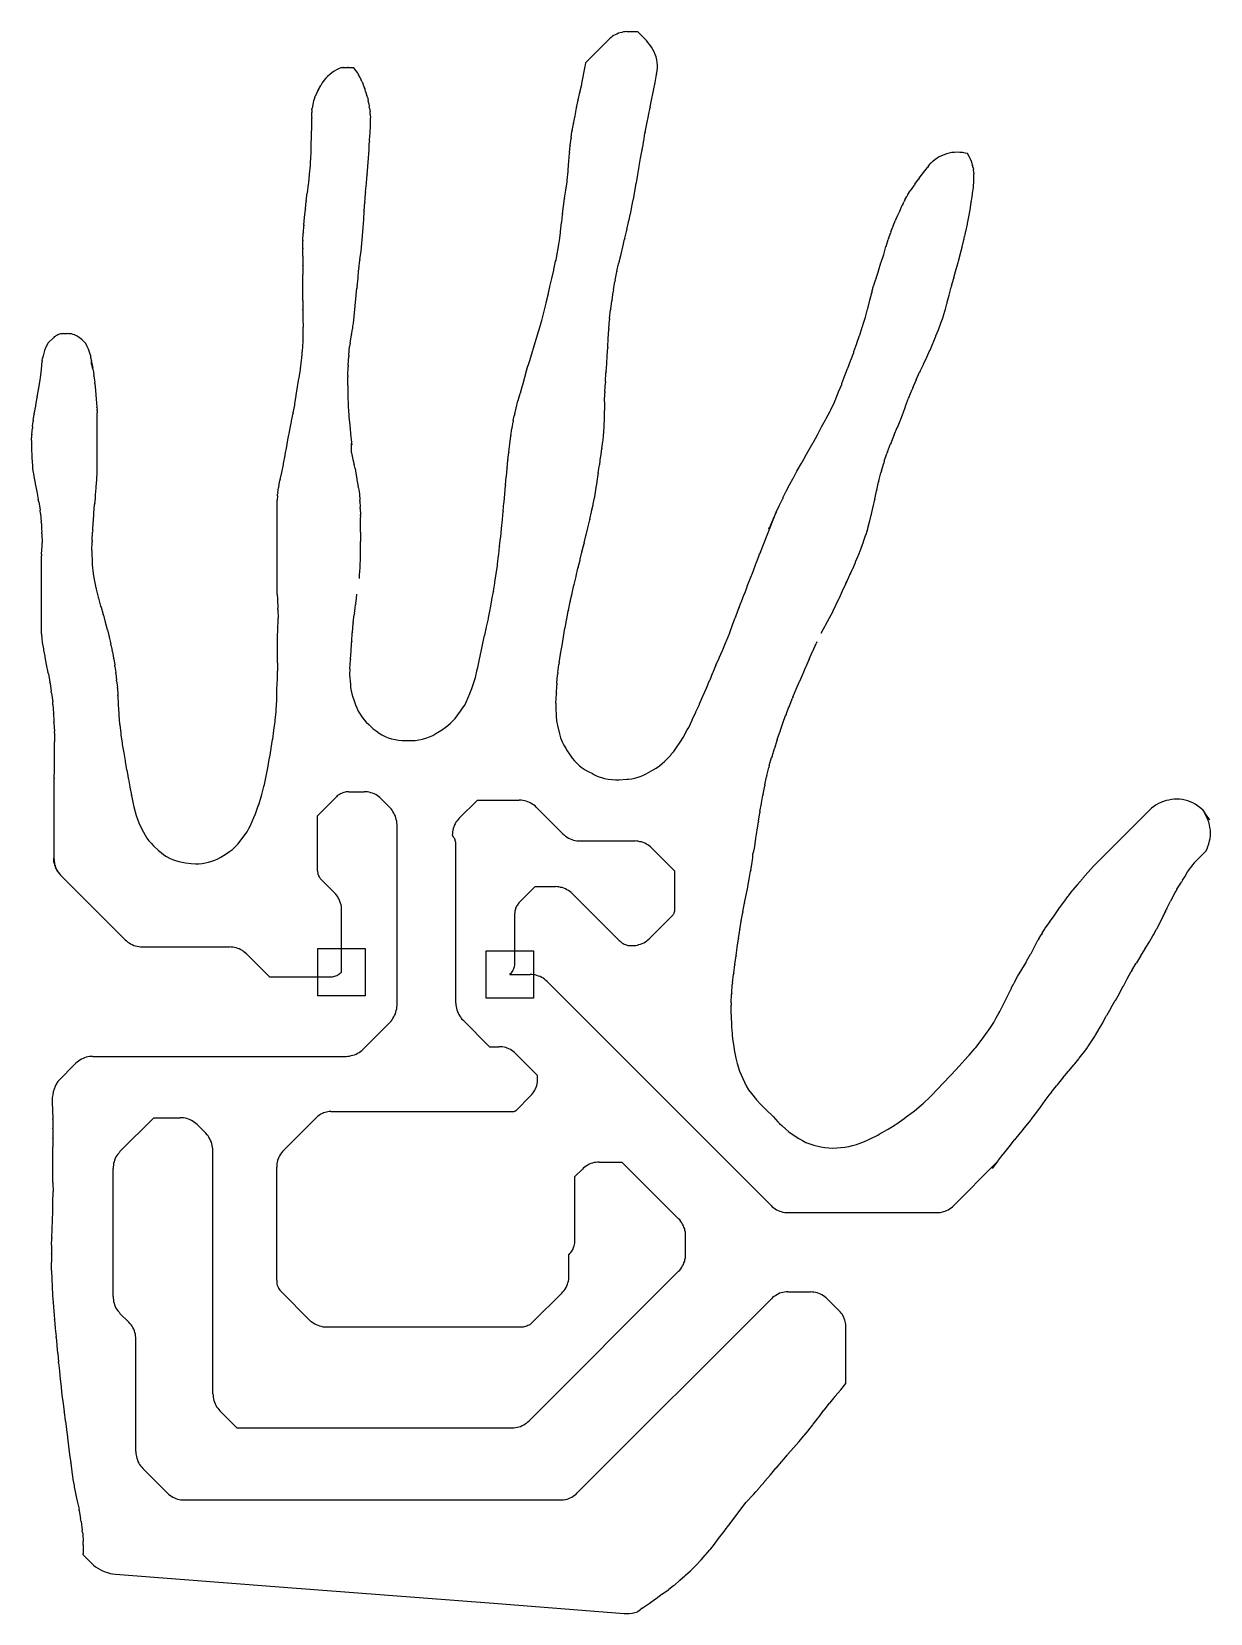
# Model space of a CAD drawing. Header units: millimetres. Extents: x 0 to 124, y 0 to 167.
import ezdxf

# ---------------------------------------------------------------- set-up
doc = ezdxf.new("R2010")
doc.units = ezdxf.units.MM
doc.header["$MEASUREMENT"] = 0
doc.layers.add('PCL_Layer', color=7, linetype='Continuous')

msp = doc.modelspace()

# ---------------------------------------------------------------- linework, layer by layer
at = {"layer": 'PCL_Layer', "color": 7}
for p, q in [((62.8502, 167.1171), (62.6752, 167.0921)), ((62.8502, 167.1171), (64.0007, 167.1171)), ((64.0007, 167.1171), (64.9261, 166.1667)), ((58.5485, 163.8658), (61.0495, 166.3668)), ((61.1996, 166.4919), (61.0495, 166.3668)), ((61.0495, 166.3668), (61.0495, 166.3668)), ((61.3246, 166.5919), (61.1996, 166.4919)), ((61.1996, 166.4919), (61.1996, 166.4919)), ((61.4747, 166.692), (61.3246, 166.5919)), ((61.3246, 166.5919), (61.3246, 166.5919)), ((61.6498, 166.792), (61.4747, 166.692)), ((61.4747, 166.692), (61.4747, 166.692)), ((61.7998, 166.867), (61.6498, 166.792)), ((61.6498, 166.792), (61.6498, 166.792)), ((61.9749, 166.9421), (61.7998, 166.867)), ((61.7998, 166.867), (61.7998, 166.867)), ((62.15, 166.9921), (61.9749, 166.9421)), ((61.9749, 166.9421), (61.9749, 166.9421)), ((62.325, 167.0421), (62.15, 166.9921)), ((62.15, 166.9921), (62.15, 166.9921)), ((62.5001, 167.0921), (62.325, 167.0421)), ((62.325, 167.0421), (62.325, 167.0421)), ((62.6752, 167.0921), (62.5001, 167.0921)), ((62.5001, 167.0921), (62.5001, 167.0921)), ((62.6752, 167.0921), (62.6752, 167.0921)), ((65.1262, 165.9416), (64.9261, 166.1667)), ((64.9261, 166.1667), (64.9261, 166.1667)), ((65.3012, 165.7166), (65.1262, 165.9416)), ((65.1262, 165.9416), (65.1262, 165.9416)), ((65.4763, 165.4915), (65.3012, 165.7166)), ((65.3012, 165.7166), (65.3012, 165.7166)), ((65.6264, 165.2414), (65.4763, 165.4915)), ((65.4763, 165.4915), (65.4763, 165.4915)), ((58.4985, 163.5907), (58.5485, 163.8658)), ((65.7514, 164.9663), (65.6264, 165.2414)), ((65.6264, 165.2414), (65.6264, 165.2414)), ((65.8514, 164.7162), (65.7514, 164.9663)), ((65.7514, 164.9663), (65.7514, 164.9663)), ((65.9515, 164.441), (65.8514, 164.7162)), ((65.8514, 164.7162), (65.8514, 164.7162)), ((66.0265, 164.1409), (65.9515, 164.441)), ((65.9515, 164.441), (65.9515, 164.441)), ((66.0765, 163.8658), (66.0265, 164.1409)), ((66.0265, 164.1409), (66.0265, 164.1409)), ((66.1015, 163.5657), (66.0765, 163.8658)), ((66.0765, 163.8658), (66.0765, 163.8658)), ((31.0625, 162.1902), (30.8624, 161.94)), ((31.2626, 162.3902), (31.0625, 162.1902)), ((31.0625, 162.1902), (31.0625, 162.1902)), ((31.4876, 162.5903), (31.2626, 162.3902)), ((31.2626, 162.3902), (31.2626, 162.3902)), ((31.7127, 162.7654), (31.4876, 162.5903)), ((31.4876, 162.5903), (31.4876, 162.5903)), ((31.9628, 162.9404), (31.7127, 162.7654)), ((31.7127, 162.7654), (31.7127, 162.7654)), ((32.2129, 163.0905), (31.9628, 162.9404)), ((31.9628, 162.9404), (31.9628, 162.9404)), ((32.488, 163.2156), (32.2129, 163.0905)), ((32.2129, 163.0905), (32.2129, 163.0905)), ((32.7632, 163.3156), (32.488, 163.2156)), ((32.488, 163.2156), (32.488, 163.2156)), ((32.7632, 163.3156), (32.8632, 163.3156)), ((32.8632, 163.3156), (32.8632, 163.3156)), ((32.8632, 163.3156), (32.9132, 163.3156)), ((32.9382, 163.3156), (32.9132, 163.3156)), ((32.9132, 163.3156), (32.9132, 163.3156)), ((32.9382, 163.3156), (33.4134, 163.3406)), ((33.4634, 163.3406), (33.4134, 163.3406)), ((33.4134, 163.3406), (33.4134, 163.3406)), ((33.4634, 163.3406), (33.8636, 163.3406)), ((33.8636, 163.3406), (33.8636, 163.3406)), ((33.8636, 163.3406), (33.8636, 163.3406)), ((33.8636, 163.3406), (33.9887, 163.3406)), ((34.2388, 163.0155), (33.9887, 163.3406)), ((33.9887, 163.3406), (33.9887, 163.3406)), ((34.2388, 163.0155), (34.2888, 162.9655)), ((34.4388, 162.7154), (34.2888, 162.9655)), ((34.2888, 162.9655), (34.2888, 162.9655)), ((34.4388, 162.7154), (34.5389, 162.5653)), ((34.7139, 162.2652), (34.5389, 162.5653)), ((34.5389, 162.5653), (34.5389, 162.5653)), ((34.7139, 162.2652), (34.739, 162.1902)), ((34.739, 162.1902), (34.739, 162.1902)), ((34.739, 162.1902), (34.739, 162.1902)), ((34.889, 161.84), (34.739, 162.1902)), ((34.739, 162.1902), (34.739, 162.1902)), ((58.1233, 161.6399), (58.2984, 162.5153)), ((58.2984, 162.5653), (58.4735, 163.4406)), ((58.2984, 162.5153), (58.2984, 162.5653)), ((58.2984, 162.5653), (58.2984, 162.5653)), ((58.4735, 163.4406), (58.4985, 163.5907)), ((58.4985, 163.5907), (58.4985, 163.5907)), ((65.8514, 161.74), (66.0015, 162.5903)), ((66.0015, 162.6153), (66.0765, 162.9905)), ((66.0015, 162.6153), (66.0015, 162.5903)), ((66.0015, 162.5903), (66.0015, 162.5903)), ((66.0765, 162.9905), (66.1015, 163.2906)), ((66.0765, 162.9905), (66.0765, 162.9905)), ((66.0765, 162.9905), (66.0765, 162.9905)), ((66.1015, 163.2906), (66.1015, 163.5657)), ((66.1015, 163.5657), (66.1015, 163.5657)), ((66.1015, 163.2906), (66.1015, 163.2906)), ((30.0871, 160.5395), (29.962, 160.2894)), ((30.0871, 160.5395), (29.962, 160.2894)), ((30.0871, 160.5395), (30.2371, 160.8646)), ((30.0871, 160.5395), (30.2371, 160.8646)), ((30.0871, 160.5395), (30.0871, 160.5395)), ((30.0871, 160.5395), (30.0871, 160.5395)), ((30.3122, 161.0147), (30.2371, 160.8896)), ((30.3122, 161.0147), (30.2371, 160.8896)), ((30.2371, 160.8896), (30.2371, 160.8896)), ((30.2371, 160.8896), (30.2371, 160.8896)), ((30.2371, 160.8896), (30.2371, 160.8896)), ((30.2371, 160.8896), (30.2371, 160.8896)), ((30.2371, 160.8646), (30.2371, 160.8896)), ((30.2371, 160.8646), (30.2371, 160.8896)), ((30.3122, 161.0147), (30.5373, 161.4398)), ((30.3122, 161.0147), (30.3372, 161.0897)), ((30.3122, 161.0147), (30.3122, 161.0147)), ((30.3122, 161.0147), (30.3122, 161.0147)), ((30.6873, 161.715), (30.5373, 161.4398)), ((30.5373, 161.4398), (30.5373, 161.4398)), ((30.8624, 161.94), (30.6873, 161.715)), ((30.6873, 161.715), (30.6873, 161.715)), ((30.8624, 161.94), (30.8624, 161.94)), ((34.889, 161.84), (35.0141, 161.5899)), ((35.0641, 161.4398), (35.0141, 161.5899)), ((35.0141, 161.5899), (35.0141, 161.5899)), ((35.0641, 161.4398), (35.1391, 161.2148)), ((35.1391, 161.2148), (35.1391, 161.2148)), ((35.1391, 161.2148), (35.1391, 161.2148)), ((35.1391, 161.2148), (35.1391, 161.1897)), ((35.1391, 161.1647), (35.1391, 161.1897)), ((35.1391, 161.1897), (35.1391, 161.1897)), ((35.1391, 161.1897), (35.1391, 161.1897)), ((35.1391, 161.1897), (35.1391, 161.1897)), ((35.1391, 161.1897), (35.1391, 161.1897)), ((35.1391, 161.1647), (35.1391, 161.1647)), ((35.1391, 161.1647), (35.2141, 160.9897)), ((35.2642, 160.7896), (35.2141, 160.9897)), ((35.2141, 160.9897), (35.2141, 160.9897)), ((35.2642, 160.7896), (35.4142, 160.3394)), ((57.7232, 159.9142), (57.8983, 160.6895)), ((57.8983, 160.7146), (58.0983, 161.5399)), ((57.8983, 160.7146), (57.8983, 160.6895)), ((57.8983, 160.6895), (57.8983, 160.6895)), ((58.0983, 161.5399), (58.1233, 161.6399)), ((58.1233, 161.6399), (58.1233, 161.6399)), ((65.5013, 160.0643), (65.6013, 160.5395)), ((65.6013, 160.5395), (65.6764, 160.8646)), ((65.6764, 160.9146), (65.8514, 161.74)), ((65.6764, 160.8646), (65.6764, 160.9146)), ((65.6764, 160.9146), (65.6764, 160.9146)), ((65.8514, 161.74), (65.8514, 161.74)), ((65.8514, 161.74), (65.8514, 161.74)), ((29.6119, 158.8388), (29.6369, 159.0389)), ((29.6119, 158.8388), (29.6119, 158.5887)), ((29.6869, 159.414), (29.6369, 159.0389)), ((29.6369, 159.0389), (29.6369, 159.0389)), ((29.787, 159.7892), (29.6869, 159.414)), ((29.6869, 159.414), (29.6869, 159.414)), ((29.6869, 159.414), (29.6869, 159.414)), ((29.912, 160.1643), (29.787, 159.7892)), ((29.787, 159.7892), (29.787, 159.7892)), ((29.912, 160.1643), (29.962, 160.2894)), ((29.912, 160.1643), (29.962, 160.2894)), ((29.962, 160.2894), (29.962, 160.2894)), ((29.962, 160.2894), (29.962, 160.2894)), ((29.962, 160.2894), (29.962, 160.2894)), ((29.962, 160.2894), (29.962, 160.2894)), ((35.4642, 160.1893), (35.4142, 160.3394)), ((35.4142, 160.3394), (35.4142, 160.3394)), ((35.4642, 160.1893), (35.5393, 159.8392)), ((35.6143, 159.5391), (35.5393, 159.8392)), ((35.5393, 159.8392), (35.5393, 159.8392)), ((35.6143, 159.5391), (35.6643, 159.1889)), ((35.6893, 159.0139), (35.6643, 159.1889)), ((35.6643, 159.1889), (35.6643, 159.1889)), ((35.6893, 159.0139), (35.7394, 158.6637)), ((57.3981, 158.2386), (57.5481, 159.0639)), ((57.5481, 159.1139), (57.7232, 159.8642)), ((57.5481, 159.1139), (57.5481, 159.0639)), ((57.5481, 159.0639), (57.5481, 159.0639)), ((57.7232, 159.9142), (57.7232, 159.8642)), ((57.7232, 159.8642), (57.7232, 159.8642)), ((65.1512, 158.2636), (65.3262, 159.1139)), ((65.3262, 159.1889), (65.5013, 160.0393)), ((65.3262, 159.1889), (65.3262, 159.1139)), ((65.3262, 159.1139), (65.3262, 159.1139)), ((65.5013, 160.0393), (65.5013, 160.0643)), ((65.5013, 160.0643), (65.5013, 160.0643)), ((29.5619, 156.1627), (29.5869, 157.1131)), ((29.5869, 158.0385), (29.6119, 158.5887)), ((29.5869, 158.0385), (29.5869, 157.9635)), ((29.5869, 157.9635), (29.5869, 157.9635)), ((29.5869, 157.1131), (29.5869, 157.9635)), ((29.5869, 157.1131), (29.5869, 157.1131)), ((29.5869, 157.1131), (29.5869, 157.1131)), ((29.6119, 158.5887), (29.6119, 158.5887)), ((35.7644, 158.3636), (35.7394, 158.6637)), ((35.7394, 158.6637), (35.7394, 158.6637)), ((35.7394, 156.4879), (35.7894, 157.1381)), ((35.7644, 158.3636), (35.7894, 158.0135)), ((35.7894, 157.8134), (35.7894, 158.0135)), ((35.7894, 158.0135), (35.7894, 158.0135)), ((35.7894, 157.3132), (35.7894, 157.8134)), ((35.7894, 157.1381), (35.7894, 157.3132)), ((35.7894, 157.3132), (35.7894, 157.3132)), ((57.0979, 156.6629), (57.223, 157.3632)), ((57.223, 157.4132), (57.3981, 158.2386)), ((57.223, 157.4132), (57.223, 157.3632)), ((57.223, 157.3632), (57.223, 157.3632)), ((57.3981, 158.2386), (57.3981, 158.2386)), ((57.3981, 158.2386), (57.3981, 158.2386)), ((64.801, 156.4879), (64.9761, 157.3632)), ((64.9761, 157.3632), (65.1512, 158.2386)), ((65.1512, 158.2386), (65.1512, 158.2636)), ((65.1512, 158.2636), (65.1512, 158.2636)), ((29.5369, 155.1373), (29.5619, 156.0627)), ((29.5619, 156.0627), (29.5619, 156.1627)), ((29.5619, 156.1627), (29.5619, 156.1627)), ((35.6643, 155.1873), (35.6893, 155.5125)), ((35.6893, 155.7125), (35.7143, 155.9877)), ((35.6893, 155.6875), (35.6893, 155.7125)), ((35.6893, 155.7125), (35.6893, 155.7125)), ((35.6893, 155.6875), (35.6893, 155.6875)), ((35.6893, 155.6875), (35.6893, 155.6875)), ((35.6893, 155.5625), (35.6893, 155.6875)), ((35.6893, 155.5625), (35.6893, 155.5125)), ((35.6893, 155.5125), (35.6893, 155.5125)), ((35.7143, 156.0877), (35.7394, 156.4128)), ((35.7143, 156.0627), (35.7143, 156.0877)), ((35.7143, 156.0877), (35.7143, 156.0877)), ((35.7143, 156.0877), (35.7143, 156.0877)), ((35.7143, 155.9877), (35.7143, 156.0627)), ((35.7143, 155.9877), (35.7143, 155.9877)), ((35.7143, 155.9877), (35.7143, 155.9877)), ((35.7394, 156.4128), (35.7394, 156.4879)), ((35.7394, 156.4879), (35.7394, 156.4879)), ((56.8979, 155.1373), (56.9729, 155.8126)), ((56.9979, 155.9376), (56.9729, 155.8126)), ((56.9729, 155.8126), (56.9729, 155.8126)), ((56.9979, 155.9376), (57.0729, 156.5629)), ((57.0979, 156.6629), (57.0729, 156.5629)), ((57.0729, 156.5629), (57.0729, 156.5629)), ((64.5759, 155.1123), (64.626, 155.5125)), ((64.626, 155.5125), (64.651, 155.5375)), ((64.651, 155.5375), (64.776, 156.3878)), ((64.651, 155.5375), (64.651, 155.5375)), ((64.801, 156.4879), (64.776, 156.3878)), ((64.776, 156.3878), (64.776, 156.3878)), ((29.4368, 153.0615), (29.4868, 153.9868)), ((29.4868, 153.9868), (29.5119, 154.1369)), ((29.5119, 154.2119), (29.5369, 155.0623)), ((29.5119, 154.2119), (29.5119, 154.2119)), ((29.5119, 154.1369), (29.5119, 154.2119)), ((29.5119, 154.1369), (29.5119, 154.1369)), ((29.5369, 155.0623), (29.5369, 155.1373)), ((29.5369, 155.1373), (29.5369, 155.1373)), ((35.5893, 153.7367), (35.6143, 154.237)), ((35.6143, 154.262), (35.6393, 154.5871)), ((35.6143, 154.237), (35.6143, 154.262)), ((35.6143, 154.262), (35.6143, 154.262)), ((35.6393, 154.6371), (35.6643, 155.0623)), ((35.6393, 154.5871), (35.6393, 154.6371)), ((35.6393, 154.6371), (35.6393, 154.6371)), ((35.6643, 155.0873), (35.6643, 155.1873)), ((35.6643, 155.0873), (35.6643, 155.0873)), ((35.6643, 155.0873), (35.6643, 155.0873)), ((35.6643, 155.0623), (35.6643, 155.0873)), ((35.6643, 155.0873), (35.6643, 155.0873)), ((35.6643, 155.0873), (35.6643, 155.0873)), ((56.7478, 153.4366), (56.7978, 154.262)), ((56.8228, 154.337), (56.7978, 154.262)), ((56.7978, 154.262), (56.7978, 154.262)), ((56.7978, 154.262), (56.7978, 154.262)), ((56.8228, 154.337), (56.8979, 155.0873)), ((56.8979, 155.1373), (56.8979, 155.0873)), ((56.8979, 155.0873), (56.8979, 155.0873)), ((64.3258, 153.7618), (64.4759, 154.6371)), ((64.3258, 153.7618), (64.3258, 153.7367)), ((64.4759, 154.6621), (64.5759, 155.1123)), ((64.4759, 154.6621), (64.4759, 154.6371)), ((64.4759, 154.6371), (64.4759, 154.6371)), ((64.5759, 155.1123), (64.5759, 155.1123)), ((64.5759, 155.1123), (64.5759, 155.1123)), ((64.5759, 155.1123), (64.5759, 155.1123)), ((64.5759, 155.1123), (64.5759, 155.1123)), ((95.8635, 153.8868), (95.6384, 153.7367)), ((96.1136, 154.0119), (95.8635, 153.8868)), ((95.8635, 153.8868), (95.8635, 153.8868)), ((96.3887, 154.1119), (96.1136, 154.0119)), ((96.1136, 154.0119), (96.1136, 154.0119)), ((96.6388, 154.2119), (96.3887, 154.1119)), ((96.3887, 154.1119), (96.3887, 154.1119)), ((96.9139, 154.287), (96.6388, 154.2119)), ((96.6388, 154.2119), (96.6388, 154.2119)), ((97.189, 154.337), (96.9139, 154.287)), ((96.9139, 154.287), (96.9139, 154.287)), ((97.4641, 154.362), (97.189, 154.337)), ((97.189, 154.337), (97.189, 154.337)), ((97.7643, 154.387), (97.4641, 154.362)), ((97.4641, 154.362), (97.4641, 154.362)), ((98.0394, 154.362), (97.7643, 154.387)), ((97.7643, 154.387), (97.7643, 154.387)), ((98.3145, 154.337), (98.0394, 154.362)), ((98.0394, 154.362), (98.0394, 154.362)), ((98.5896, 154.287), (98.3145, 154.337)), ((98.3145, 154.337), (98.3145, 154.337)), ((98.8647, 154.237), (98.5896, 154.287)), ((98.5896, 154.287), (98.5896, 154.287)), ((99.0398, 153.9368), (98.8647, 154.237)), ((98.8647, 154.237), (98.8647, 154.237)), ((99.1648, 153.6367), (99.0398, 153.9368)), ((99.0398, 153.9368), (99.0398, 153.9368)), ((29.3368, 152.0611), (29.4368, 152.9614)), ((29.4368, 152.9614), (29.4368, 153.0615)), ((29.4368, 153.0615), (29.4368, 153.0615)), ((35.4392, 152.0361), (35.5143, 152.8364)), ((35.5143, 152.9114), (35.5893, 153.7117)), ((35.5143, 152.8364), (35.5143, 152.9114)), ((35.5143, 152.9114), (35.5143, 152.9114)), ((35.5893, 153.7117), (35.5893, 153.7367)), ((35.5893, 153.7367), (35.5893, 153.7367)), ((56.5727, 151.4358), (56.6728, 152.3362)), ((56.6728, 152.5113), (56.7478, 153.4366)), ((56.6728, 152.3362), (56.6728, 152.5113)), ((56.6728, 152.5113), (56.6728, 152.5113)), ((64.0257, 152.0361), (64.1758, 152.8614)), ((64.1758, 152.8864), (64.3258, 153.7367)), ((64.1758, 152.8614), (64.1758, 152.8864)), ((64.1758, 152.8864), (64.1758, 152.8864)), ((64.3258, 153.7367), (64.3258, 153.7367)), ((93.7376, 151.6359), (94.2128, 152.2361)), ((94.2128, 152.2361), (94.613, 152.7614)), ((94.2128, 152.2361), (94.2128, 152.2361)), ((94.2128, 152.2361), (94.2128, 152.2361)), ((94.2128, 152.2361), (94.2128, 152.2361)), ((94.7381, 152.9364), (94.613, 152.7614)), ((94.613, 152.7614), (94.613, 152.7614)), ((94.7381, 152.9364), (94.9882, 153.2115)), ((95.1632, 153.3866), (94.9882, 153.2115)), ((94.9882, 153.2115), (94.9882, 153.2115)), ((95.1632, 153.3866), (95.1882, 153.4116)), ((95.3883, 153.5867), (95.1882, 153.4116)), ((95.1882, 153.4116), (95.1882, 153.4116)), ((95.1882, 153.4116), (95.1882, 153.4116)), ((95.1882, 153.4116), (95.1882, 153.4116)), ((95.6384, 153.7367), (95.3883, 153.5867)), ((95.3883, 153.5867), (95.3883, 153.5867)), ((95.6384, 153.7367), (95.6384, 153.7367)), ((99.2899, 153.3366), (99.1648, 153.6367)), ((99.1648, 153.6367), (99.1648, 153.6367)), ((99.3649, 153.0115), (99.2899, 153.3366)), ((99.2899, 153.3366), (99.2899, 153.3366)), ((99.3649, 153.0115), (99.3899, 152.9864)), ((99.4399, 152.7113), (99.3899, 152.9864)), ((99.3899, 152.9864), (99.3899, 152.9864)), ((99.4399, 152.7113), (99.465, 152.5363)), ((99.515, 152.1861), (99.465, 152.5363)), ((99.465, 152.5363), (99.465, 152.5363)), ((99.515, 152.1861), (99.515, 152.0611)), ((29.1367, 150.0853), (29.2367, 150.9856)), ((29.2367, 150.9856), (29.2618, 151.1357)), ((29.2618, 151.1357), (29.3368, 152.0361)), ((29.2618, 151.1357), (29.2618, 151.1357)), ((29.3368, 152.0361), (29.3368, 152.0611)), ((29.3368, 152.0611), (29.3368, 152.0611)), ((35.2642, 150.2354), (35.3642, 151.0857)), ((35.3642, 151.1857), (35.4392, 151.986)), ((35.3642, 151.1607), (35.3642, 151.1857)), ((35.3642, 151.1857), (35.3642, 151.1857)), ((35.3642, 151.0857), (35.3642, 151.1607)), ((35.3642, 151.1607), (35.3642, 151.1607)), ((35.3642, 151.1607), (35.3642, 151.1607)), ((35.4392, 152.0111), (35.4392, 152.0361)), ((35.4392, 152.0361), (35.4392, 152.0361)), ((35.4392, 152.0111), (35.4392, 151.986)), ((35.4392, 152.0111), (35.4392, 152.0111)), ((35.4392, 151.986), (35.4392, 151.986)), ((35.4392, 151.986), (35.4392, 151.986)), ((56.4227, 150.3604), (56.5477, 151.2608)), ((56.5477, 151.2608), (56.5727, 151.4358)), ((56.5477, 151.2608), (56.5477, 151.2608)), ((56.5727, 151.4358), (56.5727, 151.4358)), ((63.7006, 150.2354), (63.8506, 151.1107)), ((63.8757, 151.1357), (63.8506, 151.1107)), ((63.8506, 151.1107), (63.8506, 151.1107)), ((63.8757, 151.1357), (64.0257, 152.0111)), ((64.0257, 152.0111), (64.0257, 152.0361)), ((64.0257, 152.0361), (64.0257, 152.0361)), ((64.0257, 152.0361), (64.0257, 152.0361)), ((92.8873, 150.4104), (92.7873, 150.2854)), ((92.8873, 150.4104), (93.2374, 150.9106)), ((93.2875, 150.9856), (93.2374, 150.9106)), ((93.2374, 150.9106), (93.2374, 150.9106)), ((93.2875, 150.9856), (93.6876, 151.5359)), ((93.7376, 151.6359), (93.6876, 151.5359)), ((93.6876, 151.5359), (93.6876, 151.5359)), ((93.7376, 151.6359), (93.7376, 151.6359)), ((99.3899, 150.0603), (99.465, 150.6105)), ((99.465, 150.7856), (99.515, 151.2357)), ((99.465, 150.6105), (99.465, 150.7856)), ((99.465, 150.7856), (99.465, 150.7856)), ((99.515, 151.7109), (99.515, 152.0611)), ((99.515, 152.0611), (99.515, 152.0611)), ((99.515, 151.4859), (99.515, 151.7109)), ((99.515, 151.2357), (99.515, 151.4859)), ((99.515, 151.4859), (99.515, 151.4859)), ((28.9366, 148.3846), (29.0117, 149.1599)), ((29.0117, 149.2349), (29.1117, 150.0353)), ((29.0117, 149.2349), (29.0117, 149.1599)), ((29.0117, 149.1599), (29.0117, 149.1599)), ((29.1117, 150.0353), (29.1367, 150.0853)), ((29.1367, 150.0853), (29.1367, 150.0853)), ((35.1391, 148.1845), (35.1891, 149.1099)), ((35.1891, 149.1849), (35.2141, 149.46)), ((35.1891, 149.1849), (35.1891, 149.1099)), ((35.1891, 149.1099), (35.1891, 149.1099)), ((35.2141, 149.46), (35.2642, 150.1103)), ((35.2642, 150.2354), (35.2642, 150.1103)), ((35.2642, 150.1103), (35.2642, 150.1103)), ((56.1726, 148.6597), (56.2976, 149.485)), ((56.2976, 149.5351), (56.4227, 150.3604)), ((56.2976, 149.5351), (56.2976, 149.485)), ((56.2976, 149.485), (56.2976, 149.485)), ((56.4227, 150.3604), (56.4227, 150.3604)), ((56.4227, 150.3604), (56.4227, 150.3604)), ((63.4005, 148.6347), (63.5505, 149.36)), ((63.5505, 149.36), (63.5755, 149.41)), ((63.5505, 149.36), (63.5505, 149.36)), ((63.5505, 149.36), (63.5505, 149.36)), ((63.5505, 149.36), (63.5505, 149.36)), ((63.5755, 149.41), (63.7006, 150.2354)), ((63.7006, 150.2354), (63.7006, 150.2354)), ((63.7006, 150.2354), (63.7006, 150.2354)), ((63.7006, 150.2354), (63.7006, 150.2354)), ((63.7006, 150.2354), (63.7006, 150.2354)), ((91.6868, 148.1345), (91.9619, 148.7848)), ((92.062, 148.9598), (91.9619, 148.7848)), ((91.9619, 148.7848), (91.9619, 148.7848)), ((92.062, 148.9598), (92.162, 149.1849)), ((92.062, 148.9598), (92.062, 148.9598)), ((92.237, 149.335), (92.162, 149.1849)), ((92.162, 149.1849), (92.162, 149.1849)), ((92.237, 149.335), (92.4371, 149.7101)), ((92.5622, 149.9102), (92.4371, 149.7101)), ((92.4371, 149.7101), (92.4371, 149.7101)), ((92.5622, 149.9102), (92.7873, 150.2854)), ((92.5622, 149.9102), (92.5622, 149.9102)), ((92.7873, 150.2854), (92.7873, 150.2854)), ((99.1148, 148.2846), (99.2399, 149.1099)), ((99.2399, 149.1849), (99.2899, 149.46)), ((99.2399, 149.1849), (99.2399, 149.1099)), ((99.2399, 149.1849), (99.2399, 149.1849)), ((99.2399, 149.1099), (99.2399, 149.1099)), ((99.2899, 149.46), (99.3649, 149.9352)), ((99.3649, 149.9352), (99.3899, 150.0603)), ((99.3899, 150.0603), (99.3899, 150.0603)), ((28.7616, 146.7089), (28.8366, 147.4842)), ((28.8366, 147.4842), (28.9116, 148.3596)), ((28.8366, 147.4842), (28.8366, 147.4842)), ((28.8366, 147.4842), (28.8366, 147.4842)), ((28.9366, 148.3846), (28.9116, 148.3596)), ((28.9116, 148.3596), (28.9116, 148.3596)), ((35.0141, 146.4338), (35.0891, 147.2842)), ((35.0891, 147.2842), (35.1391, 148.1345)), ((35.1391, 148.1845), (35.1391, 148.1345)), ((35.1391, 148.1345), (35.1391, 148.1345)), ((55.9975, 146.959), (56.0725, 147.7844)), ((56.0725, 147.8594), (56.1726, 148.6597)), ((56.0725, 147.8594), (56.0725, 147.7844)), ((56.0725, 147.8594), (56.0725, 147.8594)), ((56.0725, 147.7844), (56.0725, 147.7844)), ((56.1726, 148.6597), (56.1726, 148.6597)), ((56.1726, 148.6597), (56.1726, 148.6597)), ((56.1726, 148.6597), (56.1726, 148.6597)), ((63.0503, 147.0591), (63.1003, 147.2341)), ((63.1003, 147.2341), (63.2254, 147.7844)), ((63.1003, 147.2341), (63.1003, 147.2341)), ((63.1003, 147.2341), (63.1003, 147.2341)), ((63.2254, 147.7844), (63.2504, 147.8344)), ((63.2504, 147.8344), (63.4005, 148.6097)), ((63.2504, 147.8344), (63.2504, 147.8344)), ((63.4005, 148.6097), (63.4005, 148.6347)), ((63.4005, 148.6347), (63.4005, 148.6347)), ((90.9865, 146.5839), (91.2366, 147.1841)), ((91.2867, 147.2591), (91.2366, 147.1841)), ((91.2366, 147.1841), (91.2366, 147.1841)), ((91.2867, 147.2591), (91.4867, 147.7093)), ((91.4867, 147.7093), (91.6868, 148.1345)), ((91.4867, 147.7093), (91.4867, 147.7093)), ((91.6868, 148.1345), (91.6868, 148.1345)), ((98.8647, 146.859), (98.9898, 147.5593)), ((98.9898, 147.5593), (99.1148, 148.2846)), ((28.6615, 145.0833), (28.6865, 145.8086)), ((28.7115, 145.9086), (28.6865, 145.8086)), ((28.6865, 145.8086), (28.6865, 145.8086)), ((28.6865, 145.8086), (28.6865, 145.8086)), ((28.7115, 145.9086), (28.7616, 146.6089)), ((28.7616, 146.7089), (28.7616, 146.6089)), ((28.7616, 146.6089), (28.7616, 146.6089)), ((34.864, 144.7331), (34.939, 145.5585)), ((34.939, 145.5585), (35.0141, 146.4338)), ((55.7474, 145.0082), (55.8724, 145.8836)), ((55.8724, 146.0087), (55.9725, 146.934)), ((55.8724, 145.8836), (55.8724, 146.0087)), ((55.8724, 146.0087), (55.8724, 146.0087)), ((55.9725, 146.934), (55.9975, 146.959)), ((55.9975, 146.959), (55.9975, 146.959)), ((62.6502, 145.2834), (62.8502, 146.1337)), ((62.8502, 146.2087), (63.0503, 146.984)), ((62.8502, 146.2087), (62.8502, 146.1337)), ((62.8502, 146.1337), (62.8502, 146.1337)), ((63.0503, 146.984), (63.0503, 147.0591)), ((63.0503, 147.0591), (63.0503, 147.0591)), ((90.5114, 145.2083), (90.7114, 145.8086)), ((90.7615, 145.9586), (90.7114, 145.8086)), ((90.7114, 145.8086), (90.7114, 145.8086)), ((90.7114, 145.8086), (90.7114, 145.8086)), ((90.7615, 145.9586), (90.9615, 146.4838)), ((90.9865, 146.5839), (90.9615, 146.4838)), ((90.9615, 146.4838), (90.9615, 146.4838)), ((98.4896, 145.2083), (98.5396, 145.5084)), ((98.5396, 145.5084), (98.5646, 145.5084)), ((98.5646, 145.5084), (98.5896, 145.6585)), ((98.5646, 145.5084), (98.5646, 145.5084)), ((98.5896, 145.6585), (98.6396, 145.9086)), ((98.5896, 145.6585), (98.5896, 145.6585)), ((98.5896, 145.6585), (98.5896, 145.6585)), ((98.5896, 145.6585), (98.5896, 145.6585)), ((98.6646, 146.0087), (98.6396, 145.9586)), ((98.6396, 145.9586), (98.6396, 145.9586)), ((98.6396, 145.9336), (98.6396, 145.9586)), ((98.6396, 145.9086), (98.6396, 145.9336)), ((98.6396, 145.9336), (98.6396, 145.9336)), ((98.6646, 146.0087), (98.8397, 146.7589)), ((98.8397, 146.7589), (98.8647, 146.859)), ((98.8647, 146.859), (98.8647, 146.859)), ((28.6365, 144.2329), (28.6615, 145.0082)), ((28.6365, 144.2329), (28.6365, 144.1579)), ((28.6365, 144.1579), (28.6365, 144.1579)), ((28.6365, 143.7077), (28.6365, 144.1579)), ((28.6615, 145.0833), (28.6615, 145.0082)), ((28.6615, 145.0082), (28.6615, 145.0082)), ((34.6639, 143.0324), (34.789, 143.9078)), ((34.789, 143.9078), (34.864, 144.7331)), ((55.3972, 142.9824), (55.5473, 143.8578)), ((55.5473, 143.8578), (55.5723, 143.9828)), ((55.5723, 143.9828), (55.7224, 144.8582)), ((55.5723, 143.9828), (55.5723, 143.9828)), ((55.7224, 144.8582), (55.7474, 145.0082)), ((55.7474, 145.0082), (55.7474, 145.0082)), ((62.275, 143.6077), (62.4501, 144.383)), ((62.4501, 144.383), (62.6252, 145.1833)), ((62.6502, 145.2834), (62.6252, 145.1833)), ((62.6252, 145.1833), (62.6252, 145.1833)), ((90.0112, 143.5827), (90.2362, 144.408)), ((90.2613, 144.433), (90.2362, 144.408)), ((90.2362, 144.408), (90.2362, 144.408)), ((90.2613, 144.433), (90.4864, 145.1583)), ((90.5114, 145.2083), (90.4864, 145.1583)), ((90.4864, 145.1583), (90.4864, 145.1583)), ((98.0894, 143.5577), (98.2895, 144.358)), ((98.2895, 144.383), (98.4645, 145.1083)), ((98.2895, 144.358), (98.2895, 144.383)), ((98.2895, 144.383), (98.2895, 144.383)), ((98.4645, 145.1083), (98.4896, 145.2083)), ((98.4896, 145.2083), (98.4896, 145.2083)), ((28.6365, 143.3826), (28.6365, 143.7077)), ((28.6365, 143.3826), (28.6365, 143.3076)), ((28.6365, 143.3076), (28.6365, 143.3076)), ((28.6365, 143.3076), (28.6365, 142.4322)), ((28.6365, 142.4072), (28.6365, 142.4322)), ((28.6365, 142.4322), (28.6365, 142.4322)), ((28.6365, 142.4072), (28.6365, 141.4568)), ((34.5639, 142.0571), (34.5389, 141.932)), ((34.5639, 142.0571), (34.6639, 142.9574)), ((34.6639, 143.0324), (34.6639, 142.9574)), ((34.6639, 142.9574), (34.6639, 142.9574)), ((55.1722, 141.982), (55.3472, 142.8574)), ((55.3472, 142.8574), (55.3972, 142.9824)), ((55.3972, 142.9824), (55.3972, 142.9824)), ((61.8248, 141.807), (61.9999, 142.5823)), ((61.9999, 142.5823), (62.0249, 142.6823)), ((62.0499, 142.8074), (62.0249, 142.6823)), ((62.0249, 142.6823), (62.0249, 142.6823)), ((62.0499, 142.8074), (62.275, 143.6077)), ((89.4609, 141.857), (89.711, 142.6823)), ((89.711, 142.6823), (89.736, 142.7573)), ((89.711, 142.6823), (89.711, 142.6823)), ((89.736, 142.7573), (90.0112, 143.5827)), ((89.736, 142.7573), (89.736, 142.7573)), ((90.0112, 143.5827), (90.0112, 143.5827)), ((90.0112, 143.5827), (90.0112, 143.5827)), ((97.6642, 142.032), (97.8643, 142.7323)), ((97.8643, 142.7323), (97.8893, 142.8574)), ((97.8893, 142.8574), (98.0644, 143.5327)), ((97.8893, 142.8574), (97.8893, 142.8574)), ((98.0644, 143.5327), (98.0894, 143.5577)), ((98.0894, 143.5577), (98.0894, 143.5577)), ((28.6365, 141.4318), (28.6365, 141.4568)), ((28.6365, 141.4568), (28.6365, 141.4568)), ((28.6365, 139.556), (28.6365, 141.4318)), ((34.3888, 140.2063), (34.4889, 141.0567)), ((34.4889, 141.0567), (34.5389, 141.932)), ((34.5389, 141.932), (34.5389, 141.932)), ((54.747, 140.1813), (54.9471, 141.0316)), ((54.9471, 141.0316), (55.1472, 141.907)), ((55.1472, 141.907), (55.1722, 141.982)), ((55.1722, 141.982), (55.1722, 141.982)), ((61.4497, 139.8312), (61.5997, 140.7065)), ((61.6248, 140.8566), (61.5997, 140.7065)), ((61.5997, 140.7065), (61.5997, 140.7065)), ((61.6248, 140.8566), (61.8248, 141.7319)), ((61.8248, 141.807), (61.8248, 141.7319)), ((61.8248, 141.7319), (61.8248, 141.7319)), ((61.8248, 141.7319), (61.8248, 141.7319)), ((88.9607, 140.3314), (89.1608, 140.9816)), ((89.1858, 141.0817), (89.1608, 140.9816)), ((89.1608, 140.9816), (89.1608, 140.9816)), ((89.1858, 141.0817), (89.4359, 141.807)), ((89.4359, 141.807), (89.4609, 141.857)), ((89.4609, 141.857), (89.4609, 141.857)), ((97.164, 140.2563), (97.3891, 141.0817)), ((97.4141, 141.1567), (97.3891, 141.0817)), ((97.3891, 141.0817), (97.3891, 141.0817)), ((97.4141, 141.1567), (97.6392, 142.007)), ((97.6642, 142.032), (97.6392, 142.007)), ((97.6392, 142.007), (97.6392, 142.007)), ((97.6642, 142.032), (97.6642, 142.032)), ((28.6365, 139.506), (28.6365, 139.556)), ((28.6365, 139.556), (28.6365, 139.556)), ((28.6365, 138.7057), (28.6365, 139.506)), ((33.9887, 136.2797), (34.3638, 140.0062)), ((34.3888, 140.2063), (34.3638, 140.0062)), ((34.3638, 140.0062), (34.3638, 140.0062)), ((34.3638, 140.0062), (34.3638, 140.0062)), ((54.3468, 138.5056), (54.5469, 139.306)), ((54.5469, 139.356), (54.747, 140.1563)), ((54.5469, 139.356), (54.5469, 139.306)), ((54.5469, 139.306), (54.5469, 139.306)), ((54.747, 140.1563), (54.747, 140.1813)), ((54.747, 140.1813), (54.747, 140.1813)), ((61.2996, 138.7557), (61.2746, 138.6807)), ((61.2996, 138.7557), (61.4247, 139.6311)), ((61.4497, 139.8312), (61.4247, 139.6311)), ((61.4247, 139.6311), (61.4247, 139.6311)), ((88.3105, 137.8554), (88.5356, 138.7307)), ((88.5356, 138.7557), (88.7356, 139.506)), ((88.5356, 138.7307), (88.5356, 138.7557)), ((88.5356, 138.7557), (88.5356, 138.7557)), ((88.7607, 139.6061), (88.7356, 139.506)), ((88.7356, 139.506), (88.7356, 139.506)), ((88.7607, 139.6061), (88.9357, 140.2563)), ((88.9607, 140.3314), (88.9357, 140.2563)), ((88.9357, 140.2563), (88.9357, 140.2563)), ((88.9357, 140.2563), (88.9357, 140.2563)), ((96.7138, 138.5306), (96.9139, 139.2809)), ((96.9139, 139.2809), (97.114, 140.1313)), ((96.9139, 139.2809), (96.9139, 139.2809)), ((96.9139, 139.2809), (96.9139, 139.2809)), ((96.9139, 139.2809), (96.9139, 139.2809)), ((97.164, 140.2563), (97.114, 140.1313)), ((97.114, 140.1313), (97.114, 140.1313)), ((28.6365, 138.7057), (28.6365, 138.5807)), ((28.6365, 138.5807), (28.6365, 138.5807)), ((28.6365, 138.5807), (28.6615, 137.7803)), ((28.6615, 137.7303), (28.6615, 137.7803)), ((28.6615, 137.7803), (28.6615, 137.7803)), ((28.6615, 137.7303), (28.6615, 136.83)), ((53.8716, 136.6049), (54.0967, 137.4302)), ((54.0967, 137.4302), (54.1217, 137.5803)), ((54.1217, 137.5803), (54.3468, 138.4306)), ((54.1217, 137.5803), (54.1217, 137.5803)), ((54.3468, 138.4306), (54.3468, 138.5056)), ((54.3468, 138.5056), (54.3468, 138.5056)), ((61.0495, 136.8049), (61.1496, 137.7303)), ((61.1746, 137.7803), (61.1496, 137.7303)), ((61.1496, 137.7303), (61.1496, 137.7303)), ((61.1746, 137.7803), (61.2746, 138.6807)), ((61.2746, 138.6807), (61.2746, 138.6807)), ((88.0604, 136.955), (88.2855, 137.8053)), ((88.2855, 137.8053), (88.3105, 137.8554)), ((88.3105, 137.8554), (88.3105, 137.8554)), ((96.2637, 136.955), (96.3137, 137.1301)), ((96.3137, 137.1301), (96.4888, 137.6803)), ((96.3137, 137.1301), (96.3137, 137.1301)), ((96.4888, 137.6803), (96.5138, 137.7803)), ((96.5138, 137.7803), (96.6638, 138.3556)), ((96.5138, 137.7803), (96.5138, 137.7803)), ((96.6638, 138.3556), (96.6888, 138.4306)), ((96.6888, 138.4306), (96.7138, 138.5306)), ((96.7138, 138.5306), (96.7138, 138.5306)), ((28.6615, 136.83), (28.6615, 136.8049)), ((28.6615, 136.8049), (28.6615, 136.8049)), ((28.6615, 136.8049), (28.6865, 135.9046)), ((28.6865, 135.7795), (28.6865, 135.9046)), ((28.6865, 135.9046), (28.6865, 135.9046)), ((28.6865, 134.8792), (28.6865, 135.7795)), ((33.7886, 135.1293), (33.8386, 135.4544)), ((33.8386, 135.4544), (33.8636, 135.4544)), ((33.8636, 135.4544), (33.8886, 135.7295)), ((33.8636, 135.4544), (33.8636, 135.4544)), ((33.8886, 135.7295), (33.9136, 135.7545)), ((33.9136, 135.7545), (33.9386, 135.9296)), ((33.9136, 135.7545), (33.9136, 135.7545)), ((33.9386, 136.0046), (33.9887, 136.2797)), ((33.9386, 135.9296), (33.9386, 136.0046)), ((33.9386, 136.0046), (33.9386, 136.0046)), ((53.3214, 134.7291), (53.5715, 135.5544)), ((53.5715, 135.5544), (53.5965, 135.6545)), ((53.5965, 135.6545), (53.8466, 136.5048)), ((53.5965, 135.6545), (53.5965, 135.6545)), ((53.8466, 136.5048), (53.8716, 136.6049)), ((53.8716, 136.6049), (53.8716, 136.6049)), ((60.8995, 134.7041), (60.9495, 135.6295)), ((60.9745, 135.7545), (60.9495, 135.6295)), ((60.9495, 135.6295), (60.9495, 135.6295)), ((60.9745, 135.7545), (61.0495, 136.6799)), ((61.0495, 136.8049), (61.0495, 136.6799)), ((61.0495, 136.6799), (61.0495, 136.6799)), ((87.4601, 135.0542), (87.7352, 135.8796)), ((87.7352, 135.8796), (87.7853, 136.0296)), ((87.7853, 136.0296), (87.8353, 136.2047)), ((87.7853, 136.0296), (87.7853, 136.0296)), ((87.8353, 136.2047), (88.0354, 136.855)), ((87.8353, 136.2047), (87.8353, 136.2047)), ((87.8353, 136.2047), (87.8353, 136.2047)), ((87.8353, 136.2047), (87.8353, 136.2047)), ((88.0354, 136.855), (88.0604, 136.955)), ((88.0604, 136.955), (88.0604, 136.955)), ((95.5134, 134.9792), (95.7885, 135.6045)), ((95.7885, 135.6045), (95.8135, 135.7045)), ((95.8135, 135.7045), (96.0386, 136.3298)), ((95.8135, 135.7045), (95.8135, 135.7045)), ((96.0386, 136.3298), (96.0636, 136.4048)), ((96.0636, 136.4048), (96.2637, 136.955)), ((96.0636, 136.4048), (96.0636, 136.4048)), ((1.4756, 133.7037), (1.3505, 133.4286)), ((1.6006, 133.9538), (1.4756, 133.7037)), ((1.4756, 133.7037), (1.4756, 133.7037)), ((1.7257, 134.2039), (1.6006, 133.9538)), ((1.6006, 133.9538), (1.6006, 133.9538)), ((1.7257, 134.2039), (2.3009, 134.7791)), ((1.7257, 134.2039), (1.7257, 134.2039)), ((1.7257, 134.2039), (1.7257, 134.2039)), ((2.376, 134.8542), (2.3009, 134.7791)), ((2.3009, 134.7791), (2.3009, 134.7791)), ((2.476, 134.9042), (2.376, 134.8542)), ((2.376, 134.8542), (2.376, 134.8542)), ((2.551, 134.9792), (2.476, 134.9042)), ((2.476, 134.9042), (2.476, 134.9042)), ((2.6511, 135.0292), (2.551, 134.9792)), ((2.551, 134.9792), (2.551, 134.9792)), ((2.7511, 135.0793), (2.6511, 135.0292)), ((2.6511, 135.0292), (2.6511, 135.0292)), ((2.8511, 135.1293), (2.7511, 135.0793)), ((2.7511, 135.0793), (2.7511, 135.0793)), ((2.9512, 135.1543), (2.8511, 135.1293)), ((2.8511, 135.1293), (2.8511, 135.1293)), ((3.0512, 135.1793), (2.9512, 135.1543)), ((2.9512, 135.1543), (2.9512, 135.1543)), ((3.1763, 135.2043), (3.0512, 135.1793)), ((3.0512, 135.1793), (3.0512, 135.1793)), ((3.2763, 135.2043), (3.1763, 135.2043)), ((3.1763, 135.2043), (3.1763, 135.2043)), ((3.3764, 135.2293), (3.2763, 135.2043)), ((3.2763, 135.2043), (3.2763, 135.2043)), ((3.3764, 135.2293), (3.7515, 135.2293)), ((3.9016, 135.2043), (3.7515, 135.2293)), ((3.7515, 135.2293), (3.7515, 135.2293)), ((4.0766, 135.2043), (3.9016, 135.2043)), ((3.9016, 135.2043), (3.9016, 135.2043)), ((4.2267, 135.1793), (4.0766, 135.2043)), ((4.0766, 135.2043), (4.0766, 135.2043)), ((4.3768, 135.1293), (4.2267, 135.1793)), ((4.2267, 135.1793), (4.2267, 135.1793)), ((4.5268, 135.0793), (4.3768, 135.1293)), ((4.3768, 135.1293), (4.3768, 135.1293)), ((4.6519, 135.0292), (4.5268, 135.0793)), ((4.5268, 135.0793), (4.5268, 135.0793)), ((4.8019, 134.9542), (4.6519, 135.0292)), ((4.6519, 135.0292), (4.6519, 135.0292)), ((4.927, 134.8792), (4.8019, 134.9542)), ((4.8019, 134.9542), (4.8019, 134.9542)), ((5.052, 134.7791), (4.927, 134.8792)), ((4.927, 134.8792), (4.927, 134.8792)), ((5.1771, 134.6791), (5.052, 134.7791)), ((5.052, 134.7791), (5.052, 134.7791)), ((5.3021, 134.5791), (5.1771, 134.6791)), ((5.1771, 134.6791), (5.1771, 134.6791)), ((5.3021, 134.5791), (5.7273, 134.1539)), ((5.8774, 133.8538), (5.7273, 134.1539)), ((5.7273, 134.1539), (5.7273, 134.1539)), ((5.7273, 134.1539), (5.7273, 134.1539)), ((6.0024, 133.5536), (5.8774, 133.8538)), ((5.8774, 133.8538), (5.8774, 133.8538)), ((28.6365, 133.6787), (28.6865, 134.5791)), ((28.6865, 134.5791), (28.6865, 134.8792)), ((28.6865, 134.8792), (28.6865, 134.8792)), ((33.5135, 132.9284), (33.5885, 133.8538)), ((33.6385, 134.2039), (33.5885, 133.8538)), ((33.5885, 133.8538), (33.5885, 133.8538)), ((33.6385, 134.2039), (33.7886, 135.0793)), ((33.6385, 134.2039), (33.6385, 134.2039)), ((33.7886, 135.1293), (33.7886, 135.0793)), ((33.7886, 135.0793), (33.7886, 135.0793)), ((52.8212, 133.0784), (53.0713, 133.9288)), ((53.0713, 133.9288), (53.3214, 134.7291)), ((60.7994, 132.9034), (60.8494, 133.7037)), ((60.8494, 133.7787), (60.8995, 134.7041)), ((60.8494, 133.7787), (60.8494, 133.7037)), ((60.8494, 133.7787), (60.8494, 133.7787)), ((60.8494, 133.7037), (60.8494, 133.7037)), ((60.8995, 134.7041), (60.8995, 134.7041)), ((60.8995, 134.7041), (60.8995, 134.7041)), ((60.8995, 134.7041), (60.8995, 134.7041)), ((86.8599, 133.3286), (87.16, 134.1539)), ((87.16, 134.2039), (87.4351, 135.0292)), ((87.16, 134.1539), (87.16, 134.2039)), ((87.16, 134.2039), (87.16, 134.2039)), ((87.4351, 135.0292), (87.4601, 135.0542)), ((87.4601, 135.0542), (87.4601, 135.0542)), ((94.8881, 133.4786), (95.1882, 134.1789)), ((95.1882, 134.1789), (95.2132, 134.2289)), ((95.2132, 134.2289), (95.5134, 134.9292)), ((95.2132, 134.2289), (95.2132, 134.2289)), ((95.5134, 134.9292), (95.5134, 134.9792)), ((95.5134, 134.9792), (95.5134, 134.9792)), ((1.0254, 131.4528), (1.1255, 132.2781)), ((1.1255, 132.3532), (1.1505, 132.6033)), ((1.1255, 132.3532), (1.1255, 132.2781)), ((1.1255, 132.2781), (1.1255, 132.2781)), ((1.2005, 132.8784), (1.1505, 132.6033)), ((1.1505, 132.6033), (1.1505, 132.6033)), ((1.2755, 133.1535), (1.2005, 132.8784)), ((1.2005, 132.8784), (1.2005, 132.8784)), ((1.3505, 133.4286), (1.2755, 133.1535)), ((1.2755, 133.1535), (1.2755, 133.1535)), ((1.3505, 133.4286), (1.3505, 133.4286)), ((6.1025, 133.2535), (6.0024, 133.5536)), ((6.0024, 133.5536), (6.0024, 133.5536)), ((6.2025, 132.9284), (6.1025, 133.2535)), ((6.1025, 133.2535), (6.1025, 133.2535)), ((6.2025, 132.9284), (6.2275, 132.7033)), ((6.2275, 132.7033), (6.2275, 132.7033)), ((6.2275, 132.7033), (6.2275, 132.7033)), ((6.2275, 132.7033), (6.3275, 132.3282)), ((6.4026, 131.8029), (6.3025, 132.1281)), ((6.3025, 132.1281), (6.3025, 132.1281)), ((6.3275, 132.2281), (6.3275, 132.3282)), ((6.3275, 132.3282), (6.3275, 132.3282)), ((6.3275, 132.2281), (6.4526, 131.5528)), ((28.3864, 131.5028), (28.5115, 132.4032)), ((28.5115, 132.4032), (28.5365, 132.6283)), ((28.5365, 132.6283), (28.6115, 133.5286)), ((28.5365, 132.6283), (28.5365, 132.6283)), ((28.6115, 133.5286), (28.6365, 133.6787)), ((28.6365, 133.6787), (28.6365, 133.6787)), ((33.4384, 131.878), (33.5135, 132.8033)), ((33.5135, 132.9284), (33.5135, 132.8033)), ((33.5135, 132.8033), (33.5135, 132.8033)), ((52.321, 131.4528), (52.5711, 132.2531)), ((52.5711, 132.2781), (52.8212, 133.0784)), ((52.5711, 132.2781), (52.5711, 132.2531)), ((52.5711, 132.2531), (52.5711, 132.2531)), ((60.7494, 132.078), (60.7994, 132.8033)), ((60.7494, 132.003), (60.7494, 132.078)), ((60.7494, 132.078), (60.7494, 132.078)), ((60.7994, 132.8033), (60.7994, 132.9034)), ((60.7994, 132.9034), (60.7994, 132.9034)), ((86.2096, 131.5779), (86.4847, 132.3282)), ((86.4847, 132.3282), (86.5348, 132.4032)), ((86.5348, 132.4032), (86.8349, 133.2285)), ((86.5348, 132.4032), (86.5348, 132.4032)), ((86.8349, 133.2285), (86.8599, 133.3286)), ((86.8599, 133.3286), (86.8599, 133.3286)), ((94.2128, 132.003), (94.538, 132.6783)), ((94.538, 132.7283), (94.8631, 133.4536)), ((94.538, 132.6783), (94.538, 132.7283)), ((94.538, 132.7283), (94.538, 132.7283)), ((94.8631, 133.4536), (94.8881, 133.4786)), ((94.8881, 133.4786), (94.8881, 133.4786)), ((0.9004, 130.3273), (0.9254, 130.5274)), ((0.9254, 130.5274), (1.0254, 131.4278)), ((0.9254, 130.5274), (0.9254, 130.5274)), ((1.0254, 131.4278), (1.0254, 131.4528)), ((1.0254, 131.4528), (1.0254, 131.4528)), ((6.4776, 131.4528), (6.4026, 131.8029)), ((6.4026, 131.8029), (6.4026, 131.8029)), ((6.4776, 131.4528), (6.4526, 131.5528)), ((6.4526, 131.5528), (6.4526, 131.5528)), ((6.4776, 131.4528), (6.4776, 131.4528)), ((6.4776, 131.4528), (6.4776, 131.4528)), ((6.4776, 131.4528), (6.4776, 131.4528)), ((6.4776, 131.4528), (6.5276, 131.1777)), ((6.5276, 131.1777), (6.5776, 130.8025)), ((6.5776, 130.7025), (6.5776, 130.8025)), ((6.5776, 130.8025), (6.5776, 130.8025)), ((6.5776, 130.7025), (6.6777, 130.0773)), ((28.0863, 129.577), (28.2363, 130.4524)), ((28.2363, 130.4524), (28.2614, 130.5274)), ((28.2614, 130.5274), (28.3864, 131.4278)), ((28.2614, 130.5274), (28.2614, 130.5274)), ((28.3864, 131.4278), (28.3864, 131.5028)), ((28.3864, 131.5028), (28.3864, 131.5028)), ((33.3884, 130.7775), (33.4384, 131.7029)), ((33.3884, 130.7775), (33.3884, 130.6525)), ((33.3884, 130.6525), (33.3884, 130.6525)), ((33.3884, 129.7271), (33.3884, 130.6525)), ((33.4384, 131.878), (33.4384, 131.7029)), ((33.4384, 131.7029), (33.4384, 131.7029)), ((51.8708, 129.8021), (52.0959, 130.6024)), ((52.0959, 130.6275), (52.321, 131.4278)), ((52.0959, 130.6275), (52.0959, 130.6024)), ((52.0959, 130.6024), (52.0959, 130.6024)), ((52.321, 131.4528), (52.321, 131.4278)), ((52.321, 131.4278), (52.321, 131.4278)), ((60.5993, 130.1523), (60.6494, 131.0777)), ((60.6744, 131.1777), (60.6494, 131.0777)), ((60.6494, 131.0777), (60.6494, 131.0777)), ((60.6744, 131.1777), (60.7494, 132.003)), ((85.5844, 129.9522), (85.8845, 130.7775)), ((85.8845, 130.7775), (85.9095, 130.7775)), ((85.9095, 130.7775), (86.0346, 131.1527)), ((85.9095, 130.7775), (85.9095, 130.7775)), ((86.0346, 131.1527), (86.1846, 131.5278)), ((86.0346, 131.1527), (86.0346, 131.1527)), ((86.2096, 131.5779), (86.1846, 131.5278)), ((86.1846, 131.5278), (86.1846, 131.5278)), ((93.4375, 130.3273), (93.7877, 131.1277)), ((93.8377, 131.2277), (93.7877, 131.1277)), ((93.7877, 131.1277), (93.7877, 131.1277)), ((93.8377, 131.2277), (94.1878, 131.953)), ((94.1878, 131.953), (94.2128, 132.003)), ((94.2128, 132.003), (94.2128, 132.003)), ((0.6002, 128.5266), (0.7253, 129.2769)), ((0.7253, 129.352), (0.7503, 129.452)), ((0.7253, 129.2769), (0.7253, 129.352)), ((0.7503, 129.452), (0.9004, 130.3273)), ((0.7503, 129.452), (0.7503, 129.452)), ((6.6777, 129.9272), (6.6777, 130.0773)), ((6.6777, 130.0773), (6.6777, 130.0773)), ((6.6777, 129.9272), (6.7527, 129.2019)), ((6.7527, 129.2019), (6.7527, 129.2019)), ((6.7527, 129.2019), (6.7527, 129.2019)), ((6.7527, 129.2019), (6.8277, 128.3015)), ((27.9362, 128.7017), (28.0863, 129.577)), ((27.9362, 128.6767), (27.9362, 128.7017)), ((27.9362, 128.7017), (27.9362, 128.7017)), ((33.3884, 129.7271), (33.3884, 129.6271)), ((33.3884, 129.6271), (33.3884, 129.6271)), ((33.3884, 129.6271), (33.4134, 128.7017)), ((33.4134, 128.7017), (33.4134, 128.6017)), ((51.3956, 128.1515), (51.5957, 128.9018)), ((51.6207, 128.9518), (51.5957, 128.9018)), ((51.5957, 128.9018), (51.5957, 128.9018)), ((51.6207, 128.9518), (51.8458, 129.7271)), ((51.8458, 129.7271), (51.8708, 129.8021)), ((51.8708, 129.8021), (51.8708, 129.8021)), ((60.5243, 128.0014), (60.5493, 128.9518)), ((60.5493, 129.1019), (60.5993, 130.0272)), ((60.5493, 129.1019), (60.5493, 128.9518)), ((60.5493, 128.9518), (60.5493, 128.9518)), ((60.5993, 130.1523), (60.5993, 130.0272)), ((60.5993, 130.0272), (60.5993, 130.0272)), ((84.8591, 128.1515), (85.1842, 128.9518)), ((85.1842, 128.9518), (85.2342, 129.0518)), ((85.2342, 129.0518), (85.5594, 129.8522)), ((85.2342, 129.0518), (85.2342, 129.0518)), ((85.5594, 129.8522), (85.5844, 129.9522)), ((85.5844, 129.9522), (85.5844, 129.9522)), ((92.6622, 128.4766), (92.9874, 129.3019)), ((93.0624, 129.477), (92.9874, 129.3019)), ((92.9874, 129.3019), (92.9874, 129.3019)), ((93.0624, 129.477), (93.4125, 130.2773)), ((93.4375, 130.3273), (93.4125, 130.2773)), ((93.4125, 130.2773), (93.4125, 130.2773)), ((0.2751, 126.7259), (0.4252, 127.5512)), ((0.4252, 127.5512), (0.4502, 127.6513)), ((0.4502, 127.6513), (0.5752, 128.4766)), ((0.4502, 127.6513), (0.4502, 127.6513)), ((0.6002, 128.5266), (0.5752, 128.4766)), ((0.5752, 128.4766), (0.5752, 128.4766)), ((6.8277, 128.2765), (6.8277, 128.3015)), ((6.8277, 128.3015), (6.8277, 128.3015)), ((6.8277, 128.2765), (6.9028, 127.4262)), ((6.9028, 127.4012), (6.9028, 127.4262)), ((6.9028, 127.4262), (6.9028, 127.4262)), ((6.9028, 127.4012), (6.9278, 127.2011)), ((6.9278, 127.051), (6.9278, 127.2011)), ((6.9278, 127.2011), (6.9278, 127.2011)), ((6.9278, 127.051), (6.9278, 126.8259)), ((27.6111, 126.8509), (27.7862, 127.6513)), ((27.7862, 127.6513), (27.8112, 127.8013)), ((27.8112, 127.8013), (27.9362, 128.6767)), ((27.8112, 127.8013), (27.8112, 127.8013)), ((33.4134, 128.6017), (33.4134, 128.6017)), ((33.4134, 128.6017), (33.4384, 127.6763)), ((33.4384, 127.6763), (33.4384, 127.5012)), ((33.4384, 127.5012), (33.4384, 127.5012)), ((33.4384, 127.5012), (33.5135, 126.6009)), ((51.0205, 126.7259), (51.1706, 127.3261)), ((51.1706, 127.3512), (51.3706, 128.1015)), ((51.1706, 127.3512), (51.1706, 127.3261)), ((51.1706, 127.3261), (51.1706, 127.3261)), ((51.3956, 128.1515), (51.3706, 128.1015)), ((51.3706, 128.1015), (51.3706, 128.1015)), ((60.5243, 128.0014), (60.5243, 127.9264)), ((60.5243, 127.9264), (60.5243, 127.9264)), ((60.5243, 127.9264), (60.5243, 127.076)), ((60.5243, 127.001), (60.5243, 127.076)), ((60.5243, 127.076), (60.5243, 127.076)), ((84.3339, 127.001), (84.4089, 127.1761)), ((84.4089, 127.1761), (84.7841, 127.9514)), ((84.4089, 127.1761), (84.4089, 127.1761)), ((84.7841, 127.9514), (84.8591, 128.1515)), ((84.8591, 128.1515), (84.8591, 128.1515)), ((92.037, 126.8009), (92.3121, 127.5262)), ((92.3121, 127.5512), (92.6122, 128.3766)), ((92.3121, 127.5262), (92.3121, 127.5512)), ((92.6622, 128.4766), (92.6122, 128.3766)), ((92.6122, 128.3766), (92.6122, 128.3766)), ((0.075, 125.4004), (0.125, 125.7505)), ((0.075, 125.4004), (0.075, 125.2253)), ((0.125, 125.7505), (0.1501, 125.8756)), ((0.125, 125.7505), (0.125, 125.7505)), ((0.125, 125.7505), (0.125, 125.7505)), ((0.125, 125.7505), (0.125, 125.7505)), ((0.1751, 126.0756), (0.1501, 125.8756)), ((0.1501, 125.8756), (0.1501, 125.8756)), ((0.1751, 126.0756), (0.2751, 126.6759)), ((0.2751, 126.7259), (0.2751, 126.6759)), ((0.2751, 126.6759), (0.2751, 126.6759)), ((6.9278, 126.8009), (6.9278, 126.8259)), ((6.9278, 126.8259), (6.9278, 126.8259)), ((6.9278, 121.0236), (6.9278, 126.8009)), ((27.286, 125.0502), (27.461, 125.9256)), ((27.461, 126.0006), (27.6111, 126.8009)), ((27.461, 125.9256), (27.461, 126.0006)), ((27.461, 126.0006), (27.461, 126.0006)), ((27.6111, 126.8509), (27.6111, 126.8009)), ((27.6111, 126.8009), (27.6111, 126.8009)), ((33.5135, 126.6009), (33.5135, 126.4258)), ((33.5135, 126.4258), (33.5135, 126.4258)), ((33.5135, 126.4258), (33.6135, 125.5504)), ((33.6135, 125.5504), (33.6885, 124.6501)), ((50.7454, 125.2503), (50.8454, 125.9006)), ((50.8704, 126.0256), (50.8454, 125.9006)), ((50.8454, 125.9006), (50.8454, 125.9006)), ((50.8704, 126.0256), (50.9705, 126.5258)), ((51.0205, 126.7259), (50.9705, 126.5258)), ((50.9705, 126.5258), (50.9705, 126.5258)), ((60.4243, 124.8752), (60.4743, 125.3503)), ((60.4743, 125.5004), (60.4993, 126.1757)), ((60.4743, 125.3503), (60.4743, 125.5004)), ((60.4743, 125.5004), (60.4743, 125.5004)), ((60.4993, 126.1757), (60.5243, 126.2507)), ((60.5243, 126.2507), (60.5243, 127.001)), ((60.5243, 126.2507), (60.5243, 126.2507)), ((83.0334, 124.575), (83.4335, 125.3503)), ((83.4335, 125.3503), (83.8587, 126.1006)), ((83.4335, 125.3503), (83.4335, 125.3503)), ((83.4335, 125.3503), (83.4335, 125.3503)), ((83.8587, 126.1006), (83.9337, 126.2257)), ((83.9337, 126.2257), (84.3339, 127.001)), ((83.9337, 126.2257), (83.9337, 126.2257)), ((91.4617, 125.3003), (91.7368, 126.0006)), ((91.7368, 126.0006), (91.7619, 126.0756)), ((91.7619, 126.0756), (92.012, 126.7259)), ((91.7619, 126.0756), (91.7619, 126.0756)), ((92.012, 126.7259), (92.037, 126.8009)), ((92.037, 126.8009), (92.037, 126.8009)), ((0, 123.9248), (0.025, 124.5)), ((0, 123.9248), (0, 123.7247)), ((0, 123.7247), (0, 123.7247)), ((0, 123.7247), (0, 123.1495)), ((0.025, 124.6001), (0.075, 125.2253)), ((0.025, 124.6001), (0.025, 124.5)), ((0.025, 124.5), (0.025, 124.5)), ((0.075, 125.2253), (0.075, 125.2253)), ((26.9608, 123.2995), (27.0359, 123.7747)), ((27.0359, 123.7747), (27.1109, 124.1499)), ((27.1109, 124.1499), (27.286, 125.0252)), ((27.1109, 124.1499), (27.1109, 124.1499)), ((27.1109, 124.1499), (27.1109, 124.1499)), ((27.286, 125.0252), (27.286, 125.0502)), ((27.286, 125.0502), (27.286, 125.0502)), ((33.6885, 124.6501), (33.6885, 124.6251)), ((33.6885, 124.6251), (33.6885, 124.6251)), ((33.6885, 124.6251), (33.7886, 123.7247)), ((33.7886, 123.7247), (33.7886, 123.6497)), ((50.4953, 123.5496), (50.6203, 124.375)), ((50.6203, 124.425), (50.7204, 125.1753)), ((50.6203, 124.425), (50.6203, 124.375)), ((50.6203, 124.375), (50.6203, 124.375)), ((50.7454, 125.2503), (50.7204, 125.1753)), ((50.7204, 125.1753), (50.7204, 125.1753)), ((60.2242, 123.0744), (60.3242, 123.8247)), ((60.3242, 123.8247), (60.3492, 123.9498)), ((60.3492, 123.9498), (60.3993, 124.45)), ((60.3492, 123.9498), (60.3492, 123.9498)), ((60.3993, 124.6001), (60.4243, 124.7001)), ((60.3993, 124.45), (60.3993, 124.6001)), ((60.3993, 124.45), (60.3993, 124.45)), ((60.3993, 124.45), (60.3993, 124.45)), ((60.3993, 124.45), (60.3993, 124.45)), ((60.4243, 124.8752), (60.4243, 124.8752)), ((60.4243, 124.8752), (60.4243, 124.8752)), ((60.4243, 124.8752), (60.4243, 124.8752)), ((60.4243, 124.7001), (60.4243, 124.8752)), ((60.4243, 124.7001), (60.4243, 124.7001)), ((82.133, 122.9744), (82.5582, 123.7247)), ((82.5582, 123.7247), (82.5832, 123.7497)), ((82.5832, 123.7497), (83.0083, 124.525)), ((82.5832, 123.7497), (82.5832, 123.7497)), ((83.0083, 124.525), (83.0334, 124.575)), ((83.0334, 124.575), (83.0334, 124.575)), ((90.7865, 123.6747), (90.7114, 123.5496)), ((90.7865, 123.6747), (91.1116, 124.475)), ((91.1116, 124.5), (91.4367, 125.2753)), ((91.1116, 124.5), (91.1116, 124.475)), ((91.1116, 124.475), (91.1116, 124.475)), ((91.4367, 125.2753), (91.4617, 125.3003)), ((91.4617, 125.3003), (91.4617, 125.3003)), ((0, 123.1495), (0, 123.0244)), ((0, 123.0244), (0, 123.0244)), ((0, 123.0244), (0.025, 122.2491)), ((0.025, 122.2491), (0.025, 122.2241)), ((0.025, 122.2241), (0.025, 122.2241)), ((0.025, 122.2241), (0.05, 121.5488)), ((26.6107, 121.4738), (26.7858, 122.3491)), ((26.7858, 122.4242), (26.9608, 123.2995)), ((26.7858, 122.3491), (26.7858, 122.4242)), ((26.7858, 122.4242), (26.7858, 122.4242)), ((26.7858, 122.3491), (26.7858, 122.3491)), ((33.7886, 123.6497), (33.7886, 123.6497)), ((33.7886, 123.6497), (33.8136, 123.4496)), ((33.7886, 123.6497), (33.7886, 123.6497)), ((33.7886, 122.6243), (33.7886, 123.6497)), ((33.7886, 122.6243), (33.8386, 122.2741)), ((33.8386, 122.2741), (33.8386, 122.2741)), ((33.8386, 122.2741), (33.9386, 121.924)), ((50.2952, 121.899), (50.3952, 122.6493)), ((50.3952, 122.7243), (50.4953, 123.5496)), ((50.3952, 122.7243), (50.3952, 122.6493)), ((50.3952, 122.6493), (50.3952, 122.6493)), ((59.9991, 121.3738), (60.0991, 122.1741)), ((60.0991, 122.1741), (60.1242, 122.2241)), ((60.1242, 122.2241), (60.2242, 123.0494)), ((60.1242, 122.2241), (60.1242, 122.2241)), ((60.2242, 123.0744), (60.2242, 123.0494)), ((60.2242, 123.0494), (60.2242, 123.0494)), ((81.2826, 121.4488), (81.7078, 122.1991)), ((81.7078, 122.2241), (82.133, 122.9744)), ((81.7078, 122.1991), (81.7078, 122.2241)), ((81.7078, 122.2241), (81.7078, 122.2241)), ((90.0612, 121.7239), (90.3363, 122.5492)), ((90.4113, 122.7243), (90.3363, 122.5492)), ((90.3363, 122.5492), (90.3363, 122.5492)), ((90.4113, 122.7243), (90.7114, 123.5496)), ((90.7114, 123.5496), (90.7114, 123.5496)), ((0.05, 121.5488), (0.075, 121.3738)), ((0.075, 121.3738), (0.075, 121.3738)), ((0.075, 121.3738), (0.1, 120.9736)), ((0.1, 120.9736), (0.125, 120.6985)), ((0.125, 120.6985), (0.125, 120.6985)), ((0.125, 120.6985), (0.2251, 120.2233)), ((6.8778, 119.7981), (6.9278, 120.6234)), ((6.9278, 120.6485), (6.9278, 121.0236)), ((6.9278, 120.6234), (6.9278, 120.6485)), ((6.9278, 120.6485), (6.9278, 120.6485)), ((26.2355, 119.7981), (26.4106, 120.5484)), ((26.4106, 120.5484), (26.5857, 121.3988)), ((26.4106, 120.5484), (26.4106, 120.5484)), ((26.4106, 120.5484), (26.4106, 120.5484)), ((26.5857, 121.3988), (26.6107, 121.4738)), ((26.6107, 121.4738), (26.6107, 121.4738)), ((33.9386, 121.924), (33.9386, 121.924)), ((33.9386, 121.924), (34.0637, 121.3738)), ((34.1637, 120.9486), (34.0637, 121.3738)), ((34.0637, 121.3738), (34.0637, 121.3738)), ((34.1637, 120.9486), (34.2137, 120.7235)), ((34.2137, 120.7235), (34.2137, 120.6985)), ((34.2137, 120.6985), (34.2137, 120.6985)), ((34.2137, 120.6985), (34.3638, 119.8231)), ((50.1451, 120.1233), (50.2202, 120.9986)), ((50.2202, 121.0236), (50.2952, 121.8489)), ((50.2202, 121.0236), (50.2202, 120.9986)), ((50.2202, 120.9986), (50.2202, 120.9986)), ((50.2952, 121.899), (50.2952, 121.8489)), ((50.2952, 121.8489), (50.2952, 121.8489)), ((59.824, 120.3233), (59.849, 120.3984)), ((59.849, 120.4984), (59.9741, 121.3487)), ((59.849, 120.4984), (59.849, 120.3984)), ((59.849, 120.4984), (59.849, 120.4984)), ((59.849, 120.3984), (59.849, 120.3984)), ((59.9741, 121.3487), (59.9991, 121.3738)), ((59.9991, 121.3738), (59.9991, 121.3738)), ((80.4573, 119.9732), (80.8325, 120.6735)), ((80.8325, 120.6735), (81.2826, 121.4488)), ((81.2826, 121.4488), (81.2826, 121.4488)), ((81.2826, 121.4488), (81.2826, 121.4488)), ((89.4859, 119.6481), (89.711, 120.4984)), ((89.7611, 120.6985), (89.711, 120.4984)), ((89.711, 120.4984), (89.711, 120.4984)), ((89.7611, 120.6985), (90.0112, 121.5238)), ((90.0612, 121.7239), (90.0112, 121.5238)), ((90.0112, 121.5238), (90.0112, 121.5238)), ((0.2251, 120.2233), (0.2251, 120.1233)), ((0.2251, 120.1233), (0.2251, 120.1233)), ((0.2251, 120.1233), (0.3752, 119.398)), ((0.3752, 119.398), (0.3752, 119.3479)), ((0.3752, 119.3479), (0.3752, 119.3479)), ((0.3752, 119.3479), (0.5502, 118.5476)), ((6.7527, 118.1725), (6.8277, 118.8978)), ((6.8277, 119.0228), (6.8778, 119.7481)), ((6.8277, 118.8978), (6.8277, 119.0228)), ((6.8277, 119.0228), (6.8277, 119.0228)), ((6.8778, 119.7481), (6.8778, 119.7981)), ((6.8778, 119.7981), (6.8778, 119.7981)), ((26.0104, 118.3726), (26.0855, 118.9478)), ((26.1105, 119.0978), (26.0855, 118.9478)), ((26.0855, 118.9478), (26.0855, 118.9478)), ((26.1105, 119.0978), (26.2105, 119.6981)), ((26.2355, 119.7981), (26.2105, 119.6981)), ((26.2105, 119.6981), (26.2105, 119.6981)), ((34.3638, 119.8231), (34.3638, 119.7731)), ((34.3638, 119.7731), (34.3638, 119.7731)), ((34.3638, 119.7731), (34.4889, 119.0478)), ((34.5139, 118.9228), (34.4889, 119.0478)), ((34.4889, 119.0478), (34.4889, 119.0478)), ((34.5139, 118.9228), (34.6139, 118.2725)), ((49.9701, 118.2975), (50.0451, 119.1479)), ((50.0451, 119.2229), (50.1201, 120.0482)), ((50.0451, 119.2229), (50.0451, 119.1479)), ((50.0451, 119.2229), (50.0451, 119.2229)), ((50.0451, 119.1479), (50.0451, 119.1479)), ((50.1201, 120.0482), (50.1451, 120.1233)), ((50.1451, 120.1233), (50.1451, 120.1233)), ((59.4739, 117.9724), (59.5989, 118.7227)), ((59.5989, 118.7477), (59.724, 119.523)), ((59.5989, 118.7227), (59.5989, 118.7477)), ((59.5989, 118.7477), (59.5989, 118.7477)), ((59.724, 119.598), (59.824, 120.3233)), ((59.724, 119.523), (59.724, 119.598)), ((59.724, 119.598), (59.724, 119.598)), ((59.824, 120.3233), (59.824, 120.3233)), ((59.824, 120.3233), (59.824, 120.3233)), ((59.824, 120.3233), (59.824, 120.3233)), ((59.824, 120.3233), (59.824, 120.3233)), ((79.707, 118.5726), (80.0321, 119.2229)), ((80.0572, 119.2479), (80.0321, 119.2229)), ((80.0321, 119.2229), (80.0321, 119.2229)), ((80.0572, 119.2479), (80.4323, 119.9232)), ((80.0572, 119.2479), (80.0572, 119.2479)), ((80.4573, 119.9732), (80.4323, 119.9232)), ((80.4323, 119.9232), (80.4323, 119.9232)), ((89.2608, 118.6727), (89.2358, 118.5976)), ((89.2608, 118.6727), (89.4609, 119.548)), ((89.4859, 119.6481), (89.4609, 119.548)), ((89.4609, 119.548), (89.4609, 119.548)), ((0.5502, 118.5476), (0.7003, 117.6723)), ((0.7503, 117.4222), (0.7003, 117.6723)), ((0.7003, 117.6723), (0.7003, 117.6723)), ((0.7503, 117.4222), (0.9004, 116.5468)), ((6.5776, 116.2467), (6.6527, 117.1721)), ((6.6777, 117.2721), (6.6527, 117.1721)), ((6.6527, 117.1721), (6.6527, 117.1721)), ((6.6777, 117.2721), (6.7277, 117.7973)), ((6.7277, 117.7973), (6.7527, 118.1475)), ((6.7527, 118.1475), (6.7527, 118.1725)), ((6.7527, 118.1725), (6.7527, 118.1725)), ((25.9604, 118.0724), (25.9354, 117.5972)), ((25.9354, 117.5972), (25.9354, 117.5972)), ((25.9354, 107.6933), (25.9354, 117.5972)), ((25.9604, 118.0724), (25.9854, 118.2475)), ((26.0104, 118.3726), (25.9854, 118.2475)), ((25.9854, 118.2475), (25.9854, 118.2475)), ((34.6139, 118.2725), (34.6639, 117.6222)), ((34.6639, 117.4972), (34.6639, 117.6222)), ((34.6639, 117.6222), (34.6639, 117.6222)), ((34.6639, 117.4972), (34.7139, 116.8719)), ((49.795, 116.4718), (49.87, 117.3221)), ((49.87, 117.3221), (49.895, 117.3972)), ((49.895, 117.3972), (49.9701, 118.2975)), ((49.895, 117.3972), (49.895, 117.3972)), ((49.9701, 118.2975), (49.9701, 118.2975)), ((49.9701, 118.2975), (49.9701, 118.2975)), ((59.1488, 116.4468), (59.2988, 117.122)), ((59.2988, 117.122), (59.3238, 117.2221)), ((59.3238, 117.2221), (59.4489, 117.8723)), ((59.3238, 117.2221), (59.3238, 117.2221)), ((59.4489, 117.8723), (59.4739, 117.9724)), ((59.4739, 117.9724), (59.4739, 117.9724)), ((78.6566, 116.3467), (79.0067, 117.097)), ((79.0067, 117.097), (79.3319, 117.7973)), ((79.3569, 117.8723), (79.3319, 117.7973)), ((79.3319, 117.7973), (79.3319, 117.7973)), ((79.3569, 117.8723), (79.657, 118.4976)), ((79.707, 118.5726), (79.657, 118.4976)), ((79.657, 118.4976), (79.657, 118.4976)), ((88.8857, 116.897), (89.0608, 117.6973)), ((89.0608, 117.7223), (89.2358, 118.5976)), ((89.0608, 117.7223), (89.0608, 117.6973)), ((89.0608, 117.7223), (89.0608, 117.7223)), ((89.0608, 117.6973), (89.0608, 117.6973)), ((89.2358, 118.5976), (89.2358, 118.5976)), ((0.9254, 116.2217), (0.9004, 116.5468)), ((0.9004, 116.5468), (0.9004, 116.5468)), ((0.9254, 116.2217), (1.0004, 115.3213)), ((1.0254, 115.1462), (1.0004, 115.3213)), ((1.0004, 115.3213), (1.0004, 115.3213)), ((6.4526, 114.3709), (6.5026, 115.3213)), ((6.5276, 115.3463), (6.5026, 115.3213)), ((6.5026, 115.3213), (6.5026, 115.3213)), ((6.5276, 115.3463), (6.5776, 116.2467)), ((6.5776, 116.2467), (6.5776, 116.2467)), ((6.5776, 116.2467), (6.5776, 116.2467)), ((34.7139, 116.7469), (34.7139, 116.8719)), ((34.7139, 116.8719), (34.7139, 116.8719)), ((34.7139, 116.7469), (34.739, 116.0716)), ((34.739, 115.9716), (34.739, 116.0716)), ((34.739, 116.0716), (34.739, 116.0716)), ((34.739, 115.9716), (34.739, 115.7715)), ((34.739, 115.0712), (34.739, 115.7715)), ((49.6199, 114.621), (49.72, 115.5214)), ((49.72, 115.5714), (49.795, 116.4218)), ((49.72, 115.5214), (49.72, 115.5714)), ((49.72, 115.5714), (49.72, 115.5714)), ((49.795, 116.4718), (49.795, 116.4218)), ((49.795, 116.4218), (49.795, 116.4218)), ((58.7486, 114.6961), (58.9487, 115.5464)), ((58.9487, 115.5964), (59.1488, 116.3968)), ((58.9487, 115.5964), (58.9487, 115.5464)), ((58.9487, 115.5464), (58.9487, 115.5464)), ((59.1488, 116.3968), (59.1488, 116.4468)), ((59.1488, 116.4468), (59.1488, 116.4468)), ((76.9809, 112.12), (78.6566, 116.3467)), ((78.0313, 114.9462), (78.3064, 115.5714)), ((78.3315, 115.6214), (78.3064, 115.5714)), ((78.3064, 115.5714), (78.3064, 115.5714)), ((78.3315, 115.6214), (78.6316, 116.3217)), ((78.6566, 116.3467), (78.6316, 116.3217)), ((78.6316, 116.3217), (78.6316, 116.3217)), ((78.6566, 116.3467), (78.6566, 116.3467)), ((78.6566, 116.3467), (78.6566, 116.3467)), ((88.3355, 114.6711), (88.5106, 115.3213)), ((88.3355, 114.6711), (88.5106, 115.3213)), ((88.5106, 115.3213), (88.5356, 115.4214)), ((88.5106, 115.3213), (88.5356, 115.4214)), ((88.5356, 115.4214), (88.6856, 116.0466)), ((88.5356, 115.4214), (88.5356, 115.4214)), ((88.5356, 115.4214), (88.5356, 115.4214)), ((88.6856, 116.0466), (88.7106, 116.1466)), ((88.7106, 116.1466), (88.8607, 116.8219)), ((88.7106, 116.1466), (88.7106, 116.1466)), ((88.8607, 116.8219), (88.8857, 116.897)), ((88.8857, 116.897), (88.8857, 116.897)), ((1.0254, 115.1462), (1.0504, 114.571)), ((1.0504, 114.571), (1.0754, 114.2209)), ((1.0754, 114.0458), (1.0754, 114.2209)), ((1.0754, 114.2209), (1.0754, 114.2209)), ((1.0754, 114.0458), (1.1004, 113.0954)), ((6.4026, 113.3455), (6.4276, 114.2459)), ((6.4526, 114.3709), (6.4276, 114.2459)), ((6.4276, 114.2459), (6.4276, 114.2459)), ((34.739, 115.0212), (34.739, 115.0712)), ((34.739, 115.0712), (34.739, 115.0712)), ((34.739, 114.2459), (34.739, 115.0212)), ((34.739, 114.2459), (34.739, 114.1458)), ((34.739, 114.1458), (34.739, 114.1458)), ((34.739, 114.1458), (34.739, 113.2455)), ((49.5199, 113.6206), (49.5449, 113.7207)), ((49.5449, 113.7207), (49.6199, 114.621)), ((49.5449, 113.7207), (49.5449, 113.7207)), ((58.3484, 113.0954), (58.5485, 113.8457)), ((58.5485, 113.8457), (58.5735, 113.9458)), ((58.5735, 113.9458), (58.7486, 114.6961)), ((58.5735, 113.9458), (58.5735, 113.9458)), ((58.7486, 114.6961), (58.7486, 114.6961)), ((58.7486, 114.6961), (58.7486, 114.6961)), ((77.8813, 114.571), (77.9813, 114.8461)), ((87.8603, 113.2455), (88.0854, 113.8707)), ((88.0854, 113.8707), (88.1354, 113.9958)), ((88.1354, 113.9958), (88.3105, 114.596)), ((88.1354, 113.9958), (88.1354, 113.9958)), ((88.2354, 114.3709), (88.3105, 114.596)), ((88.3105, 114.596), (88.3355, 114.6711)), ((88.3105, 114.596), (88.3355, 114.6711)), ((88.3355, 114.6711), (88.3355, 114.6711)), ((88.3355, 114.6711), (88.3355, 114.6711)), ((1.0504, 111.92), (1.1004, 112.7953)), ((1.1004, 112.7953), (1.1004, 113.0954)), ((1.1004, 113.0954), (1.1004, 113.0954)), ((6.3526, 112.2951), (6.3776, 113.2205)), ((6.3526, 112.2951), (6.3526, 112.045)), ((6.3526, 112.045), (6.3526, 112.045)), ((6.3526, 112.045), (6.3776, 111.1196)), ((6.4026, 113.3455), (6.3776, 113.2205)), ((6.3776, 113.2205), (6.3776, 113.2205)), ((6.3776, 113.2205), (6.3776, 113.2205)), ((34.739, 113.2205), (34.739, 113.2455)), ((34.739, 113.2455), (34.739, 113.2455)), ((34.739, 112.3451), (34.739, 113.2205)), ((34.739, 112.3201), (34.739, 112.3451)), ((34.739, 112.3451), (34.739, 112.3451)), ((34.739, 112.12), (34.739, 112.3201)), ((34.739, 112.095), (34.739, 112.12)), ((34.739, 112.12), (34.739, 112.12)), ((34.739, 111.5198), (34.739, 112.095)), ((49.3448, 111.8699), (49.4199, 112.7203)), ((49.4199, 112.7703), (49.5199, 113.6206)), ((49.4199, 112.7703), (49.4199, 112.7203)), ((49.4199, 112.7203), (49.4199, 112.7203)), ((57.9483, 111.3697), (58.1233, 112.12)), ((58.1233, 112.1701), (58.3484, 113.0204)), ((58.1233, 112.1701), (58.1233, 112.12)), ((58.1233, 112.12), (58.1233, 112.12)), ((58.3484, 113.0954), (58.3484, 113.0204)), ((58.3484, 113.0204), (58.3484, 113.0204)), ((76.8559, 111.8449), (76.9309, 112.02)), ((76.9809, 112.12), (76.9309, 112.02)), ((76.9309, 112.02), (76.9309, 112.02)), ((87.3351, 111.8199), (87.5852, 112.4452)), ((87.5852, 112.4452), (87.6102, 112.5452)), ((87.6102, 112.5452), (87.8603, 113.1955)), ((87.6102, 112.5452), (87.6102, 112.5452)), ((87.8603, 113.1955), (87.8603, 113.2455)), ((87.8603, 113.2455), (87.8603, 113.2455)), ((1.0504, 111.92), (1.0504, 111.7449)), ((1.0504, 111.7449), (1.0504, 111.7449)), ((1.0504, 103.4916), (1.0504, 111.7449)), ((6.3776, 111.1196), (6.4026, 110.7695)), ((6.4026, 110.7695), (6.4026, 110.7695)), ((6.4026, 110.7695), (6.5026, 109.8691)), ((34.6639, 109.9692), (34.6889, 110.6194)), ((34.6889, 110.6194), (34.7139, 110.7195)), ((34.7139, 110.7195), (34.739, 111.4198)), ((34.7139, 110.7195), (34.7139, 110.7195)), ((34.739, 111.4198), (34.739, 111.5198)), ((34.739, 111.5198), (34.739, 111.5198)), ((49.0697, 109.8441), (49.1948, 110.7195)), ((49.1948, 110.7195), (49.2198, 110.8695)), ((49.2198, 110.8695), (49.3198, 111.7699)), ((49.2198, 110.8695), (49.2198, 110.8695)), ((49.3198, 111.7699), (49.3448, 111.8699)), ((49.3448, 111.8699), (49.3448, 111.8699)), ((57.4981, 109.569), (57.6982, 110.4194)), ((57.7232, 110.5194), (57.6982, 110.4194)), ((57.6982, 110.4194), (57.6982, 110.4194)), ((57.7232, 110.5194), (57.9233, 111.2697)), ((57.9233, 111.2697), (57.9483, 111.3697)), ((57.9483, 111.3697), (57.9483, 111.3697)), ((76.2056, 110.0942), (76.5057, 110.8945)), ((76.5057, 110.8945), (76.5307, 110.9696)), ((76.5057, 110.8945), (76.5057, 110.8945)), ((76.5307, 110.9696), (76.8309, 111.7699)), ((76.5307, 110.9696), (76.5307, 110.9696)), ((76.8309, 111.7699), (76.8559, 111.8449)), ((76.8559, 111.8449), (76.8559, 111.8449)), ((86.4347, 109.7191), (86.7098, 110.3193)), ((86.7098, 110.3193), (86.7348, 110.3693)), ((86.7348, 110.3693), (87.0099, 111.0196)), ((86.7348, 110.3693), (86.7348, 110.3693)), ((87.0099, 111.0196), (87.035, 111.0946)), ((87.035, 111.0946), (87.3101, 111.7449)), ((87.035, 111.0946), (87.035, 111.0946)), ((87.3101, 111.7449), (87.3351, 111.8199)), ((87.3351, 111.8199), (87.3351, 111.8199)), ((6.5026, 109.8691), (6.5526, 109.3939)), ((6.5026, 109.8691), (6.5026, 109.8691)), ((6.5526, 109.3939), (6.5526, 109.3939)), ((6.5526, 109.3939), (6.7277, 108.5186)), ((34.6139, 109.3439), (34.6389, 109.8191)), ((34.6139, 109.3439), (34.6139, 109.3439)), ((34.6139, 109.3439), (34.6139, 109.3439)), ((34.6389, 109.8191), (34.6639, 109.9692)), ((34.6639, 109.9692), (34.6639, 109.9692)), ((48.7696, 107.9934), (48.9197, 108.8437)), ((48.9197, 108.9438), (49.0697, 109.8441)), ((48.9197, 108.8437), (48.9197, 108.9438)), ((48.9197, 108.9438), (48.9197, 108.9438)), ((49.0697, 109.8441), (49.0697, 109.8441)), ((49.0697, 109.8441), (49.0697, 109.8441)), ((57.0979, 107.7933), (57.273, 108.6436)), ((57.298, 108.6937), (57.273, 108.6436)), ((57.273, 108.6436), (57.273, 108.6436)), ((57.298, 108.6937), (57.4981, 109.544)), ((57.4981, 109.544), (57.4981, 109.569)), ((57.4981, 109.569), (57.4981, 109.569)), ((75.5804, 108.5186), (75.8805, 109.2939)), ((75.9055, 109.3189), (75.8805, 109.2939)), ((75.8805, 109.2939), (75.8805, 109.2939)), ((75.9055, 109.3189), (76.2056, 110.0942)), ((76.2056, 110.0942), (76.2056, 110.0942)), ((76.2056, 110.0942), (76.2056, 110.0942)), ((85.6594, 108.0184), (86.0096, 108.7687)), ((86.0096, 108.7687), (86.3097, 109.469)), ((86.0096, 108.7937), (86.3097, 109.469)), ((86.0096, 108.7687), (86.0096, 108.7937)), ((86.0096, 108.7687), (86.0096, 108.7687)), ((86.0096, 108.7687), (86.0096, 108.7687)), ((86.3097, 109.469), (86.3597, 109.569)), ((86.3097, 109.469), (86.3597, 109.569)), ((86.3597, 109.569), (86.4347, 109.7191)), ((86.3597, 109.569), (86.4347, 109.7191)), ((86.3597, 109.569), (86.3597, 109.569)), ((86.3597, 109.569), (86.3597, 109.569)), ((86.3597, 109.569), (86.3597, 109.569)), ((86.3597, 109.569), (86.3597, 109.569)), ((86.3597, 109.569), (86.3597, 109.569)), ((86.4347, 109.7191), (86.5097, 109.8691)), ((6.7277, 108.5186), (6.8027, 108.2185)), ((6.8027, 108.2185), (6.8027, 108.2185)), ((6.8027, 108.2185), (7.0278, 107.3681)), ((7.0278, 107.3681), (7.0528, 107.2431)), ((7.0528, 107.2431), (7.0528, 107.2431)), ((7.0528, 107.2431), (7.2779, 106.4177)), ((25.9354, 107.6933), (25.9604, 107.168)), ((25.9604, 107.143), (25.9604, 107.168)), ((25.9604, 107.168), (25.9604, 107.168)), ((25.9604, 107.143), (26.0104, 106.1927)), ((34.2388, 106.7179), (34.3138, 107.2181)), ((34.3138, 107.2181), (34.3638, 107.6683)), ((34.3638, 107.6683), (34.3638, 107.6683)), ((48.4695, 106.1927), (48.6195, 107.068)), ((48.6195, 107.118), (48.7696, 107.9684)), ((48.6195, 107.068), (48.6195, 107.118)), ((48.6195, 107.118), (48.6195, 107.118)), ((48.7696, 107.9934), (48.7696, 107.9684)), ((48.7696, 107.9684), (48.7696, 107.9684)), ((56.8979, 106.943), (57.0979, 107.7683)), ((57.0979, 107.7683), (57.0979, 107.7933)), ((57.0979, 107.7933), (57.0979, 107.7933)), ((74.9801, 106.8929), (75.2552, 107.6683)), ((75.2802, 107.6933), (75.2552, 107.6683)), ((75.2552, 107.6683), (75.2552, 107.6683)), ((75.2802, 107.6933), (75.5804, 108.4686)), ((75.5804, 108.4686), (75.5804, 108.5186)), ((75.5804, 108.5186), (75.5804, 108.5186)), ((75.5804, 108.4686), (75.5804, 108.4686)), ((84.9841, 106.5928), (85.3093, 107.2431)), ((85.3093, 107.2431), (85.3343, 107.2931)), ((85.3343, 107.2931), (85.6594, 108.0184)), ((85.3343, 107.2931), (85.3343, 107.2931)), ((85.6594, 108.0184), (85.6594, 108.0184)), ((85.6594, 108.0184), (85.6594, 108.0184)), ((7.2779, 106.4177), (7.3279, 106.2927)), ((7.3279, 106.2927), (7.3279, 106.2927)), ((7.3279, 106.2927), (7.553, 105.5424)), ((7.578, 105.4674), (7.553, 105.5424)), ((7.553, 105.5424), (7.553, 105.5424)), ((7.578, 105.4674), (7.7781, 104.7421)), ((26.0104, 106.0676), (26.0104, 106.1927)), ((26.0104, 106.1927), (26.0104, 106.1927)), ((26.0104, 106.0676), (26.0355, 105.1422)), ((33.9636, 104.642), (34.0637, 105.5424)), ((34.0887, 105.6925), (34.0637, 105.5424)), ((34.0637, 105.5424), (34.0637, 105.5424)), ((34.0887, 105.6925), (34.1637, 106.2177)), ((34.1637, 106.2427), (34.2137, 106.5928)), ((34.1637, 106.2177), (34.1637, 106.2427)), ((34.1637, 106.2427), (34.1637, 106.2427)), ((34.1637, 106.2427), (34.1637, 106.2427)), ((34.1637, 106.2177), (34.1637, 106.2177)), ((34.2388, 106.7179), (34.2137, 106.5928)), ((34.2137, 106.5928), (34.2137, 106.5928)), ((48.2694, 105.1923), (48.4445, 106.0676)), ((48.4445, 106.0676), (48.4695, 106.1927)), ((48.4695, 106.1927), (48.4695, 106.1927)), ((48.4695, 106.1927), (48.4695, 106.1927)), ((56.5227, 105.0422), (56.6728, 105.9175)), ((56.6978, 105.9926), (56.6728, 105.9175)), ((56.6728, 105.9175), (56.6728, 105.9175)), ((56.6978, 105.9926), (56.8979, 106.8679)), ((56.8979, 106.943), (56.8979, 106.8679)), ((56.8979, 106.8679), (56.8979, 106.8679)), ((74.3299, 105.2673), (74.63, 105.9926)), ((74.63, 106.0176), (74.9551, 106.8429)), ((74.63, 106.0176), (74.755, 106.2927)), ((74.63, 105.9926), (74.63, 106.0176)), ((74.63, 106.0176), (74.63, 106.0176)), ((74.9551, 106.8429), (74.9801, 106.8929)), ((74.9801, 106.8929), (74.9801, 106.8929)), ((84.2588, 105.1672), (84.609, 105.8175)), ((84.609, 105.8175), (84.659, 105.9175)), ((84.659, 105.9175), (84.9591, 106.5178)), ((84.659, 105.9175), (84.659, 105.9175)), ((84.9591, 106.5178), (84.9841, 106.5928)), ((84.9841, 106.5928), (84.9841, 106.5928)), ((7.7781, 104.7171), (7.7781, 104.7421)), ((7.7781, 104.7421), (7.7781, 104.7421)), ((7.7781, 104.7171), (7.9782, 103.9668)), ((8.0032, 103.9167), (7.9782, 103.9668)), ((7.9782, 103.9668), (7.9782, 103.9668)), ((8.0032, 103.9167), (8.1783, 103.1915)), ((25.9854, 103.0914), (26.0104, 104.0168)), ((26.0104, 104.0168), (26.0355, 104.9422)), ((26.0104, 104.0168), (26.0104, 104.0168)), ((26.0104, 104.0168), (26.0104, 104.0168)), ((26.0355, 104.9422), (26.0355, 105.1422)), ((26.0355, 105.1422), (26.0355, 105.1422)), ((33.8886, 103.6666), (33.8636, 103.5916)), ((33.8886, 103.6666), (33.9636, 104.592)), ((33.9636, 104.642), (33.9636, 104.592)), ((33.9636, 104.592), (33.9636, 104.592)), ((47.8692, 103.3665), (48.0443, 104.1919)), ((48.0443, 104.2169), (48.2444, 105.0922)), ((48.0443, 104.1919), (48.0443, 104.2169)), ((48.0443, 104.2169), (48.0443, 104.2169)), ((48.0443, 104.1919), (48.0443, 104.1919)), ((48.0443, 104.1919), (48.0443, 104.1919)), ((48.2444, 105.0922), (48.2694, 105.1923)), ((48.2694, 105.1923), (48.2694, 105.1923)), ((56.1726, 103.1915), (56.3226, 104.0918)), ((56.3476, 104.1418), (56.3226, 104.0918)), ((56.3226, 104.0918), (56.3226, 104.0918)), ((56.3476, 104.1418), (56.4477, 104.692)), ((56.4477, 104.692), (56.4977, 104.9922)), ((56.5227, 105.0422), (56.4977, 105.0172)), ((56.4977, 105.0172), (56.4977, 105.0172)), ((56.4977, 104.9922), (56.4977, 105.0172)), ((73.7296, 103.6416), (74.0297, 104.4419)), ((73.7296, 103.5916), (73.7296, 103.6416)), ((73.7296, 103.6416), (73.7296, 103.6416)), ((73.7296, 103.6416), (73.7296, 103.6416)), ((74.0297, 104.4419), (74.3048, 105.1923)), ((74.3299, 105.2673), (74.3048, 105.1923)), ((74.3048, 105.1923), (74.3048, 105.1923)), ((83.3835, 103.5666), (83.8087, 104.3419)), ((83.8337, 104.4169), (83.8087, 104.3419)), ((83.8087, 104.3419), (83.8087, 104.3419)), ((83.8337, 104.4169), (84.2588, 105.1672)), ((84.2588, 105.1672), (84.2588, 105.1672)), ((84.2588, 105.1672), (84.2588, 105.1672)), ((1.0504, 103.4916), (1.0754, 102.9664)), ((1.0754, 102.9664), (1.0754, 102.9664)), ((1.0754, 102.9664), (1.1255, 102.6162)), ((1.1255, 102.6162), (1.1255, 102.5662)), ((1.1255, 102.5662), (1.1255, 102.5662)), ((1.1255, 102.5662), (1.2505, 101.8909)), ((8.2033, 103.1414), (8.1783, 103.1915)), ((8.1783, 103.1915), (8.1783, 103.1915)), ((8.2033, 103.1414), (8.3534, 102.4411)), ((8.3784, 102.3411), (8.3534, 102.4411)), ((8.3534, 102.4411), (8.3534, 102.4411)), ((8.3784, 102.3411), (8.5034, 101.7159)), ((25.9604, 102.166), (25.9854, 103.0664)), ((25.9604, 102.166), (25.9604, 102.166)), ((25.9604, 102.166), (25.9604, 102.166)), ((25.9604, 101.9159), (25.9604, 102.166)), ((25.9854, 103.0664), (25.9854, 103.0914)), ((25.9854, 103.0914), (25.9854, 103.0914)), ((33.7386, 101.7409), (33.7886, 102.4161)), ((33.8136, 102.6912), (33.7886, 102.5662)), ((33.7886, 102.5662), (33.7886, 102.5662)), ((33.7886, 102.4161), (33.7886, 102.5662)), ((33.8136, 102.6912), (33.8636, 103.5916)), ((33.8636, 103.5916), (33.8636, 103.5916)), ((33.8636, 103.5916), (33.8636, 103.5916)), ((47.4691, 101.6408), (47.6691, 102.4912)), ((47.6691, 102.4912), (47.8442, 103.3165)), ((47.8692, 103.3665), (47.8442, 103.3165)), ((47.8442, 103.3165), (47.8442, 103.3165)), ((55.8724, 101.3907), (56.0225, 102.2661)), ((56.0225, 102.2661), (56.1726, 103.1664)), ((56.1726, 103.1915), (56.1726, 103.1664)), ((56.1726, 103.1664), (56.1726, 103.1664)), ((73.0043, 101.7909), (73.3295, 102.6162)), ((73.3295, 102.6162), (73.4045, 102.7663)), ((73.4045, 102.7663), (73.7296, 103.5916)), ((73.4045, 102.7663), (73.4045, 102.7663)), ((82.5081, 101.6658), (82.8583, 102.4662)), ((82.9333, 102.6412), (82.8583, 102.4662)), ((82.8583, 102.4662), (82.8583, 102.4662)), ((1.2505, 101.8909), (1.2505, 101.7659)), ((1.2505, 101.7659), (1.2505, 101.7659)), ((1.2505, 101.7659), (1.3756, 101.1156)), ((1.3756, 101.1156), (1.4006, 101.0406)), ((1.4006, 101.0406), (1.4006, 101.0406)), ((1.4006, 101.0406), (1.5506, 100.2653)), ((8.5284, 101.5908), (8.5034, 101.7159)), ((8.5034, 101.7159), (8.5034, 101.7159)), ((8.5284, 101.5908), (8.6535, 100.9155)), ((8.6785, 100.8655), (8.6535, 100.9155)), ((8.6535, 100.9155), (8.6535, 100.9155)), ((8.6785, 100.8655), (8.7785, 100.1652)), ((25.9604, 101.2907), (25.9604, 101.9159)), ((25.9604, 101.2907), (25.9604, 101.2657)), ((25.9604, 101.2657), (25.9604, 101.2657)), ((25.9604, 100.4403), (25.9604, 101.2657)), ((25.9604, 100.4403), (25.9604, 100.3903)), ((25.9604, 100.3903), (25.9604, 100.3903)), ((25.9604, 100.3903), (25.9604, 99.54)), ((33.6135, 99.7901), (33.6635, 100.7905)), ((33.6885, 100.8405), (33.6635, 100.7905)), ((33.6635, 100.7905), (33.6635, 100.7905)), ((33.6885, 100.8405), (33.7386, 101.6658)), ((33.7386, 101.6658), (33.7386, 101.7409)), ((33.7386, 101.7409), (33.7386, 101.7409)), ((33.7386, 101.6658), (33.7386, 101.6658)), ((47.1439, 99.9401), (47.319, 100.8155)), ((47.319, 100.8155), (47.4691, 101.6408)), ((55.7224, 100.4403), (55.6974, 100.2653)), ((55.7224, 100.4403), (55.8474, 101.3407)), ((55.8724, 101.3907), (55.8474, 101.3407)), ((55.8474, 101.3407), (55.8474, 101.3407)), ((72.279, 100.1902), (72.6292, 100.9155)), ((72.6292, 100.9405), (72.9793, 101.7409)), ((72.6292, 100.9155), (72.6292, 100.9405)), ((72.6292, 100.9405), (72.6292, 100.9405)), ((72.6292, 100.9155), (72.6292, 100.9155)), ((72.9793, 101.7409), (73.0043, 101.7909)), ((73.0043, 101.7909), (73.0043, 101.7909)), ((81.8079, 100.0402), (82.133, 100.7905)), ((82.133, 100.8155), (82.4831, 101.6158)), ((82.133, 100.8155), (82.133, 100.7905)), ((82.133, 100.7905), (82.133, 100.7905)), ((82.5081, 101.6658), (82.4831, 101.6158)), ((82.4831, 101.6158), (82.4831, 101.6158)), ((1.5506, 100.2653), (1.5506, 100.2653)), ((1.5506, 100.2653), (1.5506, 100.2653)), ((1.5506, 100.2653), (1.7257, 99.4149)), ((1.7757, 99.2649), (1.7257, 99.4149)), ((1.7257, 99.4149), (1.7257, 99.4149)), ((1.7757, 99.2649), (1.9258, 98.3895)), ((8.8035, 100.0402), (8.7785, 100.1652)), ((8.7785, 100.1652), (8.7785, 100.1652)), ((8.8035, 100.0402), (8.9036, 99.4149)), ((8.9036, 99.3149), (8.9036, 99.4149)), ((8.9036, 99.4149), (8.9036, 99.4149)), ((8.9036, 99.3149), (8.9786, 98.6396)), ((8.9786, 98.5396), (8.9786, 98.6396)), ((8.9786, 98.6396), (8.9786, 98.6396)), ((25.9604, 99.4399), (25.9604, 99.54)), ((25.9604, 99.54), (25.9604, 99.54)), ((25.9604, 98.5146), (25.9604, 99.4399)), ((33.6135, 99.7901), (33.5885, 99.1648)), ((33.5885, 99.1648), (33.5885, 99.1648)), ((33.5885, 99.1648), (33.6635, 98.1644)), ((46.7688, 98.5646), (46.8688, 98.8647)), ((46.8688, 98.8647), (47.0689, 99.7151)), ((46.8688, 98.8647), (46.8688, 98.8647)), ((47.0689, 99.7151), (47.1439, 99.9401)), ((47.1439, 99.9401), (47.1439, 99.9401)), ((55.4723, 98.2645), (55.5473, 99.1648)), ((55.5723, 99.3899), (55.5473, 99.1648)), ((55.5473, 99.1648), (55.5473, 99.1648)), ((55.5723, 99.3899), (55.6974, 100.2653)), ((55.5723, 99.3899), (55.5723, 99.3899)), ((55.6974, 100.2653), (55.6974, 100.2653)), ((71.6038, 98.5646), (71.6538, 98.6396)), ((71.6538, 98.6396), (71.9539, 99.3899)), ((71.6538, 98.6396), (71.6538, 98.6396)), ((71.9789, 99.4399), (71.9539, 99.3899)), ((71.9539, 99.3899), (71.9539, 99.3899)), ((71.9789, 99.4399), (72.279, 100.1402)), ((72.279, 100.1902), (72.279, 100.1402)), ((72.279, 100.1402), (72.279, 100.1402)), ((81.1326, 98.4896), (81.4577, 99.2399)), ((81.4577, 99.2399), (81.4827, 99.2899)), ((81.4827, 99.2899), (81.7828, 99.9902)), ((81.4827, 99.2899), (81.4827, 99.2899)), ((81.7828, 99.9902), (81.8079, 100.0402)), ((81.8079, 100.0402), (81.8079, 100.0402)), ((1.9508, 98.2895), (1.9258, 98.3895)), ((1.9258, 98.3895), (1.9258, 98.3895)), ((1.9508, 98.2895), (2.0758, 97.3891)), ((2.1008, 97.214), (2.0758, 97.3891)), ((2.0758, 97.3891), (2.0758, 97.3891)), ((2.1008, 97.214), (2.2259, 96.3137)), ((8.9786, 98.5396), (9.0536, 97.8643)), ((9.0536, 97.7393), (9.0536, 97.8643)), ((9.0536, 97.8643), (9.0536, 97.8643)), ((9.0536, 97.7393), (9.1037, 97.014)), ((9.1037, 96.9389), (9.1037, 97.014)), ((9.1037, 97.014), (9.1037, 97.014)), ((9.1037, 96.9389), (9.1287, 96.0886)), ((25.8854, 96.5388), (25.9104, 97.4641)), ((25.9104, 97.4641), (25.9354, 98.3895)), ((25.9354, 98.3895), (25.9604, 98.5146)), ((25.9604, 98.5146), (25.9604, 98.5146)), ((33.6635, 98.1644), (33.6885, 97.8143)), ((33.6885, 97.8143), (33.6885, 97.8143)), ((33.6885, 97.8143), (33.7386, 97.4641)), ((33.7386, 97.4641), (33.7386, 97.4641)), ((33.7386, 97.4641), (33.8136, 97.139)), ((33.8136, 97.139), (33.8136, 97.139)), ((33.8136, 97.139), (33.9386, 96.7889)), ((45.9184, 96.3387), (46.2936, 97.189)), ((46.2936, 97.189), (46.4937, 97.7142)), ((46.4937, 97.7142), (46.7688, 98.5646)), ((46.4937, 97.7142), (46.4937, 97.7142)), ((55.3722, 96.1636), (55.4223, 97.139)), ((55.4223, 97.189), (55.4723, 98.0894)), ((55.4223, 97.189), (55.4223, 97.139)), ((55.4223, 97.139), (55.4223, 97.139)), ((55.4723, 98.2645), (55.4723, 98.1144)), ((55.4723, 98.1144), (55.4723, 98.1144)), ((55.4723, 98.0894), (55.4723, 98.1144)), ((55.4723, 98.1144), (55.4723, 98.1144)), ((55.4723, 98.1144), (55.4723, 98.1144)), ((70.9035, 96.9139), (70.9285, 96.964)), ((70.9285, 96.964), (71.2786, 97.7643)), ((70.9285, 96.964), (70.9285, 96.964)), ((71.2786, 97.7643), (71.6038, 98.5646)), ((71.2786, 97.7643), (71.2786, 97.7643)), ((71.2786, 97.7643), (71.2786, 97.7643)), ((71.6038, 98.5646), (71.6038, 98.5646)), ((80.3823, 96.7889), (80.7324, 97.5892)), ((80.7574, 97.6392), (80.7324, 97.5892)), ((80.7324, 97.5892), (80.7324, 97.5892)), ((80.7574, 97.6392), (81.1076, 98.4395)), ((81.1326, 98.4896), (81.1076, 98.4395)), ((81.1076, 98.4395), (81.1076, 98.4395)), ((2.2509, 96.0386), (2.2259, 96.3137)), ((2.2259, 96.3137), (2.2259, 96.3137)), ((2.2509, 96.0386), (2.3009, 95.1132)), ((9.1287, 96.0886), (9.1287, 95.9886)), ((9.1287, 95.9886), (9.1287, 95.9886)), ((9.1287, 95.9886), (9.2037, 95.0632)), ((25.7103, 94.3629), (25.8104, 95.2633)), ((25.8104, 95.2633), (25.8354, 95.5134)), ((25.8354, 95.5134), (25.8854, 96.4387)), ((25.8354, 95.5134), (25.8354, 95.5134)), ((25.8854, 96.4387), (25.8854, 96.5388)), ((25.8854, 96.5388), (25.8854, 96.5388)), ((33.9386, 96.7889), (33.9386, 96.7889)), ((33.9386, 96.7889), (33.9887, 96.6138)), ((33.9887, 96.6138), (34.2137, 95.9886)), ((34.2137, 95.9886), (34.3388, 95.6634)), ((34.3388, 95.6634), (34.3388, 95.6634)), ((34.3388, 95.6634), (34.4889, 95.3133)), ((34.4889, 95.3133), (34.4889, 95.3133)), ((34.4889, 95.3133), (34.6889, 95.0132)), ((44.718, 94.563), (45.2932, 95.3133)), ((45.2932, 95.3133), (45.5183, 95.6384)), ((45.5183, 95.6384), (45.7434, 95.9635)), ((45.5183, 95.6384), (45.5183, 95.6384)), ((45.7434, 95.9635), (45.9184, 96.3387)), ((45.7434, 95.9635), (45.7434, 95.9635)), ((45.9184, 96.3387), (45.9184, 96.3387)), ((55.3722, 96.1636), (55.3722, 95.7384)), ((55.3722, 95.7384), (55.3722, 95.7384)), ((55.3722, 95.7384), (55.3972, 94.7631)), ((70.1532, 95.2383), (70.5283, 96.0386)), ((70.5283, 96.0386), (70.5533, 96.1136)), ((70.5533, 96.1136), (70.9035, 96.9139)), ((70.5533, 96.1136), (70.5533, 96.1136)), ((79.682, 94.9631), (79.9821, 95.7885)), ((80.0321, 95.8885), (79.9821, 95.7885)), ((79.9821, 95.7885), (79.9821, 95.7885)), ((80.0321, 95.8885), (80.3573, 96.6888)), ((80.3823, 96.7889), (80.3573, 96.6888)), ((80.3573, 96.6888), (80.3573, 96.6888)), ((2.3009, 95.0632), (2.3009, 95.1132)), ((2.3009, 95.1132), (2.3009, 95.1132)), ((2.3009, 95.0632), (2.3509, 94.3129)), ((2.3509, 94.3129), (2.3509, 94.1378)), ((2.3509, 94.0878), (2.3509, 94.1378)), ((2.3509, 94.1378), (2.3509, 94.1378)), ((2.3509, 94.0878), (2.401, 93.1624)), ((9.2037, 95.0632), (9.2037, 94.9131)), ((9.2037, 94.9131), (9.2037, 94.9131)), ((9.2037, 94.9131), (9.2787, 93.9877)), ((9.2787, 93.9877), (9.3037, 93.8627)), ((9.3037, 93.8627), (9.3037, 93.8627)), ((9.3037, 93.8627), (9.4038, 92.9874)), ((25.5853, 93.3125), (25.7103, 94.2128)), ((25.7103, 94.2128), (25.7103, 94.3629)), ((25.7103, 94.3629), (25.7103, 94.3629)), ((34.6889, 95.0132), (34.6889, 95.0132)), ((34.6889, 95.0132), (34.889, 94.713)), ((34.889, 94.713), (34.889, 94.713)), ((34.889, 94.713), (35.1141, 94.4129)), ((35.1141, 94.4129), (35.1141, 94.4129)), ((35.1141, 94.4129), (35.3392, 94.1628)), ((35.3392, 94.1628), (35.3392, 94.1628)), ((35.3392, 94.1628), (35.6143, 93.9127)), ((35.6143, 93.9127), (35.6143, 93.9127)), ((35.6143, 93.9127), (36.0895, 93.4625)), ((43.3924, 93.3875), (43.6925, 93.5876)), ((43.6925, 93.5876), (43.9677, 93.8127)), ((43.6925, 93.5876), (43.6925, 93.5876)), ((43.9677, 93.8127), (44.2428, 94.0378)), ((43.9677, 93.8127), (43.9677, 93.8127)), ((44.2428, 94.0378), (44.4929, 94.2879)), ((44.2428, 94.0378), (44.2428, 94.0378)), ((44.4929, 94.2879), (44.718, 94.563)), ((44.4929, 94.2879), (44.4929, 94.2879)), ((44.718, 94.563), (44.718, 94.563)), ((55.3972, 94.7631), (55.4473, 94.2879)), ((55.4473, 94.2879), (55.4473, 94.2879)), ((55.4473, 94.2879), (55.5473, 93.8127)), ((55.5473, 93.8127), (55.5473, 93.8127)), ((55.5473, 93.8127), (55.7474, 92.9123)), ((69.2528, 93.3375), (69.4029, 93.6126)), ((69.4029, 93.6126), (69.778, 94.3879)), ((69.4029, 93.6126), (69.4029, 93.6126)), ((69.778, 94.4129), (70.1532, 95.2132)), ((69.778, 94.3879), (69.778, 94.4129)), ((69.778, 94.4129), (69.778, 94.4129)), ((70.1532, 95.2132), (70.1532, 95.2383)), ((70.1532, 95.2383), (70.1532, 95.2383)), ((79.0568, 93.2124), (79.3569, 94.0378)), ((79.3569, 94.0378), (79.632, 94.8631)), ((79.3569, 94.0378), (79.3569, 94.0378)), ((79.3569, 94.0378), (79.3569, 94.0378)), ((79.682, 94.9631), (79.632, 94.8631)), ((79.632, 94.8631), (79.632, 94.8631)), ((2.401, 93.0124), (2.401, 93.1624)), ((2.401, 93.1624), (2.401, 93.1624)), ((2.401, 93.0124), (2.426, 92.087)), ((2.426, 91.9619), (2.426, 92.087)), ((2.426, 92.087), (2.426, 92.087)), ((2.426, 91.0366), (2.426, 91.9619)), ((9.4038, 92.9874), (9.4288, 92.8373)), ((9.4288, 92.8373), (9.4288, 92.8373)), ((9.4288, 92.8373), (9.5538, 91.9369)), ((9.5538, 91.9369), (9.5788, 91.8119)), ((25.3102, 91.4117), (25.4352, 92.3121)), ((25.4352, 92.3121), (25.4602, 92.3621)), ((25.4602, 92.3621), (25.5853, 93.2625)), ((25.4602, 92.3621), (25.4602, 92.3621)), ((25.5853, 93.2625), (25.5853, 93.3125)), ((25.5853, 93.3125), (25.5853, 93.3125)), ((36.0895, 93.4625), (36.3896, 93.2374)), ((36.3896, 93.2374), (36.3896, 93.2374)), ((36.3896, 93.2374), (36.6897, 93.0124)), ((36.6897, 93.0124), (36.6897, 93.0124)), ((36.6897, 93.0124), (36.9899, 92.8373)), ((36.9899, 92.8373), (36.9899, 92.8373)), ((36.9899, 92.8373), (37.34, 92.6622)), ((37.34, 92.6622), (37.34, 92.6622)), ((37.34, 92.6622), (37.6651, 92.5122)), ((37.6651, 92.5122), (37.6651, 92.5122)), ((37.6651, 92.5122), (38.0153, 92.4121)), ((38.0153, 92.4121), (38.0153, 92.4121)), ((38.0153, 92.4121), (38.3904, 92.3121)), ((38.3904, 92.3121), (38.3904, 92.3121)), ((38.3904, 92.3121), (38.7406, 92.2621)), ((38.7406, 92.2621), (38.7406, 92.2621)), ((38.7406, 92.2621), (39.1157, 92.212)), ((39.1157, 92.212), (39.1157, 92.212)), ((39.1157, 92.212), (39.4909, 92.212)), ((39.4909, 92.212), (39.4909, 92.212)), ((39.4909, 92.212), (40.1411, 92.212)), ((40.1411, 92.212), (40.5163, 92.237)), ((40.5163, 92.237), (40.8914, 92.2871)), ((40.5163, 92.237), (40.5163, 92.237)), ((40.8914, 92.2871), (41.2666, 92.3621)), ((40.8914, 92.2871), (40.8914, 92.2871)), ((41.2666, 92.3621), (41.6417, 92.4621)), ((41.2666, 92.3621), (41.2666, 92.3621)), ((41.6417, 92.4621), (42.0169, 92.6122)), ((41.6417, 92.4621), (41.6417, 92.4621)), ((42.0169, 92.6122), (42.367, 92.7623)), ((42.0169, 92.6122), (42.0169, 92.6122)), ((42.367, 92.7623), (42.6921, 92.9623)), ((42.367, 92.7623), (42.367, 92.7623)), ((42.6921, 92.9623), (43.3924, 93.3875)), ((42.6921, 92.9623), (42.6921, 92.9623)), ((55.7474, 92.9123), (55.8724, 92.5122)), ((55.8724, 92.5122), (55.8724, 92.5122)), ((55.8724, 92.5122), (56.0225, 92.087)), ((56.0225, 92.087), (56.0225, 92.087)), ((56.0225, 92.087), (56.2226, 91.7118)), ((68.0523, 91.3867), (68.5775, 92.137)), ((68.5775, 92.137), (68.8276, 92.5372)), ((68.8276, 92.5372), (69.2528, 93.3375)), ((68.8276, 92.5372), (68.8276, 92.5372)), ((68.8276, 92.5372), (68.8276, 92.5372)), ((78.4815, 91.4117), (78.7316, 92.2621)), ((78.7566, 92.3121), (78.7316, 92.2621)), ((78.7316, 92.2621), (78.7316, 92.2621)), ((78.7566, 92.3121), (79.0317, 93.1124)), ((79.0568, 93.2124), (79.0317, 93.1124)), ((79.0317, 93.1124), (79.0317, 93.1124)), ((2.426, 91.0366), (2.426, 91.0366)), ((2.426, 91.0366), (2.426, 91.0366)), ((2.426, 90.1112), (2.426, 91.0366)), ((9.5788, 91.8119), (9.5788, 91.8119)), ((9.5788, 91.8119), (9.7289, 90.9365)), ((9.7289, 90.9365), (9.7289, 90.9365)), ((9.7289, 90.9365), (9.7289, 90.9365)), ((9.7289, 90.9365), (9.879, 90.0612)), ((24.985, 89.536), (25.1351, 90.4113)), ((25.1351, 90.4113), (25.1601, 90.4613)), ((25.1601, 90.4613), (25.3102, 91.3617)), ((25.1601, 90.4613), (25.1601, 90.4613)), ((25.3102, 91.3617), (25.3102, 91.4117)), ((25.3102, 91.4117), (25.3102, 91.4117)), ((56.2226, 91.7118), (56.2226, 91.7118)), ((56.2226, 91.7118), (56.4477, 91.3367)), ((56.4477, 91.3367), (56.4477, 91.3367)), ((56.4477, 91.3367), (56.4977, 91.2366)), ((56.4977, 91.2366), (56.8728, 90.6614)), ((56.8728, 90.6614), (57.0979, 90.3613)), ((57.0979, 90.3613), (57.0979, 90.3613)), ((57.0979, 90.3613), (57.323, 90.0612)), ((66.8769, 90.0362), (67.5021, 90.6864)), ((67.5021, 90.6864), (67.5521, 90.7615)), ((67.5521, 90.7615), (67.8272, 91.0616)), ((67.5521, 90.7615), (67.5521, 90.7615)), ((67.8272, 91.0616), (68.0523, 91.3867)), ((67.8272, 91.0616), (67.8272, 91.0616)), ((68.0523, 91.3867), (68.0523, 91.3867)), ((77.9063, 89.586), (78.1564, 90.4113)), ((78.2064, 90.5364), (78.1564, 90.4113)), ((78.1564, 90.4113), (78.1564, 90.4113)), ((78.2064, 90.5364), (78.4565, 91.3617)), ((78.4815, 91.4117), (78.4565, 91.3617)), ((78.4565, 91.3617), (78.4565, 91.3617)), ((2.376, 88.2354), (2.401, 89.1108)), ((2.401, 89.1358), (2.426, 90.0612)), ((2.401, 89.1108), (2.401, 89.1358)), ((2.401, 89.1358), (2.401, 89.1358)), ((2.426, 90.0612), (2.426, 90.1112)), ((2.426, 90.1112), (2.426, 90.1112)), ((9.879, 90.0612), (9.879, 90.0112)), ((9.879, 90.0112), (9.879, 90.0112)), ((9.879, 90.0112), (10.029, 89.1358)), ((10.029, 89.1358), (10.054, 89.0858)), ((10.054, 89.0858), (10.054, 89.0858)), ((10.054, 89.0858), (10.1541, 88.5356)), ((24.785, 88.4605), (24.81, 88.6356)), ((24.81, 88.6356), (24.985, 89.5109)), ((24.81, 88.6356), (24.81, 88.6356)), ((24.985, 89.5109), (24.985, 89.536)), ((24.985, 89.536), (24.985, 89.536)), ((57.323, 90.0612), (57.323, 90.0612)), ((57.323, 90.0612), (57.5731, 89.8111)), ((57.5731, 89.8111), (57.5731, 89.8111)), ((57.5731, 89.8111), (57.8732, 89.561)), ((57.8732, 89.561), (57.8732, 89.561)), ((57.8732, 89.561), (58.1484, 89.3359)), ((58.1484, 89.3359), (58.1484, 89.3359)), ((58.1484, 89.3359), (58.4735, 89.1108)), ((58.4735, 89.1108), (58.4735, 89.1108)), ((58.4735, 89.1108), (58.7986, 88.9357)), ((58.7986, 88.9357), (58.7986, 88.9357)), ((58.7986, 88.9357), (59.2238, 88.7356)), ((59.2238, 88.7356), (59.4489, 88.6106)), ((59.4489, 88.6106), (59.799, 88.4355)), ((64.5509, 88.5356), (64.9011, 88.7106)), ((64.9011, 88.7106), (65.6514, 89.1108)), ((64.9011, 88.7106), (64.9011, 88.7106)), ((65.6514, 89.1108), (65.9765, 89.3109)), ((65.9765, 89.3109), (66.3016, 89.536)), ((65.9765, 89.3109), (65.9765, 89.3109)), ((66.3016, 89.536), (66.6018, 89.7861)), ((66.3016, 89.536), (66.3016, 89.536)), ((66.6018, 89.7861), (66.8769, 90.0362)), ((66.6018, 89.7861), (66.6018, 89.7861)), ((66.8769, 90.0362), (66.8769, 90.0362)), ((77.6562, 88.5106), (77.8563, 89.3859)), ((77.9063, 89.586), (77.8563, 89.3859)), ((77.8563, 89.3859), (77.8563, 89.3859)), ((2.376, 88.2354), (2.376, 88.1854)), ((2.376, 88.1854), (2.376, 88.1854)), ((2.376, 87.3101), (2.376, 88.1854)), ((2.376, 79.632), (2.376, 87.3101)), ((10.1541, 88.5356), (10.2041, 88.2104)), ((10.2041, 88.2104), (10.2291, 88.1854)), ((10.2291, 88.1854), (10.2291, 88.1854)), ((10.2291, 88.1854), (10.3792, 87.3101)), ((10.3792, 87.3101), (10.3792, 87.2851)), ((10.3792, 87.2851), (10.3792, 87.2851)), ((10.3792, 87.2851), (10.5542, 86.4347)), ((24.3098, 86.5097), (24.5349, 87.3601)), ((24.5349, 87.3601), (24.6099, 87.5852)), ((24.6099, 87.5852), (24.785, 88.4605)), ((24.6099, 87.5852), (24.6099, 87.5852)), ((59.799, 88.4355), (59.799, 88.4355)), ((59.799, 88.4355), (60.1742, 88.3105)), ((60.1742, 88.3105), (60.1742, 88.3105)), ((60.1742, 88.3105), (60.5243, 88.2104)), ((60.5243, 88.2104), (60.5243, 88.2104)), ((60.5243, 88.2104), (60.8995, 88.1354)), ((60.8995, 88.1354), (60.8995, 88.1354)), ((60.8995, 88.1354), (61.2996, 88.0854)), ((61.2996, 88.0854), (61.2996, 88.0854)), ((61.2996, 88.0854), (61.6748, 88.0604)), ((61.6748, 88.0604), (61.6748, 88.0604)), ((61.6748, 88.0604), (62.0499, 88.0604)), ((62.0499, 88.0604), (62.8502, 88.1354)), ((62.0499, 88.0604), (62.0499, 88.0604)), ((62.8502, 88.1354), (63.0253, 88.1354)), ((63.0253, 88.1354), (63.4005, 88.1854)), ((63.0253, 88.1354), (63.0253, 88.1354)), ((63.4005, 88.1854), (63.8006, 88.2855)), ((63.4005, 88.1854), (63.4005, 88.1854)), ((63.8006, 88.2855), (64.1758, 88.3855)), ((63.8006, 88.2855), (63.8006, 88.2855)), ((64.1758, 88.3855), (64.5509, 88.5356)), ((64.1758, 88.3855), (64.1758, 88.3855)), ((64.5509, 88.5356), (64.5509, 88.5356)), ((77.256, 86.5598), (77.4311, 87.4351)), ((77.4311, 87.5352), (77.6312, 88.3855)), ((77.4311, 87.5352), (77.4311, 87.4351)), ((77.4311, 87.4351), (77.4311, 87.4351)), ((77.6562, 88.5106), (77.6312, 88.3855)), ((77.6312, 88.3855), (77.6312, 88.3855)), ((10.5542, 86.4097), (10.5542, 86.4347)), ((10.5542, 86.4347), (10.5542, 86.4347)), ((10.5542, 86.4097), (10.7293, 85.5344)), ((10.7293, 85.5344), (10.8043, 85.2092)), ((23.6345, 84.4589), (23.9346, 85.3093)), ((23.9346, 85.3093), (23.9846, 85.4343)), ((23.9846, 85.4343), (24.2347, 86.2596)), ((23.9846, 85.4343), (23.9846, 85.4343)), ((24.2347, 86.2596), (24.3098, 86.5097)), ((24.3098, 86.5097), (24.3098, 86.5097)), ((30.1871, 84.2588), (32.1879, 86.2596)), ((32.288, 86.3597), (32.1879, 86.2596)), ((32.1879, 86.2596), (32.1879, 86.2596)), ((32.388, 86.4347), (32.288, 86.3597)), ((32.288, 86.3597), (32.288, 86.3597)), ((32.5131, 86.5097), (32.388, 86.4347)), ((32.388, 86.4347), (32.388, 86.4347)), ((32.6131, 86.5848), (32.5131, 86.5097)), ((32.5131, 86.5097), (32.5131, 86.5097)), ((32.7382, 86.6348), (32.6131, 86.5848)), ((32.6131, 86.5848), (32.6131, 86.5848)), ((32.8632, 86.6848), (32.7382, 86.6348)), ((32.7382, 86.6348), (32.7382, 86.6348)), ((32.9883, 86.7348), (32.8632, 86.6848)), ((32.8632, 86.6848), (32.8632, 86.6848)), ((33.1133, 86.7598), (32.9883, 86.7348)), ((32.9883, 86.7348), (32.9883, 86.7348)), ((33.2383, 86.7849), (33.1133, 86.7598)), ((33.1133, 86.7598), (33.1133, 86.7598)), ((33.3634, 86.8099), (33.2383, 86.7849)), ((33.2383, 86.7849), (33.2383, 86.7849)), ((33.4885, 86.8099), (33.3634, 86.8099)), ((33.3634, 86.8099), (33.3634, 86.8099)), ((33.4885, 86.8099), (35.1141, 86.8099)), ((35.2892, 86.8099), (35.1141, 86.8099)), ((35.1141, 86.8099), (35.1141, 86.8099)), ((35.4642, 86.7849), (35.2892, 86.8099)), ((35.2892, 86.8099), (35.2892, 86.8099)), ((35.6643, 86.7598), (35.4642, 86.7849)), ((35.4642, 86.7849), (35.4642, 86.7849)), ((35.8394, 86.7098), (35.6643, 86.7598)), ((35.6643, 86.7598), (35.6643, 86.7598)), ((35.9895, 86.6598), (35.8394, 86.7098)), ((35.8394, 86.7098), (35.8394, 86.7098)), ((36.1645, 86.5848), (35.9895, 86.6598)), ((35.9895, 86.6598), (35.9895, 86.6598)), ((36.3396, 86.5097), (36.1645, 86.5848)), ((36.1645, 86.5848), (36.1645, 86.5848)), ((36.4897, 86.4097), (36.3396, 86.5097)), ((36.3396, 86.5097), (36.3396, 86.5097)), ((36.6397, 86.3097), (36.4897, 86.4097)), ((36.4897, 86.4097), (36.4897, 86.4097)), ((36.7898, 86.1846), (36.6397, 86.3097)), ((36.6397, 86.3097), (36.6397, 86.3097)), ((36.9148, 86.0596), (36.7898, 86.1846)), ((36.7898, 86.1846), (36.7898, 86.1846)), ((36.9148, 86.0596), (37.8402, 85.1342)), ((45.1681, 84.0087), (47.0939, 85.9095)), ((47.0939, 85.9095), (51.4957, 85.9095)), ((51.6958, 85.9095), (51.4957, 85.9095)), ((51.4957, 85.9095), (51.4957, 85.9095)), ((51.8708, 85.8845), (51.6958, 85.9095)), ((51.6958, 85.9095), (51.6958, 85.9095)), ((52.0459, 85.8595), (51.8708, 85.8845)), ((51.8708, 85.8845), (51.8708, 85.8845)), ((52.221, 85.8095), (52.0459, 85.8595)), ((52.0459, 85.8595), (52.0459, 85.8595)), ((52.396, 85.7594), (52.221, 85.8095)), ((52.221, 85.8095), (52.221, 85.8095)), ((52.5711, 85.6844), (52.396, 85.7594)), ((52.396, 85.7594), (52.396, 85.7594)), ((52.7212, 85.6094), (52.5711, 85.6844)), ((52.5711, 85.6844), (52.5711, 85.6844)), ((52.8712, 85.5093), (52.7212, 85.6094)), ((52.7212, 85.6094), (52.7212, 85.6094)), ((53.0213, 85.4093), (52.8712, 85.5093)), ((52.8712, 85.5093), (52.8712, 85.5093)), ((53.1714, 85.3093), (53.0213, 85.4093)), ((53.0213, 85.4093), (53.0213, 85.4093)), ((53.2964, 85.1842), (53.1714, 85.3093)), ((53.1714, 85.3093), (53.1714, 85.3093)), ((76.9309, 84.709), (77.081, 85.5594)), ((77.081, 85.5844), (77.231, 86.4597)), ((77.081, 85.5594), (77.081, 85.5844)), ((77.081, 85.5844), (77.081, 85.5844)), ((77.256, 86.5598), (77.231, 86.4597)), ((77.231, 86.4597), (77.231, 86.4597)), ((118.5226, 85.2342), (118.2975, 85.0592)), ((118.7727, 85.4093), (118.5226, 85.2342)), ((118.5226, 85.2342), (118.5226, 85.2342)), ((119.0228, 85.5594), (118.7727, 85.4093)), ((118.7727, 85.4093), (118.7727, 85.4093)), ((119.2729, 85.6844), (119.0228, 85.5594)), ((119.0228, 85.5594), (119.0228, 85.5594)), ((119.548, 85.7845), (119.2729, 85.6844)), ((119.2729, 85.6844), (119.2729, 85.6844)), ((119.8231, 85.8845), (119.548, 85.7845)), ((119.548, 85.7845), (119.548, 85.7845)), ((120.0982, 85.9345), (119.8231, 85.8845)), ((119.8231, 85.8845), (119.8231, 85.8845)), ((120.3984, 85.9845), (120.0982, 85.9345)), ((120.0982, 85.9345), (120.0982, 85.9345)), ((120.6735, 86.0096), (120.3984, 85.9845)), ((120.3984, 85.9845), (120.3984, 85.9845)), ((120.9736, 86.0346), (120.6735, 86.0096)), ((120.6735, 86.0096), (120.6735, 86.0096)), ((121.2487, 86.0096), (120.9736, 86.0346)), ((120.9736, 86.0346), (120.9736, 86.0346)), ((121.5488, 85.9845), (121.2487, 86.0096)), ((121.2487, 86.0096), (121.2487, 86.0096)), ((121.8239, 85.9095), (121.5488, 85.9845)), ((121.5488, 85.9845), (121.5488, 85.9845)), ((122.1241, 85.8345), (121.8239, 85.9095)), ((121.8239, 85.9095), (121.8239, 85.9095)), ((122.3741, 85.7344), (122.1241, 85.8345)), ((122.1241, 85.8345), (122.1241, 85.8345)), ((122.6493, 85.6344), (122.3741, 85.7344)), ((122.3741, 85.7344), (122.3741, 85.7344)), ((122.8994, 85.4843), (122.6493, 85.6344)), ((122.6493, 85.6344), (122.6493, 85.6344)), ((123.1495, 85.3343), (122.8994, 85.4843)), ((122.8994, 85.4843), (122.8994, 85.4843)), ((123.3996, 85.1592), (123.1495, 85.3343)), ((123.1495, 85.3343), (123.1495, 85.3343)), ((10.8043, 85.2092), (10.8043, 85.2092)), ((10.8043, 85.2092), (11.0294, 84.3089)), ((11.0294, 84.3089), (11.2045, 83.8087)), ((11.2045, 83.8087), (11.2045, 83.8087)), ((11.2045, 83.8087), (11.4046, 83.3335)), ((23.1093, 83.2334), (23.4844, 84.0838)), ((23.4844, 84.0838), (23.6345, 84.4589)), ((23.6345, 84.4589), (23.6345, 84.4589)), ((30.1871, 78.4565), (30.1871, 84.2588)), ((37.9652, 85.0091), (37.8402, 85.1342)), ((37.8402, 85.1342), (37.8402, 85.1342)), ((38.0653, 84.8591), (37.9652, 85.0091)), ((37.9652, 85.0091), (37.9652, 85.0091)), ((38.1653, 84.709), (38.0653, 84.8591)), ((38.0653, 84.8591), (38.0653, 84.8591)), ((38.2654, 84.559), (38.1653, 84.709)), ((38.1653, 84.709), (38.1653, 84.709)), ((38.3404, 84.4089), (38.2654, 84.559)), ((38.2654, 84.559), (38.2654, 84.559)), ((38.4154, 84.2338), (38.3404, 84.4089)), ((38.3404, 84.4089), (38.3404, 84.4089)), ((38.4654, 84.0588), (38.4154, 84.2338)), ((38.4154, 84.2338), (38.4154, 84.2338)), ((38.5155, 83.8837), (38.4654, 84.0588)), ((38.4654, 84.0588), (38.4654, 84.0588)), ((38.5655, 83.7086), (38.5155, 83.8837)), ((38.5155, 83.8837), (38.5155, 83.8837)), ((38.5655, 83.5336), (38.5655, 83.7086)), ((38.5655, 83.7086), (38.5655, 83.7086)), ((44.818, 83.5836), (44.743, 83.4085)), ((44.9431, 83.7336), (44.818, 83.5836)), ((44.818, 83.5836), (44.818, 83.5836)), ((45.0431, 83.8587), (44.9431, 83.7336)), ((44.9431, 83.7336), (44.9431, 83.7336)), ((45.1681, 84.0087), (45.0431, 83.8587)), ((45.0431, 83.8587), (45.0431, 83.8587)), ((53.2964, 85.1842), (56.1225, 82.3581)), ((76.6308, 82.7582), (76.7558, 83.6336)), ((76.7558, 83.6836), (76.9059, 84.584)), ((76.7558, 83.6836), (76.7558, 83.6336)), ((76.7558, 83.6336), (76.7558, 83.6336)), ((76.9309, 84.709), (76.9059, 84.584)), ((76.9059, 84.584), (76.9059, 84.584)), ((112.1701, 78.9317), (118.0724, 84.8591)), ((118.2975, 85.0592), (118.0724, 84.8591)), ((118.0724, 84.8591), (118.0724, 84.8591)), ((118.0724, 84.8591), (118.0724, 84.8591)), ((118.2975, 85.0592), (118.2975, 85.0592)), ((123.5996, 84.9841), (123.3996, 85.1592)), ((123.3996, 85.1592), (123.3996, 85.1592)), ((123.6247, 84.9841), (123.5996, 84.9841)), ((123.5996, 84.9841), (123.5996, 84.9841)), ((123.5996, 84.9841), (123.6247, 84.9841)), ((123.5996, 84.9841), (123.5996, 84.9841)), ((123.6247, 84.9841), (123.8498, 84.634)), ((123.6247, 84.9841), (123.8498, 84.634)), ((123.8498, 84.634), (123.8498, 84.634)), ((123.8498, 84.634), (123.8498, 84.634)), ((123.8498, 84.634), (123.8498, 84.634)), ((123.8498, 84.634), (123.8498, 84.634)), ((123.9998, 84.3839), (123.8498, 84.634)), ((123.8498, 84.634), (123.8498, 84.634)), ((123.8498, 84.634), (123.8498, 84.634)), ((123.8498, 84.634), (124.0248, 84.3589)), ((124.1249, 84.1338), (123.9998, 84.3839)), ((123.9998, 84.3839), (123.9998, 84.3839)), ((124.0248, 84.3589), (124.425, 83.8337)), ((124.2249, 83.8587), (124.1249, 84.1338)), ((124.1249, 84.1338), (124.1249, 84.1338)), ((124.3249, 83.5836), (124.2249, 83.8587)), ((124.2249, 83.8587), (124.2249, 83.8587)), ((124.4, 83.3085), (124.3249, 83.5836)), ((124.3249, 83.5836), (124.3249, 83.5836)), ((124.425, 83.8337), (124.425, 83.8337)), ((11.4046, 83.3335), (11.4046, 83.3335)), ((11.4046, 83.3335), (11.8047, 82.5332)), ((11.8047, 82.5332), (11.9798, 82.208)), ((11.9798, 82.208), (11.9798, 82.208)), ((11.9798, 82.208), (12.1799, 81.9079)), ((12.1799, 81.9079), (12.1799, 81.9079)), ((12.1799, 81.9079), (12.38, 81.6328)), ((22.0339, 81.5828), (22.5341, 82.258)), ((22.5341, 82.258), (22.7591, 82.5832)), ((22.7591, 82.5832), (22.9342, 82.9083)), ((22.7591, 82.5832), (22.7591, 82.5832)), ((22.9342, 82.9083), (23.1093, 83.2334)), ((22.9342, 82.9083), (22.9342, 82.9083)), ((23.1093, 83.2334), (23.1093, 83.2334)), ((38.5905, 83.3335), (38.5655, 83.5336)), ((38.5655, 83.5336), (38.5655, 83.5336)), ((38.5905, 64.2258), (38.5905, 83.3335)), ((44.4429, 82.3831), (44.4178, 82.208)), ((44.4929, 82.133), (44.4178, 82.208)), ((44.4178, 82.208), (44.4178, 82.208)), ((44.4178, 82.208), (44.4178, 82.208)), ((44.4929, 82.7332), (44.4429, 82.5582)), ((44.4429, 82.5582), (44.4429, 82.5582)), ((44.4429, 82.5582), (44.4429, 82.3831)), ((44.4429, 82.3831), (44.4429, 82.3831)), ((44.5179, 82.9083), (44.4929, 82.7332)), ((44.4929, 82.7332), (44.4929, 82.7332)), ((44.5429, 82.058), (44.4929, 82.133)), ((44.4929, 82.133), (44.4929, 82.133)), ((44.5929, 83.0834), (44.5179, 82.9083)), ((44.5179, 82.9083), (44.5179, 82.9083)), ((44.5929, 81.9829), (44.5429, 82.058)), ((44.5429, 82.058), (44.5429, 82.058)), ((44.6429, 83.2584), (44.5929, 83.0834)), ((44.5929, 83.0834), (44.5929, 83.0834)), ((44.6429, 81.9079), (44.5929, 81.9829)), ((44.5929, 81.9829), (44.5929, 81.9829)), ((44.743, 83.4085), (44.6429, 83.2584)), ((44.6429, 83.2584), (44.6429, 83.2584)), ((44.693, 81.8329), (44.6429, 81.9079)), ((44.6429, 81.9079), (44.6429, 81.9079)), ((44.743, 83.4085), (44.743, 83.4085)), ((56.1225, 82.3581), (56.2726, 82.233)), ((56.2726, 82.233), (56.2726, 82.233)), ((56.2726, 82.233), (56.3977, 82.108)), ((56.3977, 82.108), (56.3977, 82.108)), ((56.3977, 82.108), (56.5477, 82.0079)), ((56.5477, 82.0079), (56.5477, 82.0079)), ((56.5477, 82.0079), (56.6978, 81.9079)), ((56.6978, 81.9079), (56.6978, 81.9079)), ((56.6978, 81.9079), (56.8728, 81.8329)), ((76.5057, 81.9079), (76.6308, 82.7332)), ((76.5057, 81.8829), (76.5057, 81.9079)), ((76.5057, 81.9079), (76.5057, 81.9079)), ((76.6308, 82.7332), (76.6308, 82.7582)), ((76.6308, 82.7582), (76.6308, 82.7582)), ((124.45, 83.0334), (124.4, 83.3085)), ((124.4, 83.3085), (124.4, 83.3085)), ((124.5, 82.7332), (124.45, 83.0334)), ((124.45, 83.0334), (124.45, 83.0334)), ((124.475, 81.8829), (124.5, 82.158)), ((124.5, 82.4581), (124.5, 82.7332)), ((124.5, 82.7332), (124.5, 82.7332)), ((124.5, 82.158), (124.5, 82.4581)), ((124.5, 82.4581), (124.5, 82.4581)), ((124.5, 82.158), (124.5, 82.158)), ((12.38, 81.6328), (12.38, 81.6328)), ((12.38, 81.6328), (12.6301, 81.3577)), ((12.6301, 81.3577), (12.6301, 81.3577)), ((12.6301, 81.3577), (12.8802, 81.1076)), ((12.8802, 81.1076), (12.8802, 81.1076)), ((12.8802, 81.1076), (13.4054, 80.6074)), ((13.4054, 80.6074), (13.6805, 80.3823)), ((13.6805, 80.3823), (13.6805, 80.3823)), ((13.6805, 80.3823), (13.9556, 80.1572)), ((19.983, 79.9071), (20.5583, 80.2572)), ((20.5583, 80.2572), (20.9084, 80.4823)), ((20.9084, 80.4823), (21.2085, 80.7074)), ((20.9084, 80.4823), (20.9084, 80.4823)), ((21.2085, 80.7074), (21.5086, 80.9825)), ((21.2085, 80.7074), (21.2085, 80.7074)), ((21.5086, 80.9825), (21.7838, 81.2576)), ((21.5086, 80.9825), (21.5086, 80.9825)), ((21.7838, 81.2576), (22.0339, 81.5828)), ((21.7838, 81.2576), (21.7838, 81.2576)), ((22.0339, 81.5828), (22.0339, 81.5828)), ((44.718, 81.7328), (44.693, 81.8329)), ((44.693, 81.8329), (44.693, 81.8329)), ((44.743, 81.6578), (44.718, 81.7328)), ((44.718, 81.7328), (44.718, 81.7328)), ((44.768, 81.5578), (44.743, 81.6578)), ((44.743, 81.6578), (44.743, 81.6578)), ((44.793, 81.4577), (44.768, 81.5578)), ((44.768, 81.5578), (44.768, 81.5578)), ((44.793, 81.3827), (44.793, 81.4577)), ((44.793, 81.4577), (44.793, 81.4577)), ((44.818, 81.2826), (44.793, 81.3827)), ((44.793, 81.3827), (44.793, 81.3827)), ((44.818, 64.4759), (44.818, 81.2826)), ((56.8728, 81.8329), (56.8728, 81.8329)), ((56.8728, 81.8329), (57.0479, 81.7578)), ((57.0479, 81.7578), (57.0479, 81.7578)), ((57.0479, 81.7578), (57.223, 81.7078)), ((57.223, 81.7078), (57.223, 81.7078)), ((57.223, 81.7078), (57.3981, 81.6578)), ((57.3981, 81.6578), (57.3981, 81.6578)), ((57.3981, 81.6578), (57.5731, 81.6328)), ((57.5731, 81.6328), (57.5731, 81.6328)), ((57.5731, 81.6328), (57.7482, 81.6078)), ((57.7482, 81.6078), (57.7482, 81.6078)), ((57.7482, 81.6078), (57.9233, 81.6078)), ((57.9233, 81.6078), (57.9233, 81.6078)), ((57.9233, 81.6078), (63.7006, 81.6078)), ((63.8757, 81.5828), (63.7006, 81.6078)), ((63.7006, 81.6078), (63.7006, 81.6078)), ((64.0507, 81.5828), (63.8757, 81.5828)), ((63.8757, 81.5828), (63.8757, 81.5828)), ((64.2508, 81.5328), (64.0507, 81.5828)), ((64.0507, 81.5828), (64.0507, 81.5828)), ((64.4259, 81.5077), (64.2508, 81.5328)), ((64.2508, 81.5328), (64.2508, 81.5328)), ((64.5759, 81.4327), (64.4259, 81.5077)), ((64.4259, 81.5077), (64.4259, 81.5077)), ((64.751, 81.3827), (64.5759, 81.4327)), ((64.5759, 81.4327), (64.5759, 81.4327)), ((64.9261, 81.2826), (64.751, 81.3827)), ((64.751, 81.3827), (64.751, 81.3827)), ((65.0761, 81.2076), (64.9261, 81.2826)), ((64.9261, 81.2826), (64.9261, 81.2826)), ((65.2262, 81.0826), (65.0761, 81.2076)), ((65.0761, 81.2076), (65.0761, 81.2076)), ((65.3763, 80.9825), (65.2262, 81.0826)), ((65.2262, 81.0826), (65.2262, 81.0826)), ((65.5013, 80.8575), (65.3763, 80.9825)), ((65.3763, 80.9825), (65.3763, 80.9825)), ((65.5013, 80.8575), (67.9273, 78.4315)), ((76.1806, 80.2072), (76.2806, 80.5323)), ((76.2806, 80.5323), (76.3557, 80.8325)), ((76.2806, 80.5323), (76.2806, 80.5323)), ((76.3557, 80.8325), (76.3807, 81.0325)), ((76.3557, 80.8325), (76.3557, 80.8325)), ((76.3557, 80.8325), (76.3557, 80.8325)), ((76.3807, 81.0576), (76.5057, 81.8829)), ((76.3807, 81.0325), (76.3807, 81.0576)), ((76.3807, 81.0576), (76.3807, 81.0576)), ((122.7993, 79.2818), (124.0248, 80.5323)), ((124.0248, 80.5323), (124.1499, 80.7824)), ((124.0248, 80.5323), (124.0248, 80.5323)), ((124.0248, 80.5323), (124.0248, 80.5323)), ((124.1499, 80.7824), (124.2499, 81.0325)), ((124.1499, 80.7824), (124.1499, 80.7824)), ((124.2499, 81.0325), (124.3499, 81.3077)), ((124.2499, 81.0325), (124.2499, 81.0325)), ((124.3499, 81.3077), (124.425, 81.6078)), ((124.3499, 81.3077), (124.3499, 81.3077)), ((124.425, 81.6078), (124.475, 81.8829)), ((124.425, 81.6078), (124.425, 81.6078)), ((124.475, 81.8829), (124.475, 81.8829)), ((2.3009, 79.8071), (2.3009, 79.607)), ((2.3009, 79.607), (2.3009, 79.607)), ((2.3009, 79.607), (2.3259, 79.4319)), ((2.3259, 79.4319), (2.3259, 79.4319)), ((2.3259, 79.4319), (2.376, 79.2568)), ((2.376, 79.632), (2.376, 79.4819)), ((2.376, 79.4819), (2.376, 79.4819)), ((2.376, 79.4819), (2.401, 79.3069)), ((2.376, 79.2568), (2.376, 79.2568)), ((2.376, 79.2568), (2.401, 79.0818)), ((2.401, 79.3069), (2.401, 79.3069)), ((2.401, 79.3069), (2.426, 79.1568)), ((2.401, 79.0818), (2.401, 79.0818)), ((2.401, 79.0818), (2.476, 78.9067)), ((2.426, 79.1568), (2.426, 79.1568)), ((2.426, 79.1568), (2.476, 78.9817)), ((2.476, 78.9817), (2.476, 78.9817)), ((2.476, 78.9817), (2.526, 78.8317)), ((2.476, 78.9067), (2.476, 78.9067)), ((2.476, 78.9067), (2.526, 78.7316)), ((2.526, 78.8317), (2.526, 78.8317)), ((2.526, 78.8317), (2.576, 78.6816)), ((2.526, 78.7316), (2.526, 78.7316)), ((2.526, 78.7316), (2.6261, 78.5816)), ((2.576, 78.6816), (2.576, 78.6816)), ((2.576, 78.6816), (2.6511, 78.5315)), ((2.6261, 78.5816), (2.6261, 78.5816)), ((2.6261, 78.5816), (2.7011, 78.4315)), ((13.9556, 80.1572), (13.9556, 80.1572)), ((13.9556, 80.1572), (14.2557, 79.9821)), ((14.2557, 79.9821), (14.2557, 79.9821)), ((14.2557, 79.9821), (14.5558, 79.8071)), ((14.5558, 79.8071), (14.5558, 79.8071)), ((14.5558, 79.8071), (14.881, 79.657)), ((14.881, 79.657), (14.881, 79.657)), ((14.881, 79.657), (15.2061, 79.5319)), ((15.2061, 79.5319), (15.2061, 79.5319)), ((15.2061, 79.5319), (15.5562, 79.4319)), ((15.5562, 79.4319), (15.5562, 79.4319)), ((15.5562, 79.4319), (15.9064, 79.3569)), ((15.9064, 79.3569), (15.9064, 79.3569)), ((15.9064, 79.3569), (16.2565, 79.3069)), ((16.2565, 79.3069), (16.2565, 79.3069)), ((16.2565, 79.3069), (16.8318, 79.2318)), ((16.8318, 79.2318), (17.307, 79.2068)), ((17.307, 79.2068), (17.6571, 79.2068)), ((17.307, 79.2068), (17.307, 79.2068)), ((17.6571, 79.2068), (18.0072, 79.2318)), ((17.6571, 79.2068), (17.6571, 79.2068)), ((18.0072, 79.2318), (18.3574, 79.2818)), ((18.0072, 79.2318), (18.0072, 79.2318)), ((18.3574, 79.2818), (18.6825, 79.3569)), ((18.3574, 79.2818), (18.3574, 79.2818)), ((18.6825, 79.3569), (19.0326, 79.4569)), ((18.6825, 79.3569), (18.6825, 79.3569)), ((19.0326, 79.4569), (19.3578, 79.582)), ((19.0326, 79.4569), (19.0326, 79.4569)), ((19.3578, 79.582), (19.6579, 79.732)), ((19.3578, 79.582), (19.3578, 79.582)), ((19.6579, 79.732), (19.983, 79.9071)), ((19.6579, 79.732), (19.6579, 79.732)), ((19.983, 79.9071), (19.983, 79.9071)), ((75.9555, 78.5315), (76.1056, 79.3319)), ((76.1056, 79.4069), (76.1306, 79.557)), ((76.1056, 79.3319), (76.1056, 79.4069)), ((76.1056, 79.4069), (76.1056, 79.4069)), ((76.1306, 79.557), (76.1806, 79.8821)), ((76.1806, 79.8821), (76.1806, 80.2072)), ((76.1806, 80.2072), (76.1806, 80.2072)), ((76.1806, 80.2072), (76.1806, 80.2072)), ((76.1806, 79.8821), (76.1806, 79.8821)), ((111.5948, 78.3064), (112.1701, 78.9317)), ((122.2741, 78.6316), (122.1241, 78.4065)), ((122.4242, 78.8567), (122.2741, 78.6316)), ((122.2741, 78.6316), (122.2741, 78.6316)), ((122.5992, 79.0818), (122.4242, 78.8567)), ((122.4242, 78.8567), (122.4242, 78.8567)), ((122.7993, 79.2818), (122.5992, 79.0818)), ((122.5992, 79.0818), (122.5992, 79.0818)), ((2.6511, 78.5315), (2.6511, 78.5315)), ((2.6511, 78.5315), (2.7511, 78.3815)), ((2.7011, 78.4315), (2.7011, 78.4315)), ((2.7011, 78.4315), (2.8261, 78.2814)), ((2.7511, 78.3815), (2.7511, 78.3815)), ((2.7511, 78.3815), (2.8261, 78.2564)), ((2.8261, 78.2814), (2.8261, 78.2814)), ((2.8261, 78.2814), (2.9262, 78.1314)), ((2.8261, 78.2564), (2.8261, 78.2564)), ((2.8261, 78.2564), (2.9262, 78.1314)), ((2.9262, 78.1314), (2.9262, 78.1314)), ((2.9262, 78.1314), (3.0512, 78.0063)), ((2.9262, 78.1314), (2.9262, 78.1314)), ((2.9262, 78.1314), (3.0512, 78.0063)), ((3.0512, 78.0063), (3.0512, 78.0063)), ((3.0512, 78.0063), (3.0512, 78.0063)), ((3.0512, 78.0063), (9.879, 71.1536)), ((30.1871, 78.4565), (30.1871, 78.3565)), ((30.1871, 78.3565), (30.1871, 78.3565)), ((30.1871, 78.3565), (30.2121, 78.2814)), ((30.2121, 78.2814), (30.2121, 78.2814)), ((30.2121, 78.2814), (30.2121, 78.1814)), ((30.2121, 78.1814), (30.2121, 78.1814)), ((30.2121, 78.1814), (30.2371, 78.0814)), ((30.2371, 78.0814), (30.2371, 78.0814)), ((30.2371, 78.0814), (30.2872, 78.0063)), ((30.2872, 78.0063), (30.2872, 78.0063)), ((30.2872, 78.0063), (30.3122, 77.9063)), ((30.3122, 77.9063), (30.3122, 77.9063)), ((30.3122, 77.9063), (30.3622, 77.8313)), ((30.3622, 77.8313), (30.3622, 77.8313)), ((30.3622, 77.8313), (30.4122, 77.7562)), ((30.4122, 77.7562), (30.4122, 77.7562)), ((30.4122, 77.7562), (30.4622, 77.6812)), ((30.4622, 77.6812), (30.4622, 77.6812)), ((30.4622, 77.6812), (30.5123, 77.6062)), ((30.5123, 77.6062), (30.5123, 77.6062)), ((30.5123, 77.6062), (30.5873, 77.5311)), ((30.5873, 77.5311), (30.5873, 77.5311)), ((30.5873, 77.5311), (30.5873, 77.5311)), ((30.5873, 77.5311), (30.5873, 77.5311)), ((30.5873, 77.5311), (31.9878, 76.1306)), ((30.5873, 77.5311), (30.5873, 77.5311)), ((67.9273, 74.3299), (67.9273, 78.4315)), ((75.6554, 76.8058), (75.7804, 77.5562)), ((75.7804, 77.5812), (75.9305, 78.4315)), ((75.7804, 77.5562), (75.7804, 77.5812)), ((75.7804, 77.5812), (75.7804, 77.5812)), ((75.9555, 78.5315), (75.9305, 78.4315)), ((75.9305, 78.4315), (75.9305, 78.4315)), ((109.9942, 76.4307), (110.4694, 76.9809)), ((110.4694, 77.0059), (110.9946, 77.6062)), ((110.4694, 77.0059), (110.4694, 76.9809)), ((110.4694, 77.0059), (110.4694, 77.0059)), ((110.4694, 76.9809), (110.4694, 76.9809)), ((111.0446, 77.6812), (110.9946, 77.6062)), ((110.9946, 77.6062), (110.9946, 77.6062)), ((111.0446, 77.6812), (111.5698, 78.2814)), ((111.0446, 77.6812), (111.0446, 77.6812)), ((111.5948, 78.3064), (111.5698, 78.2814)), ((111.5698, 78.2814), (111.5698, 78.2814)), ((120.9736, 76.5057), (121.4488, 77.256)), ((121.5738, 77.4561), (121.4488, 77.256)), ((121.4488, 77.256), (121.4488, 77.256)), ((121.5738, 77.4561), (121.7989, 77.8063)), ((121.7989, 77.8063), (122.1241, 78.4065)), ((121.7989, 77.8063), (121.7989, 77.8063)), ((122.1241, 78.4065), (122.1241, 78.4065)), ((32.1129, 75.9805), (31.9878, 76.1306)), ((31.9878, 76.1306), (31.9878, 76.1306)), ((32.2379, 75.8555), (32.1129, 75.9805)), ((32.1129, 75.9805), (32.1129, 75.9805)), ((32.338, 75.7054), (32.2379, 75.8555)), ((32.2379, 75.8555), (32.2379, 75.8555)), ((32.413, 75.5303), (32.338, 75.7054)), ((32.338, 75.7054), (32.338, 75.7054)), ((32.5131, 75.3803), (32.413, 75.5303)), ((32.413, 75.5303), (32.413, 75.5303)), ((32.5631, 75.2052), (32.5131, 75.3803)), ((32.5131, 75.3803), (32.5131, 75.3803)), ((32.6381, 75.0301), (32.5631, 75.2052)), ((32.5631, 75.2052), (32.5631, 75.2052)), ((51.4707, 75.0551), (53.1964, 76.7808)), ((53.1964, 76.7808), (55.3222, 76.7808)), ((55.4973, 76.7558), (55.3222, 76.7808)), ((55.3222, 76.7808), (55.3222, 76.7808)), ((55.6724, 76.7558), (55.4973, 76.7558)), ((55.4973, 76.7558), (55.4973, 76.7558)), ((55.8474, 76.7058), (55.6724, 76.7558)), ((55.6724, 76.7558), (55.6724, 76.7558)), ((56.0225, 76.6808), (55.8474, 76.7058)), ((55.8474, 76.7058), (55.8474, 76.7058)), ((56.1976, 76.6058), (56.0225, 76.6808)), ((56.0225, 76.6808), (56.0225, 76.6808)), ((56.3726, 76.5557), (56.1976, 76.6058)), ((56.1976, 76.6058), (56.1976, 76.6058)), ((56.5227, 76.4557), (56.3726, 76.5557)), ((56.3726, 76.5557), (56.3726, 76.5557)), ((56.6978, 76.3807), (56.5227, 76.4557)), ((56.5227, 76.4557), (56.5227, 76.4557)), ((56.8478, 76.2556), (56.6978, 76.3807)), ((56.6978, 76.3807), (56.6978, 76.3807)), ((56.9729, 76.1556), (56.8478, 76.2556)), ((56.8478, 76.2556), (56.8478, 76.2556)), ((57.1229, 76.0305), (56.9729, 76.1556)), ((56.9729, 76.1556), (56.9729, 76.1556)), ((57.1229, 76.0305), (62.0499, 71.0786)), ((75.3053, 75.0802), (75.6304, 76.7308)), ((75.6304, 76.7308), (75.6554, 76.8058)), ((75.6554, 76.8058), (75.6554, 76.8058)), ((109.0188, 75.1552), (109.444, 75.7304)), ((109.519, 75.8054), (109.444, 75.7304)), ((109.444, 75.7304), (109.444, 75.7304)), ((109.519, 75.8054), (109.9192, 76.3307)), ((109.9942, 76.4307), (109.9192, 76.3307)), ((109.9192, 76.3307), (109.9192, 76.3307)), ((119.8982, 74.4549), (120.2733, 75.2552)), ((120.4234, 75.5053), (120.2733, 75.2552)), ((120.2733, 75.2552), (120.2733, 75.2552)), ((120.4234, 75.5053), (120.7735, 76.1556)), ((120.7735, 76.1556), (120.8485, 76.2806)), ((120.9736, 76.5057), (120.8485, 76.2806)), ((120.8485, 76.2806), (120.8485, 76.2806)), ((32.6881, 74.8551), (32.6381, 75.0301)), ((32.6381, 75.0301), (32.6381, 75.0301)), ((32.7131, 74.68), (32.6881, 74.8551)), ((32.6881, 74.8551), (32.6881, 74.8551)), ((32.7382, 74.5049), (32.7131, 74.68)), ((32.7131, 74.68), (32.7131, 74.68)), ((32.7382, 74.3299), (32.7382, 74.5049)), ((32.7382, 74.5049), (32.7382, 74.5049)), ((32.7382, 67.7522), (32.7382, 74.3299)), ((51.0455, 74.0798), (51.0205, 73.9797)), ((51.0205, 73.9797), (51.0205, 73.9797)), ((51.0205, 68.7276), (51.0205, 73.9797)), ((51.0705, 74.3048), (51.0455, 74.2048)), ((51.0455, 74.2048), (51.0455, 74.2048)), ((51.0455, 74.2048), (51.0455, 74.0798)), ((51.0455, 74.0798), (51.0455, 74.0798)), ((51.0955, 74.4049), (51.0705, 74.3048)), ((51.0705, 74.3048), (51.0705, 74.3048)), ((51.1205, 74.5049), (51.0955, 74.4049)), ((51.0955, 74.4049), (51.0955, 74.4049)), ((51.1706, 74.605), (51.1205, 74.5049)), ((51.1205, 74.5049), (51.1205, 74.5049)), ((51.2206, 74.705), (51.1706, 74.605)), ((51.1706, 74.605), (51.1706, 74.605)), ((51.2706, 74.805), (51.2206, 74.705)), ((51.2206, 74.705), (51.2206, 74.705)), ((51.3456, 74.9051), (51.2706, 74.805)), ((51.2706, 74.805), (51.2706, 74.805)), ((51.3956, 74.9801), (51.3456, 74.9051)), ((51.3456, 74.9051), (51.3456, 74.9051)), ((51.4707, 75.0551), (51.3956, 74.9801)), ((51.3956, 74.9801), (51.3956, 74.9801)), ((65.2512, 71.3036), (67.6772, 73.7296)), ((67.6772, 73.7296), (67.7272, 73.7796)), ((67.7272, 73.7796), (67.7522, 73.8297)), ((67.7272, 73.7796), (67.7272, 73.7796)), ((67.7522, 73.8297), (67.8022, 73.8797)), ((67.7522, 73.8297), (67.7522, 73.8297)), ((67.8022, 73.8797), (67.8272, 73.9297)), ((67.8022, 73.8797), (67.8022, 73.8797)), ((67.8272, 73.9297), (67.8523, 73.9797)), ((67.8272, 73.9297), (67.8272, 73.9297)), ((67.8523, 73.9797), (67.8773, 74.0297)), ((67.8523, 73.9797), (67.8523, 73.9797)), ((67.8773, 74.0297), (67.9023, 74.1048)), ((67.8773, 74.0297), (67.8773, 74.0297)), ((67.9023, 74.1548), (67.9273, 74.2048)), ((67.9023, 74.1048), (67.9023, 74.1548)), ((67.9023, 74.1548), (67.9023, 74.1548)), ((67.9023, 74.1048), (67.9023, 74.1048)), ((67.9273, 74.2798), (67.9273, 74.3299)), ((67.9273, 74.3299), (67.9273, 74.3299)), ((67.9273, 74.2048), (67.9273, 74.2798)), ((67.9273, 74.2798), (67.9273, 74.2798)), ((67.9273, 74.2048), (67.9273, 74.2048)), ((74.9551, 73.1544), (75.1052, 74.0547)), ((75.1302, 74.1548), (75.1052, 74.0547)), ((75.1052, 74.0547), (75.1052, 74.0547)), ((75.1302, 74.1548), (75.2802, 75.0301)), ((75.3053, 75.0802), (75.2802, 75.0301)), ((75.2802, 75.0301), (75.2802, 75.0301)), ((107.5182, 73.0293), (107.9934, 73.7046)), ((107.9934, 73.7046), (108.4936, 74.4299)), ((107.9934, 73.7046), (107.9934, 73.7046)), ((107.9934, 73.7046), (107.9934, 73.7046)), ((108.4936, 74.4299), (108.9938, 75.1052)), ((108.4936, 74.4299), (108.4936, 74.4299)), ((108.4936, 74.4299), (108.4936, 74.4299)), ((109.0188, 75.1552), (108.9938, 75.1052)), ((108.9938, 75.1052), (108.9938, 75.1052)), ((119.2229, 73.0543), (119.498, 73.5796)), ((119.2229, 73.0543), (119.498, 73.5796)), ((119.498, 73.5796), (119.573, 73.7546)), ((119.498, 73.5796), (119.573, 73.7546)), ((119.573, 73.7546), (119.8481, 74.3549)), ((119.573, 73.7546), (119.7981, 74.2298)), ((119.573, 73.7546), (119.573, 73.7546)), ((119.573, 73.7546), (119.573, 73.7546)), ((119.8982, 74.4549), (119.8481, 74.3549)), ((119.8481, 74.3549), (119.8481, 74.3549)), ((74.655, 71.3036), (74.805, 72.204)), ((74.805, 72.254), (74.9551, 73.1294)), ((74.805, 72.254), (74.805, 72.204)), ((74.805, 72.204), (74.805, 72.204)), ((74.9551, 73.1544), (74.9551, 73.1294)), ((74.9551, 73.1294), (74.9551, 73.1294)), ((106.7179, 71.8539), (107.018, 72.3291)), ((107.068, 72.3791), (107.018, 72.3291)), ((107.018, 72.3291), (107.018, 72.3291)), ((107.068, 72.3791), (107.4932, 72.9793)), ((107.5182, 73.0293), (107.4932, 72.9793)), ((107.4932, 72.9793), (107.4932, 72.9793)), ((107.4932, 72.9793), (107.4932, 72.9793)), ((107.5182, 73.0293), (107.5182, 73.0293)), ((118.4976, 71.7038), (118.8227, 72.279)), ((118.8227, 72.279), (118.8477, 72.3291)), ((118.8477, 72.3291), (119.1979, 72.9793)), ((118.8477, 72.3291), (118.8477, 72.3291)), ((119.1979, 72.9793), (119.2229, 73.0543)), ((119.1979, 72.9793), (119.2229, 73.0543)), ((119.2229, 73.0543), (119.2229, 73.0543)), ((119.2229, 73.0543), (119.2229, 73.0543)), ((119.2229, 73.0543), (119.2229, 73.0543)), ((9.879, 71.1536), (10.029, 71.0535)), ((10.029, 71.0535), (10.029, 71.0535)), ((10.029, 71.0535), (10.1541, 70.9285)), ((10.1541, 70.9285), (10.1541, 70.9285)), ((10.1541, 70.9285), (10.3041, 70.8285)), ((10.3041, 70.8285), (10.3041, 70.8285)), ((10.3041, 70.8285), (10.4542, 70.7284)), ((10.4542, 70.7284), (10.4542, 70.7284)), ((10.4542, 70.7284), (10.6293, 70.6534)), ((10.6293, 70.6534), (10.6293, 70.6534)), ((10.6293, 70.6534), (10.8043, 70.5783)), ((10.8043, 70.5783), (10.8043, 70.5783)), ((10.8043, 70.5783), (10.9544, 70.5283)), ((10.9544, 70.5283), (10.9544, 70.5283)), ((10.9544, 70.5283), (11.1295, 70.4783)), ((11.1295, 70.4783), (11.1295, 70.4783)), ((11.1295, 70.4783), (11.3296, 70.4533)), ((11.3296, 70.4533), (11.3296, 70.4533)), ((11.3296, 70.4533), (11.5046, 70.4283)), ((11.5046, 70.4283), (11.5046, 70.4283)), ((11.5046, 70.4283), (11.6797, 70.4283)), ((11.6797, 70.4283), (11.6797, 70.4283)), ((11.6797, 70.4283), (20.8834, 70.4283)), ((21.0585, 70.4033), (20.8834, 70.4283)), ((20.8834, 70.4283), (20.8834, 70.4283)), ((21.2335, 70.4033), (21.0585, 70.4033)), ((21.0585, 70.4033), (21.0585, 70.4033)), ((21.4336, 70.3533), (21.2335, 70.4033)), ((21.2335, 70.4033), (21.2335, 70.4033)), ((21.6087, 70.3282), (21.4336, 70.3533)), ((21.4336, 70.3533), (21.4336, 70.3533)), ((21.7838, 70.2532), (21.6087, 70.3282)), ((21.6087, 70.3282), (21.6087, 70.3282)), ((21.9338, 70.2032), (21.7838, 70.2532)), ((21.7838, 70.2532), (21.7838, 70.2532)), ((22.1089, 70.1032), (21.9338, 70.2032)), ((21.9338, 70.2032), (21.9338, 70.2032)), ((62.0499, 71.0786), (62.15, 71.0035)), ((62.15, 71.0035), (62.15, 71.0035)), ((62.15, 71.0035), (62.25, 70.9035)), ((62.25, 70.9035), (62.25, 70.9035)), ((62.25, 70.9035), (62.35, 70.8285)), ((62.35, 70.8285), (62.35, 70.8285)), ((62.35, 70.8285), (62.4751, 70.7784)), ((62.4751, 70.7784), (62.4751, 70.7784)), ((62.4751, 70.7784), (62.6001, 70.7034)), ((62.6001, 70.7034), (62.6001, 70.7034)), ((62.6001, 70.7034), (62.7002, 70.6534)), ((62.7002, 70.6534), (62.7002, 70.6534)), ((62.7002, 70.6534), (62.8252, 70.6284)), ((62.8252, 70.6284), (62.8252, 70.6284)), ((62.8252, 70.6284), (62.9753, 70.5783)), ((62.9753, 70.5783), (62.9753, 70.5783)), ((62.9753, 70.5783), (63.1003, 70.5783)), ((63.1003, 70.5783), (63.1003, 70.5783)), ((63.1003, 70.5783), (63.2254, 70.5533)), ((63.2254, 70.5533), (63.2254, 70.5533)), ((63.2254, 70.5533), (63.3504, 70.5533)), ((63.3504, 70.5533), (63.3504, 70.5533)), ((63.3504, 70.5533), (63.4505, 70.5533)), ((63.4505, 70.5533), (63.6256, 70.5533)), ((63.6256, 70.5533), (63.8006, 70.5783)), ((63.6256, 70.5533), (63.6256, 70.5533)), ((63.8006, 70.5783), (63.9757, 70.6034)), ((63.8006, 70.5783), (63.8006, 70.5783)), ((63.9757, 70.6034), (64.1508, 70.6534)), ((63.9757, 70.6034), (63.9757, 70.6034)), ((64.1508, 70.6534), (64.3258, 70.7034)), ((64.1508, 70.6534), (64.1508, 70.6534)), ((64.3258, 70.7034), (64.5009, 70.7784)), ((64.3258, 70.7034), (64.3258, 70.7034)), ((64.5009, 70.7784), (64.676, 70.8535)), ((64.5009, 70.7784), (64.5009, 70.7784)), ((64.676, 70.8535), (64.826, 70.9535)), ((64.676, 70.8535), (64.676, 70.8535)), ((64.826, 70.9535), (64.9761, 71.0535)), ((64.826, 70.9535), (64.826, 70.9535)), ((64.9761, 71.0535), (65.1011, 71.1786)), ((64.9761, 71.0535), (64.9761, 71.0535)), ((65.1011, 71.1786), (65.2512, 71.3036)), ((65.1011, 71.1786), (65.1011, 71.1786)), ((65.2512, 71.3036), (65.2512, 71.3036)), ((74.4049, 69.5029), (74.5299, 70.3533)), ((74.5299, 70.3783), (74.655, 71.2536)), ((74.5299, 70.3533), (74.5299, 70.3783)), ((74.5299, 70.3783), (74.5299, 70.3783)), ((74.655, 71.3036), (74.655, 71.2536)), ((74.655, 71.2536), (74.655, 71.2536)), ((105.5674, 69.728), (105.9676, 70.5033)), ((105.9676, 70.5033), (106.2927, 71.1286)), ((105.9676, 70.5033), (105.9676, 70.5033)), ((105.9676, 70.5033), (105.9676, 70.5033)), ((106.3677, 71.2536), (106.2927, 71.1286)), ((106.2927, 71.1286), (106.2927, 71.1286)), ((106.3677, 71.2536), (106.6178, 71.6788)), ((106.7179, 71.8539), (106.6178, 71.6788)), ((106.6178, 71.6788), (106.6178, 71.6788)), ((117.1721, 69.4779), (117.5972, 70.2032)), ((117.6222, 70.2532), (117.5972, 70.2032)), ((117.5972, 70.2032), (117.5972, 70.2032)), ((117.6222, 70.2532), (118.0724, 70.9535)), ((118.0724, 70.9535), (118.0974, 71.0035)), ((118.0974, 71.0035), (118.4226, 71.5788)), ((118.0974, 71.0035), (118.0974, 71.0035)), ((118.4226, 71.5788), (118.4976, 71.7038)), ((118.4976, 71.7038), (118.4976, 71.7038)), ((22.2589, 70.0281), (22.1089, 70.1032)), ((22.1089, 70.1032), (22.1089, 70.1032)), ((22.409, 69.9031), (22.2589, 70.0281)), ((22.2589, 70.0281), (22.2589, 70.0281)), ((22.5591, 69.803), (22.409, 69.9031)), ((22.409, 69.9031), (22.409, 69.9031)), ((22.6841, 69.678), (22.5591, 69.803)), ((22.5591, 69.803), (22.5591, 69.803)), ((22.6841, 69.678), (25.1101, 67.252)), ((51.0205, 68.6026), (51.0205, 68.7276)), ((51.0205, 68.7276), (51.0205, 68.7276)), ((51.0205, 68.4775), (51.0205, 68.6026)), ((51.0205, 68.6026), (51.0205, 68.6026)), ((74.1548, 67.6522), (74.2798, 68.5525)), ((74.2798, 68.6026), (74.4049, 69.4779)), ((74.2798, 68.6026), (74.2798, 68.5525)), ((74.2798, 68.5525), (74.2798, 68.5525)), ((74.4049, 69.5029), (74.4049, 69.4779)), ((74.4049, 69.5029), (74.4049, 69.5029)), ((74.4049, 69.4779), (74.4049, 69.4779)), ((104.592, 68.0273), (105.0422, 68.7776)), ((105.0422, 68.7776), (105.0922, 68.9027)), ((105.0922, 68.9027), (105.5174, 69.653)), ((105.0922, 68.9027), (105.0922, 68.9027)), ((105.5174, 69.653), (105.5674, 69.728)), ((105.5674, 69.728), (105.5674, 69.728)), ((116.2217, 67.9273), (116.6719, 68.7026)), ((116.7219, 68.7276), (116.6719, 68.7026)), ((116.6719, 68.7026), (116.6719, 68.7026)), ((116.7219, 68.7276), (117.147, 69.4529)), ((117.147, 69.4529), (117.1721, 69.4779)), ((117.1721, 69.4779), (117.1721, 69.4779)), ((25.1101, 67.252), (31.5127, 67.252)), ((31.5127, 67.252), (31.6377, 67.252)), ((31.6377, 67.252), (31.6377, 67.252)), ((31.6377, 67.252), (31.7628, 67.252)), ((31.7628, 67.252), (31.8878, 67.277)), ((31.7628, 67.252), (31.7628, 67.252)), ((31.8878, 67.277), (31.9878, 67.327)), ((31.8878, 67.277), (31.8878, 67.277)), ((31.9878, 67.327), (32.1129, 67.3521)), ((31.9878, 67.327), (31.9878, 67.327)), ((32.1129, 67.3521), (32.2379, 67.4021)), ((32.1129, 67.3521), (32.1129, 67.3521)), ((32.2379, 67.4021), (32.338, 67.4521)), ((32.2379, 67.4021), (32.2379, 67.4021)), ((32.338, 67.4521), (32.438, 67.5271)), ((32.338, 67.4521), (32.338, 67.4521)), ((32.438, 67.5271), (32.5381, 67.6021)), ((32.438, 67.5271), (32.438, 67.5271)), ((32.5381, 67.6021), (32.6381, 67.6772)), ((32.5381, 67.6021), (32.5381, 67.6021)), ((32.6381, 67.6772), (32.7382, 67.7522)), ((32.6381, 67.6772), (32.6381, 67.6772)), ((32.7382, 67.7522), (32.7382, 67.7522)), ((50.5203, 67.5021), (50.5953, 67.6021)), ((50.5203, 67.5021), (52.6461, 67.5021)), ((50.5953, 67.6021), (50.6954, 67.6772)), ((50.5953, 67.6021), (50.5953, 67.6021)), ((50.6954, 67.6772), (50.7454, 67.7772)), ((50.6954, 67.6772), (50.6954, 67.6772)), ((50.7454, 67.7772), (50.8204, 67.9023)), ((50.7454, 67.7772), (50.7454, 67.7772)), ((50.8204, 67.9023), (50.8704, 68.0023)), ((50.8204, 67.9023), (50.8204, 67.9023)), ((50.8704, 68.0023), (50.9205, 68.1274)), ((50.8704, 68.0023), (50.8704, 68.0023)), ((50.9205, 68.1274), (50.9705, 68.2274)), ((50.9205, 68.1274), (50.9205, 68.1274)), ((50.9705, 68.2274), (50.9955, 68.3525)), ((50.9705, 68.2274), (50.9705, 68.2274)), ((50.9955, 68.3525), (51.0205, 68.4775)), ((50.9955, 68.3525), (50.9955, 68.3525)), ((51.0205, 68.4775), (51.0205, 68.4775)), ((52.8212, 67.5021), (52.6461, 67.5021)), ((52.6461, 67.5021), (52.6461, 67.5021)), ((52.9963, 67.4771), (52.8212, 67.5021)), ((52.8212, 67.5021), (52.8212, 67.5021)), ((53.1964, 67.4521), (52.9963, 67.4771)), ((52.9963, 67.4771), (52.9963, 67.4771)), ((53.3714, 67.4021), (53.1964, 67.4521)), ((53.1964, 67.4521), (53.1964, 67.4521)), ((53.5465, 67.327), (53.3714, 67.4021)), ((53.3714, 67.4021), (53.3714, 67.4021)), ((53.6966, 67.277), (53.5465, 67.327)), ((53.5465, 67.327), (53.5465, 67.327)), ((53.8716, 67.177), (53.6966, 67.277)), ((53.6966, 67.277), (53.6966, 67.277)), ((54.0217, 67.102), (53.8716, 67.177)), ((53.8716, 67.177), (53.8716, 67.177)), ((54.1718, 67.0019), (54.0217, 67.102)), ((54.0217, 67.102), (54.0217, 67.102)), ((54.3218, 66.8769), (54.1718, 67.0019)), ((54.1718, 67.0019), (54.1718, 67.0019)), ((54.4469, 66.7518), (54.3218, 66.8769)), ((54.3218, 66.8769), (54.3218, 66.8769)), ((74.0297, 66.6268), (74.1298, 67.5271)), ((74.1548, 67.6522), (74.1298, 67.5271)), ((74.1298, 67.5271), (74.1298, 67.5271)), ((74.1298, 67.5271), (74.1298, 67.5271)), ((103.8167, 66.6768), (104.1418, 67.277)), ((104.1418, 67.277), (104.592, 68.0273)), ((104.592, 68.0273), (104.592, 68.0273)), ((104.592, 68.0273), (104.592, 68.0273)), ((115.3213, 66.2766), (115.7215, 67.0269)), ((115.7215, 67.0269), (116.1466, 67.8022)), ((116.2217, 67.9273), (116.1466, 67.8022)), ((116.1466, 67.8022), (116.1466, 67.8022)), ((54.4469, 66.7518), (78.1064, 43.0923)), ((73.8797, 64.5009), (73.9297, 65.4263)), ((73.9547, 65.5263), (73.9297, 65.4263)), ((73.9297, 65.4263), (73.9297, 65.4263)), ((73.9547, 65.5263), (74.0047, 66.4517)), ((74.0297, 66.6268), (74.0047, 66.4517)), ((74.0047, 66.4517), (74.0047, 66.4517)), ((102.7163, 64.5009), (103.0914, 65.2762)), ((103.0914, 65.2762), (103.4165, 65.9265)), ((103.4666, 66.0515), (103.4165, 65.9265)), ((103.4165, 65.9265), (103.4165, 65.9265)), ((103.4666, 66.0515), (103.7417, 66.5517)), ((103.8167, 66.6768), (103.7417, 66.5517)), ((103.7417, 66.5517), (103.7417, 66.5517)), ((114.471, 64.751), (114.8962, 65.5013)), ((114.8962, 65.5263), (115.2963, 66.2516)), ((114.8962, 65.5013), (114.8962, 65.5263)), ((114.8962, 65.5263), (114.8962, 65.5263)), ((115.2963, 66.2516), (115.3213, 66.2766)), ((115.3213, 66.2766), (115.3213, 66.2766)), ((38.4154, 63.3504), (38.4654, 63.5255)), ((38.4654, 63.5255), (38.5155, 63.7006)), ((38.4654, 63.5255), (38.4654, 63.5255)), ((38.5155, 63.7006), (38.5655, 63.8757)), ((38.5155, 63.7006), (38.5155, 63.7006)), ((38.5655, 64.0507), (38.5905, 64.2258)), ((38.5655, 63.8757), (38.5655, 64.0507)), ((38.5655, 64.0507), (38.5655, 64.0507)), ((38.5655, 63.8757), (38.5655, 63.8757)), ((38.5905, 64.2258), (38.5905, 64.2258)), ((44.818, 64.4759), (44.818, 64.3008)), ((44.818, 64.3008), (44.818, 64.3008)), ((44.818, 64.3008), (44.843, 64.1258)), ((44.843, 64.1258), (44.843, 64.1258)), ((44.843, 64.1258), (44.868, 63.9507)), ((44.868, 63.9507), (44.868, 63.9507)), ((44.868, 63.9507), (44.918, 63.7756)), ((44.918, 63.7756), (44.918, 63.7756)), ((44.918, 63.7756), (44.9681, 63.6005)), ((44.9681, 63.6005), (44.9681, 63.6005)), ((44.9681, 63.6005), (45.0431, 63.4255)), ((73.8797, 64.5009), (73.8797, 64.2508)), ((73.8797, 64.2508), (73.8797, 64.2508)), ((73.8797, 63.3004), (73.8797, 64.2508)), ((102.166, 63.4255), (102.2661, 63.6005)), ((102.2661, 63.6005), (102.6662, 64.3759)), ((102.2661, 63.6005), (102.2661, 63.6005)), ((102.6662, 64.3759), (102.7163, 64.5009)), ((102.7163, 64.5009), (102.7163, 64.5009)), ((113.5956, 63.2254), (114.0208, 63.9757)), ((114.0208, 64.0007), (114.446, 64.751)), ((114.0208, 63.9757), (114.0208, 64.0007)), ((114.0208, 64.0007), (114.0208, 64.0007)), ((114.471, 64.751), (114.446, 64.751)), ((114.446, 64.751), (114.446, 64.751)), ((35.0141, 59.5989), (37.8402, 62.4251)), ((37.8402, 62.4251), (37.9652, 62.5751)), ((37.9652, 62.5751), (38.0653, 62.7002)), ((37.9652, 62.5751), (37.9652, 62.5751)), ((38.0653, 62.7002), (38.1653, 62.8502)), ((38.0653, 62.7002), (38.0653, 62.7002)), ((38.1653, 62.8502), (38.2654, 63.0253)), ((38.1653, 62.8502), (38.1653, 62.8502)), ((38.2654, 63.0253), (38.3404, 63.1754)), ((38.2654, 63.0253), (38.2654, 63.0253)), ((38.3404, 63.1754), (38.4154, 63.3504)), ((38.3404, 63.1754), (38.3404, 63.1754)), ((38.4154, 63.3504), (38.4154, 63.3504)), ((45.0431, 63.4255), (45.0431, 63.4255)), ((45.0431, 63.4255), (45.1181, 63.2754)), ((45.1181, 63.2754), (45.1181, 63.2754)), ((45.1181, 63.2754), (45.2182, 63.1003)), ((45.2182, 63.1003), (45.2182, 63.1003)), ((45.2182, 63.1003), (45.3182, 62.9753)), ((45.3182, 62.9753), (45.3182, 62.9753)), ((45.3182, 62.9753), (45.4182, 62.8252)), ((45.4182, 62.8252), (45.4182, 62.8252)), ((45.4182, 62.8252), (45.5433, 62.7002)), ((45.5433, 62.7002), (45.5433, 62.7002)), ((45.5433, 62.7002), (48.3694, 59.874)), ((73.8797, 63.3004), (73.8797, 63.1003)), ((73.8797, 63.1003), (73.8797, 63.1003)), ((73.8797, 63.1003), (73.9047, 62.15)), ((73.9047, 62.15), (73.9297, 61.9749)), ((73.9297, 61.9749), (73.9297, 61.9749)), ((73.9297, 61.9749), (73.9797, 61.2496)), ((101.1406, 61.6998), (101.6158, 62.4251)), ((101.6158, 62.4251), (101.7409, 62.6502)), ((101.7409, 62.6502), (101.8909, 62.9253)), ((101.7409, 62.6502), (101.7409, 62.6502)), ((101.8909, 62.9253), (102.166, 63.4255)), ((112.7703, 61.7748), (113.1454, 62.4001)), ((113.1454, 62.4001), (113.1955, 62.5001)), ((113.1955, 62.5001), (113.4706, 63.0253)), ((113.1955, 62.5001), (113.1955, 62.5001)), ((113.4706, 63.0253), (113.5456, 63.1504)), ((113.5956, 63.2254), (113.5456, 63.1504)), ((113.5456, 63.1504), (113.5456, 63.1504)), ((73.9797, 61.2496), (73.9797, 61.0495)), ((73.9797, 61.0495), (74.0297, 60.7494)), ((74.0297, 60.7494), (74.0297, 60.7494)), ((74.0297, 60.7494), (74.1548, 59.849)), ((99.7151, 59.799), (100.2903, 60.5243)), ((100.2903, 60.5243), (100.4153, 60.6744)), ((100.4153, 60.6744), (100.9405, 61.3997)), ((100.4153, 60.6744), (100.4153, 60.6744)), ((100.9405, 61.3997), (101.1406, 61.6998)), ((101.1406, 61.6998), (101.1406, 61.6998)), ((111.5698, 59.874), (111.92, 60.3742)), ((111.92, 60.3742), (111.995, 60.4993)), ((111.995, 60.4993), (112.3201, 61.0245)), ((111.995, 60.4993), (111.995, 60.4993)), ((112.3201, 61.0245), (112.3701, 61.0995)), ((112.3701, 61.0995), (112.7703, 61.7498)), ((112.3701, 61.0995), (112.3701, 61.0995)), ((112.7703, 61.7498), (112.7703, 61.7748)), ((112.7703, 61.7748), (112.7703, 61.7748)), ((112.7703, 61.7748), (112.7703, 61.7748)), ((5.2521, 58.5485), (5.102, 58.4485)), ((5.4272, 58.6235), (5.2521, 58.5485)), ((5.2521, 58.5485), (5.2521, 58.5485)), ((5.5772, 58.6986), (5.4272, 58.6235)), ((5.4272, 58.6235), (5.4272, 58.6235)), ((5.7523, 58.7486), (5.5772, 58.6986)), ((5.5772, 58.6986), (5.5772, 58.6986)), ((5.9274, 58.7986), (5.7523, 58.7486)), ((5.7523, 58.7486), (5.7523, 58.7486)), ((6.1025, 58.8236), (5.9274, 58.7986)), ((5.9274, 58.7986), (5.9274, 58.7986)), ((6.3025, 58.8486), (6.1025, 58.8236)), ((6.1025, 58.8236), (6.1025, 58.8236)), ((6.4776, 58.8486), (6.3025, 58.8486)), ((6.3025, 58.8486), (6.3025, 58.8486)), ((6.4776, 58.8486), (33.2133, 58.8486)), ((33.2133, 58.8486), (33.3884, 58.8736)), ((33.3884, 58.8736), (33.3884, 58.8736)), ((33.3884, 58.8736), (33.5635, 58.8736)), ((33.5635, 58.8736), (33.7386, 58.9237)), ((33.5635, 58.8736), (33.5635, 58.8736)), ((33.7386, 58.9237), (33.9136, 58.9737)), ((33.7386, 58.9237), (33.7386, 58.9237)), ((33.9136, 58.9737), (34.0887, 59.0237)), ((33.9136, 58.9737), (33.9136, 58.9737)), ((34.0887, 59.0237), (34.2638, 59.0987)), ((34.0887, 59.0237), (34.0887, 59.0237)), ((34.2638, 59.0987), (34.4138, 59.1738)), ((34.2638, 59.0987), (34.2638, 59.0987)), ((34.4138, 59.1738), (34.5889, 59.2738)), ((34.4138, 59.1738), (34.4138, 59.1738)), ((34.5889, 59.2738), (34.739, 59.3738)), ((34.5889, 59.2738), (34.5889, 59.2738)), ((34.739, 59.3738), (34.864, 59.4739)), ((34.739, 59.3738), (34.739, 59.3738)), ((34.864, 59.4739), (35.0141, 59.5989)), ((34.864, 59.4739), (34.864, 59.4739)), ((35.0141, 59.5989), (35.0141, 59.5989)), ((48.3694, 59.874), (49.3448, 59.874)), ((49.5199, 59.874), (49.3448, 59.874)), ((49.3448, 59.874), (49.3448, 59.874)), ((49.695, 59.849), (49.5199, 59.874)), ((49.5199, 59.874), (49.5199, 59.874)), ((49.895, 59.824), (49.695, 59.849)), ((49.695, 59.849), (49.695, 59.849)), ((50.0701, 59.774), (49.895, 59.824)), ((49.895, 59.824), (49.895, 59.824)), ((50.2202, 59.724), (50.0701, 59.774)), ((50.0701, 59.774), (50.0701, 59.774)), ((50.3952, 59.649), (50.2202, 59.724)), ((50.2202, 59.724), (50.2202, 59.724)), ((50.5703, 59.5739), (50.3952, 59.649)), ((50.3952, 59.649), (50.3952, 59.649)), ((50.7204, 59.4739), (50.5703, 59.5739)), ((50.5703, 59.5739), (50.5703, 59.5739)), ((50.8704, 59.3738), (50.7204, 59.4739)), ((50.7204, 59.4739), (50.7204, 59.4739)), ((50.9955, 59.2488), (50.8704, 59.3738)), ((50.8704, 59.3738), (50.8704, 59.3738)), ((51.1455, 59.1237), (50.9955, 59.2488)), ((50.9955, 59.2488), (50.9955, 59.2488)), ((51.1455, 59.1237), (53.4465, 56.8228)), ((74.1548, 59.849), (74.2048, 59.5239)), ((74.2048, 59.5239), (74.2048, 59.5239)), ((74.2048, 59.5239), (74.3799, 58.6736)), ((74.3799, 58.6736), (74.5049, 58.0983)), ((98.2895, 58.1734), (98.8897, 58.8486)), ((98.8897, 58.8486), (99.0148, 58.9737)), ((98.8897, 58.8486), (98.8897, 58.8486)), ((99.0148, 58.9737), (99.615, 59.674)), ((99.0148, 58.9737), (99.0148, 58.9737)), ((99.615, 59.674), (99.7151, 59.799)), ((99.7151, 59.799), (99.7151, 59.799)), ((110.1692, 58.0483), (110.6194, 58.5735)), ((110.6194, 58.5735), (110.6444, 58.6486)), ((110.6444, 58.6486), (111.0696, 59.1738)), ((110.6444, 58.6486), (110.6444, 58.6486)), ((111.0696, 59.1738), (111.1446, 59.2738)), ((111.0696, 59.1738), (111.0696, 59.1738)), ((111.1446, 59.2738), (111.5198, 59.774)), ((111.1446, 59.2738), (111.1446, 59.2738)), ((111.5198, 59.774), (111.5698, 59.874)), ((111.5698, 59.874), (111.5698, 59.874)), ((2.7511, 56.1976), (4.6769, 58.1233)), ((4.8019, 58.2484), (4.6769, 58.1233)), ((4.6769, 58.1233), (4.6769, 58.1233)), ((4.952, 58.3484), (4.8019, 58.2484)), ((4.8019, 58.2484), (4.8019, 58.2484)), ((5.102, 58.4485), (4.952, 58.3484)), ((4.952, 58.3484), (4.952, 58.3484)), ((5.102, 58.4485), (5.102, 58.4485)), ((53.4465, 56.4727), (53.4465, 56.8228)), ((74.5049, 58.0983), (74.5049, 58.0983)), ((74.5049, 58.0983), (74.78, 57.273)), ((74.78, 57.273), (74.9301, 56.8979)), ((74.9301, 56.8979), (74.9301, 56.8979)), ((74.9301, 56.8979), (75.1052, 56.5227)), ((97.014, 56.7978), (97.6392, 57.4731)), ((97.6392, 57.4731), (98.2395, 58.1233)), ((97.6392, 57.4731), (97.6392, 57.4731)), ((97.6392, 57.4731), (97.6392, 57.4731)), ((98.2395, 58.1233), (98.2895, 58.1734)), ((98.2895, 58.1734), (98.2895, 58.1734)), ((108.9187, 56.5727), (109.519, 57.273)), ((109.594, 57.373), (109.519, 57.273)), ((109.519, 57.273), (109.519, 57.273)), ((109.594, 57.373), (110.0942, 57.9483)), ((110.0942, 57.9483), (110.1692, 58.0483)), ((110.1692, 58.0483), (110.1692, 58.0483)), ((2.376, 55.3722), (2.2759, 55.0971)), ((2.476, 55.6724), (2.376, 55.3722)), ((2.376, 55.3722), (2.376, 55.3722)), ((2.601, 55.9225), (2.476, 55.6724)), ((2.476, 55.6724), (2.476, 55.6724)), ((2.7511, 56.1976), (2.601, 55.9225)), ((2.601, 55.9225), (2.601, 55.9225)), ((2.7511, 56.1976), (2.7511, 56.1976)), ((2.7511, 56.1976), (2.7511, 56.1976)), ((53.0463, 55.0971), (53.1463, 55.2722)), ((53.1463, 55.2722), (53.2214, 55.4223)), ((53.1463, 55.2722), (53.1463, 55.2722)), ((53.2214, 55.4223), (53.2964, 55.5973)), ((53.2214, 55.4223), (53.2214, 55.4223)), ((53.2964, 55.5973), (53.3464, 55.7724)), ((53.2964, 55.5973), (53.2964, 55.5973)), ((53.3464, 55.7724), (53.3964, 55.9475)), ((53.3464, 55.7724), (53.3464, 55.7724)), ((53.3964, 55.9475), (53.4215, 56.1225)), ((53.3964, 55.9475), (53.3964, 55.9475)), ((53.4215, 56.1225), (53.4465, 56.2976)), ((53.4215, 56.1225), (53.4215, 56.1225)), ((53.4465, 56.2976), (53.4465, 56.4727)), ((53.4465, 56.4727), (53.4465, 56.4727)), ((53.4465, 56.2976), (53.4465, 56.2976)), ((75.1052, 56.5227), (75.1052, 56.5227)), ((75.1052, 56.5227), (75.4803, 55.7474)), ((75.4803, 55.7474), (75.7304, 55.3222)), ((75.7304, 55.3222), (75.7304, 55.3222)), ((75.7304, 55.3222), (76.0305, 54.9221)), ((95.0132, 54.697), (95.6634, 55.3722)), ((95.6634, 55.3722), (95.6884, 55.3972)), ((95.6884, 55.3972), (96.3137, 56.0475)), ((95.6884, 55.3972), (95.6884, 55.3972)), ((96.3137, 56.0475), (96.3637, 56.0975)), ((96.3637, 56.0975), (96.989, 56.7728)), ((96.3637, 56.0975), (96.3637, 56.0975)), ((96.989, 56.7728), (97.014, 56.7978)), ((96.989, 56.7728), (96.989, 56.7728)), ((97.014, 56.7978), (97.014, 56.7978)), ((107.6933, 55.0221), (108.2435, 55.7224)), ((108.3435, 55.8474), (108.2435, 55.7224)), ((108.2435, 55.7224), (108.2435, 55.7224)), ((108.3435, 55.8474), (108.9187, 56.5477)), ((108.9187, 56.5727), (108.9187, 56.5477)), ((108.9187, 56.5477), (108.9187, 56.5477)), ((2.1759, 54.4969), (2.1509, 54.2218)), ((2.1509, 54.2218), (2.1509, 54.2218)), ((2.1509, 54.2218), (2.1509, 54.2218)), ((2.1509, 54.2218), (2.1509, 54.2218)), ((2.1509, 54.2218), (2.1509, 54.0467)), ((2.1509, 54.0467), (2.1759, 54.0217)), ((2.1509, 54.0467), (2.1509, 54.0467)), ((2.2259, 54.797), (2.1759, 54.4969)), ((2.1759, 54.4969), (2.1759, 54.4969)), ((2.1759, 54.0217), (2.1759, 54.0217)), ((2.1759, 54.0217), (2.2009, 53.1463)), ((2.2759, 55.0971), (2.2259, 54.797)), ((2.2259, 54.797), (2.2259, 54.797)), ((2.2759, 55.0971), (2.2759, 55.0971)), ((51.1706, 53.1463), (52.6962, 54.697)), ((52.6962, 54.697), (52.8212, 54.822)), ((52.8212, 54.822), (52.9463, 54.9471)), ((52.8212, 54.822), (52.8212, 54.822)), ((52.9463, 54.9471), (53.0463, 55.0971)), ((52.9463, 54.9471), (52.9463, 54.9471)), ((53.0463, 55.0971), (53.0463, 55.0971)), ((76.0305, 54.9221), (76.0305, 54.9221)), ((76.0305, 54.9221), (76.5557, 54.2468)), ((76.5557, 54.2468), (77.0059, 53.7466)), ((77.0059, 53.7466), (77.0059, 53.7466)), ((77.0059, 53.7466), (77.6562, 53.1213)), ((93.2374, 53.0963), (93.9377, 53.6966)), ((93.9377, 53.6966), (94.1878, 53.9217)), ((94.1878, 53.9217), (94.8631, 54.5469)), ((94.1878, 53.9217), (94.1878, 53.9217)), ((94.8631, 54.5469), (95.0132, 54.697)), ((95.0132, 54.697), (95.0132, 54.697)), ((106.5428, 53.4715), (107.068, 54.1718)), ((107.068, 54.1968), (107.5932, 54.897)), ((107.068, 54.1718), (107.068, 54.1968)), ((107.068, 54.1968), (107.068, 54.1968)), ((107.6933, 55.0221), (107.5932, 54.897)), ((107.5932, 54.897), (107.5932, 54.897)), ((2.2009, 53.1463), (2.2259, 52.246)), ((2.2259, 52.196), (2.2259, 52.246)), ((2.2259, 52.246), (2.2259, 52.246)), ((2.2259, 52.196), (2.2509, 51.2706)), ((9.3287, 48.7946), (12.9052, 52.371)), ((12.9052, 52.371), (15.6813, 52.371)), ((15.8564, 52.371), (15.6813, 52.371)), ((15.6813, 52.371), (15.6813, 52.371)), ((16.0314, 52.346), (15.8564, 52.371)), ((15.8564, 52.371), (15.8564, 52.371)), ((16.2065, 52.321), (16.0314, 52.346)), ((16.0314, 52.346), (16.0314, 52.346)), ((16.3816, 52.271), (16.2065, 52.321)), ((16.2065, 52.321), (16.2065, 52.321)), ((16.5566, 52.221), (16.3816, 52.271)), ((16.3816, 52.271), (16.3816, 52.271)), ((16.7317, 52.1459), (16.5566, 52.221)), ((16.5566, 52.221), (16.5566, 52.221)), ((16.8818, 52.0709), (16.7317, 52.1459)), ((16.7317, 52.1459), (16.7317, 52.1459)), ((17.0568, 51.9709), (16.8818, 52.0709)), ((16.8818, 52.0709), (16.8818, 52.0709)), ((17.2069, 51.8708), (17.0568, 51.9709)), ((17.0568, 51.9709), (17.0568, 51.9709)), ((17.332, 51.7708), (17.2069, 51.8708)), ((17.2069, 51.8708), (17.2069, 51.8708)), ((26.6107, 48.9197), (30.0621, 52.371)), ((30.1871, 52.4961), (30.0621, 52.371)), ((30.0621, 52.371), (30.0621, 52.371)), ((30.3122, 52.5711), (30.1871, 52.4961)), ((30.1871, 52.4961), (30.1871, 52.4961)), ((30.4372, 52.6712), (30.3122, 52.5711)), ((30.3122, 52.5711), (30.3122, 52.5711)), ((30.5623, 52.7462), (30.4372, 52.6712)), ((30.4372, 52.6712), (30.4372, 52.6712)), ((30.7123, 52.8212), (30.5623, 52.7462)), ((30.5623, 52.7462), (30.5623, 52.7462)), ((30.8374, 52.8712), (30.7123, 52.8212)), ((30.7123, 52.8212), (30.7123, 52.8212)), ((30.9874, 52.9213), (30.8374, 52.8712)), ((30.8374, 52.8712), (30.8374, 52.8712)), ((31.1375, 52.9713), (30.9874, 52.9213)), ((30.9874, 52.9213), (30.9874, 52.9213)), ((31.2876, 52.9963), (31.1375, 52.9713)), ((31.1375, 52.9713), (31.1375, 52.9713)), ((31.4376, 53.0213), (31.2876, 52.9963)), ((31.2876, 52.9963), (31.2876, 52.9963)), ((31.6127, 53.0213), (31.4376, 53.0213)), ((31.4376, 53.0213), (31.4376, 53.0213)), ((31.6127, 53.0213), (50.8454, 53.0213)), ((50.8454, 53.0213), (50.8704, 53.0213)), ((50.8704, 53.0213), (50.8704, 53.0213)), ((50.8704, 53.0213), (50.9205, 53.0213)), ((50.9205, 53.0213), (50.9205, 53.0213)), ((50.9205, 53.0213), (50.9455, 53.0213)), ((50.9455, 53.0213), (50.9455, 53.0213)), ((50.9455, 53.0213), (50.9705, 53.0213)), ((50.9705, 53.0213), (50.9955, 53.0463)), ((50.9705, 53.0213), (50.9705, 53.0213)), ((50.9955, 53.0463), (50.9955, 53.0463)), ((50.9955, 53.0463), (51.0205, 53.0463)), ((51.0205, 53.0463), (51.0705, 53.0713)), ((51.0205, 53.0463), (51.0205, 53.0463)), ((51.0705, 53.0713), (51.0955, 53.0963)), ((51.0705, 53.0713), (51.0705, 53.0713)), ((51.0955, 53.0963), (51.0955, 53.0963)), ((51.0955, 53.0963), (51.1205, 53.0963)), ((51.1205, 53.0963), (51.1455, 53.1213)), ((51.1205, 53.0963), (51.1205, 53.0963)), ((51.1455, 53.1213), (51.1706, 53.1463)), ((51.1455, 53.1213), (51.1455, 53.1213)), ((51.1706, 53.1463), (51.1706, 53.1463)), ((77.6562, 53.1213), (78.2064, 52.5961)), ((78.3064, 52.4961), (78.2064, 52.5961)), ((78.2064, 52.5961), (78.2064, 52.5961)), ((78.3064, 52.4961), (78.8317, 51.9209)), ((78.8317, 51.9209), (79.0067, 51.7708)), ((91.4117, 51.7708), (92.162, 52.271)), ((92.162, 52.271), (92.3871, 52.4461)), ((92.3871, 52.4461), (93.1124, 52.9963)), ((92.3871, 52.4461), (92.3871, 52.4461)), ((93.1124, 52.9963), (93.2374, 53.0963)), ((93.2374, 53.0963), (93.2374, 53.0963)), ((105.0422, 51.5207), (105.5424, 52.1209)), ((105.5424, 52.1209), (105.5674, 52.171)), ((105.5674, 52.171), (106.0176, 52.7712)), ((105.5674, 52.171), (105.5674, 52.171)), ((106.0176, 52.7712), (106.0676, 52.8212)), ((106.0676, 52.8212), (106.5428, 53.4715)), ((106.0676, 52.8212), (106.0676, 52.8212)), ((106.5428, 53.4715), (106.5428, 53.4715)), ((106.5428, 53.4715), (106.5428, 53.4715)), ((106.5428, 53.4715), (106.5428, 53.4715)), ((2.2509, 51.1956), (2.2509, 51.2706)), ((2.2509, 51.2706), (2.2509, 51.2706)), ((2.2509, 51.1956), (2.2509, 50.2452)), ((2.2509, 50.2202), (2.2509, 50.2452)), ((2.2509, 50.2452), (2.2509, 50.2452)), ((2.2509, 50.2202), (2.2509, 49.2948)), ((17.482, 51.6457), (17.332, 51.7708)), ((17.332, 51.7708), (17.332, 51.7708)), ((17.482, 51.6457), (18.4074, 50.7204)), ((18.5324, 50.5703), (18.4074, 50.7204)), ((18.4074, 50.7204), (18.4074, 50.7204)), ((18.6325, 50.4453), (18.5324, 50.5703)), ((18.5324, 50.5703), (18.5324, 50.5703)), ((18.7325, 50.2952), (18.6325, 50.4453)), ((18.6325, 50.4453), (18.6325, 50.4453)), ((18.8326, 50.1201), (18.7325, 50.2952)), ((18.7325, 50.2952), (18.7325, 50.2952)), ((79.0067, 51.7708), (79.0067, 51.7708)), ((79.0067, 51.7708), (79.2318, 51.5457)), ((79.2318, 51.5457), (79.657, 51.1455)), ((79.657, 51.1455), (79.9821, 50.8704)), ((79.9821, 50.8704), (79.9821, 50.8704)), ((79.9821, 50.8704), (80.3323, 50.6203)), ((80.3323, 50.6203), (80.3323, 50.6203)), ((80.3323, 50.6203), (81.0325, 50.1702)), ((81.0325, 50.1702), (81.4077, 49.9451)), ((88.5606, 50.1201), (89.3609, 50.5203)), ((89.3609, 50.5203), (89.536, 50.6203)), ((89.536, 50.6203), (89.8361, 50.7954)), ((89.536, 50.6203), (89.536, 50.6203)), ((89.8361, 50.7954), (90.3113, 51.0705)), ((89.8361, 50.7954), (89.8361, 50.7954)), ((89.8361, 50.7954), (89.8361, 50.7954)), ((89.8361, 50.7954), (89.8361, 50.7954)), ((89.8361, 50.7954), (89.8361, 50.7954)), ((90.3113, 51.0705), (90.4613, 51.1706)), ((90.4613, 51.1706), (91.2116, 51.6207)), ((90.4613, 51.1706), (90.4613, 51.1706)), ((91.2116, 51.6207), (91.4117, 51.7708)), ((91.4117, 51.7708), (91.4117, 51.7708)), ((103.8417, 50.0451), (104.4419, 50.7704)), ((104.467, 50.7954), (104.4419, 50.7704)), ((104.4419, 50.7704), (104.4419, 50.7704)), ((104.467, 50.7954), (105.0172, 51.4707)), ((105.0172, 51.4707), (105.0422, 51.5207)), ((105.0422, 51.5207), (105.0422, 51.5207)), ((2.2509, 49.2448), (2.2509, 49.2948)), ((2.2509, 49.2948), (2.2509, 49.2948)), ((2.2509, 48.3194), (2.2509, 49.2448)), ((9.1037, 48.5195), (9.0036, 48.3694)), ((9.2287, 48.6695), (9.1037, 48.5195)), ((9.1037, 48.5195), (9.1037, 48.5195)), ((9.3287, 48.7946), (9.2287, 48.6695)), ((9.2287, 48.6695), (9.2287, 48.6695)), ((18.9076, 49.9701), (18.8326, 50.1201)), ((18.8326, 50.1201), (18.8326, 50.1201)), ((18.9826, 49.795), (18.9076, 49.9701)), ((18.9076, 49.9701), (18.9076, 49.9701)), ((19.0326, 49.6199), (18.9826, 49.795)), ((18.9826, 49.795), (18.9826, 49.795)), ((19.0827, 49.4449), (19.0326, 49.6199)), ((19.0326, 49.6199), (19.0326, 49.6199)), ((19.1077, 49.2698), (19.0827, 49.4449)), ((19.0827, 49.4449), (19.0827, 49.4449)), ((19.1327, 49.0947), (19.1077, 49.2698)), ((19.1077, 49.2698), (19.1077, 49.2698)), ((19.1327, 48.9197), (19.1327, 49.0947)), ((19.1327, 49.0947), (19.1327, 49.0947)), ((19.1327, 23.1843), (19.1327, 48.9197)), ((26.2856, 48.5195), (26.1855, 48.3444)), ((26.3856, 48.6695), (26.2856, 48.5195)), ((26.2856, 48.5195), (26.2856, 48.5195)), ((26.4856, 48.7946), (26.3856, 48.6695)), ((26.3856, 48.6695), (26.3856, 48.6695)), ((26.6107, 48.9197), (26.4856, 48.7946)), ((26.4856, 48.7946), (26.4856, 48.7946)), ((81.4077, 49.9451), (81.4077, 49.9451)), ((81.4077, 49.9451), (81.7828, 49.745)), ((81.7828, 49.745), (81.7828, 49.745)), ((81.7828, 49.745), (82.183, 49.5949)), ((82.183, 49.5949), (82.183, 49.5949)), ((82.183, 49.5949), (82.6082, 49.4699)), ((82.6082, 49.4699), (82.6082, 49.4699)), ((82.6082, 49.4699), (83.3585, 49.2948)), ((83.3585, 49.2948), (83.7837, 49.2198)), ((83.7837, 49.2198), (83.7837, 49.2198)), ((83.7837, 49.2198), (84.2088, 49.1697)), ((84.2088, 49.1697), (84.2088, 49.1697)), ((84.2088, 49.1697), (84.634, 49.1447)), ((84.634, 49.1447), (85.0592, 49.1697)), ((84.634, 49.1447), (84.634, 49.1447)), ((85.0592, 49.1697), (85.9095, 49.2698)), ((85.0592, 49.1697), (85.0592, 49.1697)), ((85.9095, 49.2698), (86.3097, 49.3198)), ((86.3097, 49.3198), (86.7098, 49.4199)), ((86.3097, 49.3198), (86.3097, 49.3198)), ((86.7098, 49.4199), (87.11, 49.5449)), ((86.7098, 49.4199), (86.7098, 49.4199)), ((87.11, 49.5449), (87.9603, 49.845)), ((87.11, 49.5449), (87.11, 49.5449)), ((87.9603, 49.845), (88.5606, 50.1201)), ((88.5606, 50.1201), (88.5606, 50.1201)), ((102.2411, 48.0193), (102.6162, 48.5195)), ((102.2411, 48.0193), (102.6162, 48.5195)), ((102.6912, 48.5945), (102.6162, 48.5195)), ((102.6912, 48.5945), (102.6162, 48.5195)), ((102.6162, 48.5195), (102.6162, 48.5195)), ((102.6162, 48.5195), (102.6162, 48.5195)), ((102.6162, 48.5195), (102.6162, 48.5195)), ((102.6912, 48.5945), (103.2415, 49.2948)), ((103.2415, 49.2948), (103.8167, 50.0201)), ((103.2415, 49.2948), (103.2415, 49.2948)), ((103.2415, 49.2948), (103.2415, 49.2948)), ((103.8417, 50.0451), (103.8167, 50.0201)), ((103.8167, 50.0201), (103.8167, 50.0201)), ((2.2509, 48.3194), (2.2509, 48.2944)), ((2.2509, 48.2944), (2.2509, 48.2944)), ((2.2509, 45.5183), (2.2509, 48.2944)), ((8.6285, 47.369), (8.6035, 47.194)), ((8.6035, 47.194), (8.6035, 47.194)), ((8.6035, 47.194), (8.6035, 47.0189)), ((8.6035, 47.0189), (8.6035, 47.0189)), ((8.6035, 33.4885), (8.6035, 47.0189)), ((8.6535, 47.5441), (8.6285, 47.369)), ((8.6285, 47.369), (8.6285, 47.369)), ((8.7035, 47.7192), (8.6535, 47.5441)), ((8.6535, 47.5441), (8.6535, 47.5441)), ((8.7535, 47.8942), (8.7035, 47.7192)), ((8.7035, 47.7192), (8.7035, 47.7192)), ((8.8285, 48.0693), (8.7535, 47.8942)), ((8.7535, 47.8942), (8.7535, 47.8942)), ((8.9036, 48.2194), (8.8285, 48.0693)), ((8.8285, 48.0693), (8.8285, 48.0693)), ((9.0036, 48.3694), (8.9036, 48.2194)), ((8.9036, 48.2194), (8.9036, 48.2194)), ((9.0036, 48.3694), (9.0036, 48.3694)), ((25.9104, 47.4941), (25.8854, 47.319)), ((25.8854, 47.319), (25.8854, 47.319)), ((25.8854, 47.319), (25.8854, 47.1439)), ((25.8854, 47.1439), (25.8854, 47.1439)), ((25.8854, 35.1891), (25.8854, 47.1439)), ((25.9354, 47.6691), (25.9104, 47.4941)), ((25.9104, 47.4941), (25.9104, 47.4941)), ((25.9854, 47.8442), (25.9354, 47.6691)), ((25.9354, 47.6691), (25.9354, 47.6691)), ((26.0355, 48.0193), (25.9854, 47.8442)), ((25.9854, 47.8442), (25.9854, 47.8442)), ((26.1105, 48.1944), (26.0355, 48.0193)), ((26.0355, 48.0193), (26.0355, 48.0193)), ((26.1855, 48.3444), (26.1105, 48.1944)), ((26.1105, 48.1944), (26.1105, 48.1944)), ((26.1855, 48.3444), (26.1855, 48.3444)), ((57.373, 46.1435), (58.1734, 46.9439)), ((58.2984, 47.0689), (58.1734, 46.9439)), ((58.1734, 46.9439), (58.1734, 46.9439)), ((58.4485, 47.1689), (58.2984, 47.0689)), ((58.2984, 47.0689), (58.2984, 47.0689)), ((58.5985, 47.269), (58.4485, 47.1689)), ((58.4485, 47.1689), (58.4485, 47.1689)), ((58.7486, 47.369), (58.5985, 47.269)), ((58.5985, 47.269), (58.5985, 47.269)), ((58.8987, 47.4441), (58.7486, 47.369)), ((58.7486, 47.369), (58.7486, 47.369)), ((59.0737, 47.5191), (58.8987, 47.4441)), ((58.8987, 47.4441), (58.8987, 47.4441)), ((59.2488, 47.5691), (59.0737, 47.5191)), ((59.0737, 47.5191), (59.0737, 47.5191)), ((59.4239, 47.6191), (59.2488, 47.5691)), ((59.2488, 47.5691), (59.2488, 47.5691)), ((59.5989, 47.6441), (59.4239, 47.6191)), ((59.4239, 47.6191), (59.4239, 47.6191)), ((59.774, 47.6691), (59.5989, 47.6441)), ((59.5989, 47.6441), (59.5989, 47.6441)), ((59.9491, 47.6691), (59.774, 47.6691)), ((59.774, 47.6691), (59.774, 47.6691)), ((59.9491, 47.6691), (62.35, 47.6691)), ((62.35, 47.6691), (68.3274, 41.6917)), ((97.3891, 43.0923), (101.8159, 47.5191)), ((101.4908, 46.9939), (102.016, 47.7192)), ((101.8159, 47.5191), (102.166, 47.9192)), ((101.8159, 47.5191), (101.8159, 47.5191)), ((102.066, 47.7942), (102.016, 47.7192)), ((102.016, 47.7192), (102.016, 47.7192)), ((102.066, 47.7942), (102.166, 47.9192)), ((102.166, 47.9192), (102.2411, 48.0193)), ((102.166, 47.9192), (102.2411, 48.0193)), ((102.166, 47.9192), (102.166, 47.9192)), ((2.2509, 45.5183), (2.2509, 45.4683)), ((2.2509, 45.4683), (2.2509, 45.4683)), ((2.2509, 45.4683), (2.2759, 44.5679)), ((57.373, 39.4408), (57.373, 46.1435)), ((2.2509, 43.5175), (2.2759, 44.4679)), ((2.2509, 43.4425), (2.2509, 43.5175)), ((2.2509, 43.5175), (2.2509, 43.5175)), ((2.2759, 44.4679), (2.2759, 44.5679)), ((2.2759, 44.5679), (2.2759, 44.5679)), ((2.2009, 41.5417), (2.2259, 42.4671)), ((2.2259, 42.5171), (2.2509, 43.4425)), ((2.2259, 42.4671), (2.2259, 42.5171)), ((2.2259, 42.5171), (2.2259, 42.5171)), ((78.1064, 43.0923), (78.2314, 42.9673)), ((78.2314, 42.9673), (78.2314, 42.9673)), ((78.2314, 42.9673), (78.3815, 42.8422)), ((78.3815, 42.8422), (78.3815, 42.8422)), ((78.3815, 42.8422), (78.5315, 42.7422)), ((78.5315, 42.7422), (78.5315, 42.7422)), ((78.5315, 42.7422), (78.6816, 42.6421)), ((78.6816, 42.6421), (78.6816, 42.6421)), ((78.6816, 42.6421), (78.8567, 42.5671)), ((78.8567, 42.5671), (78.8567, 42.5671)), ((78.8567, 42.5671), (79.0317, 42.4921)), ((79.0317, 42.4921), (79.0317, 42.4921)), ((79.0317, 42.4921), (79.1818, 42.442)), ((79.1818, 42.442), (79.1818, 42.442)), ((79.1818, 42.442), (79.3569, 42.392)), ((79.3569, 42.392), (79.3569, 42.392)), ((79.3569, 42.392), (79.557, 42.367)), ((79.557, 42.367), (79.557, 42.367)), ((79.557, 42.367), (79.732, 42.342)), ((79.732, 42.342), (79.732, 42.342)), ((79.732, 42.342), (79.9071, 42.342)), ((79.9071, 42.342), (79.9071, 42.342)), ((79.9071, 42.342), (95.5884, 42.342)), ((95.5884, 42.342), (95.7635, 42.342)), ((95.7635, 42.342), (95.9635, 42.367)), ((95.7635, 42.342), (95.7635, 42.342)), ((95.9635, 42.367), (96.1386, 42.392)), ((95.9635, 42.367), (95.9635, 42.367)), ((96.1386, 42.392), (96.3137, 42.442)), ((96.1386, 42.392), (96.1386, 42.392)), ((96.3137, 42.442), (96.4888, 42.4921)), ((96.3137, 42.442), (96.3137, 42.442)), ((96.4888, 42.4921), (96.6388, 42.5671)), ((96.4888, 42.4921), (96.4888, 42.4921)), ((96.6388, 42.5671), (96.8139, 42.6421)), ((96.6388, 42.5671), (96.6388, 42.5671)), ((96.8139, 42.6421), (96.964, 42.7422)), ((96.8139, 42.6421), (96.8139, 42.6421)), ((96.964, 42.7422), (97.114, 42.8422)), ((96.964, 42.7422), (96.964, 42.7422)), ((97.114, 42.8422), (97.2641, 42.9673)), ((97.114, 42.8422), (97.114, 42.8422)), ((97.2641, 42.9673), (97.3891, 43.0923)), ((97.2641, 42.9673), (97.2641, 42.9673)), ((97.3891, 43.0923), (97.3891, 43.0923)), ((2.1259, 39.716), (2.1509, 40.5413)), ((2.1509, 40.5413), (2.1759, 40.6163)), ((2.1759, 40.6163), (2.2009, 41.5417)), ((2.1759, 40.6163), (2.1759, 40.6163)), ((68.4525, 41.5667), (68.3274, 41.6917)), ((68.3274, 41.6917), (68.3274, 41.6917)), ((68.5775, 41.4166), (68.4525, 41.5667)), ((68.4525, 41.5667), (68.4525, 41.5667)), ((68.6776, 41.2666), (68.5775, 41.4166)), ((68.5775, 41.4166), (68.5775, 41.4166)), ((68.7526, 41.1165), (68.6776, 41.2666)), ((68.6776, 41.2666), (68.6776, 41.2666)), ((68.8527, 40.9414), (68.7526, 41.1165)), ((68.7526, 41.1165), (68.7526, 41.1165)), ((68.9027, 40.7914), (68.8527, 40.9414)), ((68.8527, 40.9414), (68.8527, 40.9414)), ((68.9777, 40.6163), (68.9027, 40.7914)), ((68.9027, 40.7914), (68.9027, 40.7914)), ((69.0027, 40.4412), (68.9777, 40.6163)), ((68.9777, 40.6163), (68.9777, 40.6163)), ((69.0527, 40.2662), (69.0027, 40.4412)), ((69.0027, 40.4412), (69.0027, 40.4412)), ((69.0777, 40.0661), (69.0527, 40.2662)), ((69.0527, 40.2662), (69.0527, 40.2662)), ((2.1008, 38.9156), (2.1259, 39.6409)), ((2.1008, 38.9156), (2.1008, 38.8156)), ((2.1008, 38.8156), (2.1008, 38.8156)), ((2.1008, 38.8156), (2.1008, 38.0153)), ((2.1259, 39.716), (2.1259, 39.6409)), ((2.1259, 39.6409), (2.1259, 39.6409)), ((57.1229, 38.3904), (57.198, 38.5405)), ((57.198, 38.5405), (57.248, 38.6655)), ((57.198, 38.5405), (57.198, 38.5405)), ((57.248, 38.6655), (57.298, 38.8156)), ((57.248, 38.6655), (57.248, 38.6655)), ((57.298, 38.8156), (57.323, 38.9657)), ((57.298, 38.8156), (57.298, 38.8156)), ((57.323, 38.9657), (57.373, 39.1157)), ((57.323, 38.9657), (57.323, 38.9657)), ((57.373, 39.2658), (57.373, 39.4408)), ((57.373, 39.4408), (57.373, 39.4408)), ((57.373, 39.1157), (57.373, 39.2658)), ((57.373, 39.2658), (57.373, 39.2658)), ((57.373, 39.1157), (57.373, 39.1157)), ((69.0777, 39.891), (69.0777, 40.0661)), ((69.0777, 40.0661), (69.0777, 40.0661)), ((69.0777, 37.9402), (69.0777, 39.891)), ((2.1008, 37.9903), (2.1008, 38.0153)), ((2.1008, 38.0153), (2.1008, 38.0153)), ((2.1008, 37.9903), (2.1008, 37.0899)), ((2.1008, 37.0649), (2.1008, 37.0899)), ((2.1008, 37.0899), (2.1008, 37.0899)), ((2.1008, 36.7398), (2.1008, 37.0649)), ((56.7478, 37.8902), (56.8478, 38.0153)), ((56.7478, 35.6393), (56.7478, 37.8902)), ((56.8478, 38.0153), (56.9479, 38.1403)), ((56.8478, 38.0153), (56.8478, 38.0153)), ((56.9479, 38.1403), (57.0479, 38.2654)), ((56.9479, 38.1403), (56.9479, 38.1403)), ((57.0479, 38.2654), (57.1229, 38.3904)), ((57.0479, 38.2654), (57.0479, 38.2654)), ((57.1229, 38.3904), (57.1229, 38.3904)), ((68.7526, 36.7147), (68.8527, 36.8648)), ((68.8527, 36.8648), (68.9027, 37.0399)), ((68.8527, 36.8648), (68.8527, 36.8648)), ((68.9027, 37.0399), (68.9777, 37.2149)), ((68.9027, 37.0399), (68.9027, 37.0399)), ((68.9777, 37.2149), (69.0027, 37.39)), ((68.9777, 37.2149), (68.9777, 37.2149)), ((69.0027, 37.39), (69.0527, 37.5651)), ((69.0027, 37.39), (69.0027, 37.39)), ((69.0527, 37.5651), (69.0777, 37.7402)), ((69.0527, 37.5651), (69.0527, 37.5651)), ((69.0777, 37.7402), (69.0777, 37.9402)), ((69.0777, 37.9402), (69.0777, 37.9402)), ((69.0777, 37.7402), (69.0777, 37.7402)), ((2.1008, 36.2145), (2.1008, 36.7398)), ((2.1008, 36.2145), (2.1008, 36.1145)), ((2.1008, 36.1145), (2.1008, 36.1145)), ((2.1008, 36.1145), (2.1259, 35.3642)), ((2.1259, 35.3642), (2.1259, 35.3392)), ((2.1259, 35.3392), (2.1259, 35.3392)), ((2.1259, 35.3392), (2.1509, 34.4889)), ((25.8854, 35.1891), (25.8854, 35.0641)), ((52.5461, 20.3332), (68.3274, 36.1395)), ((56.6478, 34.939), (56.6978, 35.1141)), ((56.6978, 35.1141), (56.7228, 35.2892)), ((56.6978, 35.1141), (56.6978, 35.1141)), ((56.7228, 35.2892), (56.7478, 35.4642)), ((56.7228, 35.2892), (56.7228, 35.2892)), ((56.7478, 35.4642), (56.7478, 35.6393)), ((56.7478, 35.6393), (56.7478, 35.6393)), ((56.7478, 35.4642), (56.7478, 35.4642)), ((68.3274, 36.1395), (68.4525, 36.2646)), ((68.4525, 36.2646), (68.5775, 36.4146)), ((68.4525, 36.2646), (68.4525, 36.2646)), ((68.5775, 36.4146), (68.6776, 36.5647)), ((68.5775, 36.4146), (68.5775, 36.4146)), ((68.6776, 36.5647), (68.7526, 36.7147)), ((68.6776, 36.5647), (68.6776, 36.5647)), ((68.7526, 36.7147), (68.7526, 36.7147)), ((2.1509, 34.4889), (2.1509, 34.4388)), ((2.1509, 34.4388), (2.1509, 34.4388)), ((2.1509, 34.4388), (2.2009, 33.7386)), ((2.2009, 33.7386), (2.2009, 33.5885)), ((2.2009, 33.5885), (2.2009, 33.5885)), ((2.2009, 33.5885), (2.2259, 33.1883)), ((8.6035, 33.4885), (8.6035, 33.3134)), ((25.8854, 35.0641), (25.8854, 35.0641)), ((25.8854, 35.0641), (25.8854, 34.939)), ((25.8854, 34.939), (25.8854, 34.939)), ((25.8854, 34.939), (25.9104, 34.814)), ((25.9104, 34.814), (25.9104, 34.814)), ((25.9104, 34.814), (25.9354, 34.6889)), ((25.9354, 34.6889), (25.9354, 34.6889)), ((25.9354, 34.6889), (25.9854, 34.5889)), ((25.9854, 34.5889), (25.9854, 34.5889)), ((25.9854, 34.5889), (26.0355, 34.4638)), ((26.0355, 34.4638), (26.0355, 34.4638)), ((26.0355, 34.4638), (26.0855, 34.3638)), ((26.0855, 34.3638), (26.0855, 34.3638)), ((26.0855, 34.3638), (26.1605, 34.2388)), ((26.1605, 34.2388), (26.1605, 34.2388)), ((26.1605, 34.2388), (26.2105, 34.1387)), ((26.2105, 34.1387), (26.2105, 34.1387)), ((26.2105, 34.1387), (26.3106, 34.0387)), ((26.3106, 34.0387), (26.3106, 34.0387)), ((26.3106, 34.0387), (26.3856, 33.9636)), ((26.3856, 33.9636), (26.3856, 33.9636)), ((26.3856, 33.9636), (29.3118, 31.0125)), ((52.9463, 30.7874), (55.9975, 33.8386)), ((55.9975, 33.8386), (56.1225, 33.9887)), ((56.1225, 33.9887), (56.2476, 34.1137)), ((56.1225, 33.9887), (56.1225, 33.9887)), ((56.2476, 34.1137), (56.3476, 34.2638)), ((56.2476, 34.1137), (56.2476, 34.1137)), ((56.3476, 34.2638), (56.4477, 34.4388)), ((56.3476, 34.2638), (56.3476, 34.2638)), ((56.4477, 34.4388), (56.5227, 34.5889)), ((56.4477, 34.4388), (56.4477, 34.4388)), ((56.5227, 34.5889), (56.5977, 34.764)), ((56.5227, 34.5889), (56.5227, 34.5889)), ((56.5977, 34.764), (56.6478, 34.939)), ((56.5977, 34.764), (56.5977, 34.764)), ((56.6478, 34.939), (56.6478, 34.939)), ((78.4065, 33.4634), (78.2564, 33.3634)), ((78.5566, 33.5635), (78.4065, 33.4634)), ((78.4065, 33.4634), (78.4065, 33.4634)), ((78.7066, 33.6635), (78.5566, 33.5635)), ((78.5566, 33.5635), (78.5566, 33.5635)), ((78.8567, 33.7386), (78.7066, 33.6635)), ((78.7066, 33.6635), (78.7066, 33.6635)), ((79.0067, 33.8136), (78.8567, 33.7386)), ((78.8567, 33.7386), (78.8567, 33.7386)), ((79.1818, 33.8636), (79.0067, 33.8136)), ((79.0067, 33.8136), (79.0067, 33.8136)), ((79.3569, 33.9136), (79.1818, 33.8636)), ((79.1818, 33.8636), (79.1818, 33.8636)), ((79.5319, 33.9386), (79.3569, 33.9136)), ((79.3569, 33.9136), (79.3569, 33.9136)), ((79.707, 33.9636), (79.5319, 33.9386)), ((79.5319, 33.9386), (79.5319, 33.9386)), ((79.8821, 33.9636), (79.707, 33.9636)), ((79.707, 33.9636), (79.707, 33.9636)), ((79.8821, 33.9636), (82.258, 33.9636)), ((82.4331, 33.9386), (82.258, 33.9636)), ((82.258, 33.9636), (82.258, 33.9636)), ((82.6082, 33.9386), (82.4331, 33.9386)), ((82.4331, 33.9386), (82.4331, 33.9386)), ((82.7832, 33.8886), (82.6082, 33.9386)), ((82.6082, 33.9386), (82.6082, 33.9386)), ((82.9583, 33.8636), (82.7832, 33.8886)), ((82.7832, 33.8886), (82.7832, 33.8886)), ((83.1334, 33.7886), (82.9583, 33.8636)), ((82.9583, 33.8636), (82.9583, 33.8636)), ((83.3085, 33.7386), (83.1334, 33.7886)), ((83.1334, 33.7886), (83.1334, 33.7886)), ((83.4585, 33.6385), (83.3085, 33.7386)), ((83.3085, 33.7386), (83.3085, 33.7386)), ((83.6336, 33.5635), (83.4585, 33.6385)), ((83.4585, 33.6385), (83.4585, 33.6385)), ((83.7837, 33.4384), (83.6336, 33.5635)), ((83.6336, 33.5635), (83.6336, 33.5635)), ((83.9087, 33.3384), (83.7837, 33.4384)), ((83.7837, 33.4384), (83.7837, 33.4384)), ((2.2259, 33.1883), (2.2759, 32.8632)), ((2.2759, 32.8382), (2.2759, 32.8632)), ((2.2759, 32.8632), (2.2759, 32.8632)), ((2.2759, 32.8382), (2.3509, 31.9378)), ((2.3509, 31.9378), (2.3509, 31.9378)), ((2.3509, 31.9378), (2.3509, 31.9378)), ((2.3509, 31.9378), (2.426, 31.0375)), ((8.6035, 33.3134), (8.6035, 33.3134)), ((8.6035, 33.3134), (8.6285, 33.1133)), ((8.6285, 33.1133), (8.6285, 33.1133)), ((8.6285, 33.1133), (8.6535, 32.9382)), ((8.6535, 32.9382), (8.6535, 32.9382)), ((8.6535, 32.9382), (8.7035, 32.7632)), ((8.7035, 32.7632), (8.7035, 32.7632)), ((8.7035, 32.7632), (8.7535, 32.5881)), ((8.7535, 32.5881), (8.7535, 32.5881)), ((8.7535, 32.5881), (8.8285, 32.438)), ((8.8285, 32.438), (8.8285, 32.438)), ((8.8285, 32.438), (8.9036, 32.263)), ((8.9036, 32.263), (8.9036, 32.263)), ((8.9036, 32.263), (9.0036, 32.1129)), ((9.0036, 32.1129), (9.0036, 32.1129)), ((9.0036, 32.1129), (9.1037, 31.9628)), ((9.1037, 31.9628), (9.1037, 31.9628)), ((9.1037, 31.9628), (9.2287, 31.8128)), ((9.2287, 31.8128), (9.2287, 31.8128)), ((9.2287, 31.8128), (9.3287, 31.6877)), ((57.6231, 12.7301), (78.1314, 33.2383)), ((78.2564, 33.3634), (78.1314, 33.2383)), ((78.1314, 33.2383), (78.1314, 33.2383)), ((78.2564, 33.3634), (78.2564, 33.3634)), ((84.0588, 33.2133), (83.9087, 33.3384)), ((83.9087, 33.3384), (83.9087, 33.3384)), ((84.0588, 33.2133), (85.3343, 31.9128)), ((85.4343, 31.8128), (85.3343, 31.9128)), ((85.3343, 31.9128), (85.3343, 31.9128)), ((85.5344, 31.6877), (85.4343, 31.8128)), ((85.4343, 31.8128), (85.4343, 31.8128)), ((2.426, 31.0125), (2.426, 31.0375)), ((2.426, 31.0375), (2.426, 31.0375)), ((2.426, 31.0125), (2.501, 30.1371)), ((2.501, 30.1371), (2.501, 30.0871)), ((2.501, 30.0871), (2.501, 30.0871)), ((2.501, 30.0871), (2.576, 29.2618)), ((9.3287, 31.6877), (9.3287, 31.6877)), ((9.3287, 31.6877), (10.2541, 30.7624)), ((10.3792, 30.6373), (10.2541, 30.7624)), ((10.2541, 30.7624), (10.2541, 30.7624)), ((10.5042, 30.4872), (10.3792, 30.6373)), ((10.3792, 30.6373), (10.3792, 30.6373)), ((10.6043, 30.3372), (10.5042, 30.4872)), ((10.5042, 30.4872), (10.5042, 30.4872)), ((10.7043, 30.1871), (10.6043, 30.3372)), ((10.6043, 30.3372), (10.6043, 30.3372)), ((10.7793, 30.0121), (10.7043, 30.1871)), ((10.7043, 30.1871), (10.7043, 30.1871)), ((29.3118, 31.0125), (29.4618, 30.8874)), ((29.4618, 30.8874), (29.4618, 30.8874)), ((29.4618, 30.8874), (29.5869, 30.7874)), ((29.5869, 30.7874), (29.5869, 30.7874)), ((29.5869, 30.7874), (29.7369, 30.6873)), ((29.7369, 30.6873), (29.7369, 30.6873)), ((29.7369, 30.6873), (29.912, 30.5873)), ((29.912, 30.5873), (29.912, 30.5873)), ((29.912, 30.5873), (30.0621, 30.5123)), ((30.0621, 30.5123), (30.0621, 30.5123)), ((30.0621, 30.5123), (30.2371, 30.4372)), ((30.2371, 30.4372), (30.2371, 30.4372)), ((30.2371, 30.4372), (30.4122, 30.3872)), ((30.4122, 30.3872), (30.4122, 30.3872)), ((30.4122, 30.3872), (30.5873, 30.3372)), ((30.5873, 30.3372), (30.5873, 30.3372)), ((30.5873, 30.3372), (30.7624, 30.2872)), ((30.7624, 30.2872), (30.7624, 30.2872)), ((30.7624, 30.2872), (30.9374, 30.2872)), ((30.9374, 30.2872), (30.9374, 30.2872)), ((30.9374, 30.2872), (31.1125, 30.2622)), ((31.1125, 30.2622), (31.1125, 30.2622)), ((31.1125, 30.2622), (51.7208, 30.2622)), ((51.7208, 30.2622), (51.8458, 30.2872)), ((51.8458, 30.2872), (51.8458, 30.2872)), ((51.8458, 30.2872), (51.9459, 30.2872)), ((51.9459, 30.2872), (52.0709, 30.3122)), ((51.9459, 30.2872), (51.9459, 30.2872)), ((52.0709, 30.3122), (52.196, 30.3372)), ((52.0709, 30.3122), (52.0709, 30.3122)), ((52.196, 30.3372), (52.321, 30.3872)), ((52.196, 30.3372), (52.196, 30.3372)), ((52.321, 30.3872), (52.4211, 30.4372)), ((52.321, 30.3872), (52.321, 30.3872)), ((52.4211, 30.4372), (52.5461, 30.4872)), ((52.4211, 30.4372), (52.4211, 30.4372)), ((52.5461, 30.4872), (52.6461, 30.5373)), ((52.5461, 30.4872), (52.5461, 30.4872)), ((52.6461, 30.5373), (52.7462, 30.6123)), ((52.6461, 30.5373), (52.6461, 30.5373)), ((52.7462, 30.6123), (52.8462, 30.6873)), ((52.7462, 30.6123), (52.7462, 30.6123)), ((52.8462, 30.6873), (52.9463, 30.7874)), ((52.8462, 30.6873), (52.8462, 30.6873)), ((52.9463, 30.7874), (52.9463, 30.7874)), ((85.6344, 31.5627), (85.5344, 31.6877)), ((85.5344, 31.6877), (85.5344, 31.6877)), ((85.7094, 31.4126), (85.6344, 31.5627)), ((85.6344, 31.5627), (85.6344, 31.5627)), ((85.7845, 31.2876), (85.7094, 31.4126)), ((85.7094, 31.4126), (85.7094, 31.4126)), ((85.8345, 31.1375), (85.7845, 31.2876)), ((85.7845, 31.2876), (85.7845, 31.2876)), ((85.8845, 30.9874), (85.8345, 31.1375)), ((85.8345, 31.1375), (85.8345, 31.1375)), ((85.9345, 30.8374), (85.8845, 30.9874)), ((85.8845, 30.9874), (85.8845, 30.9874)), ((85.9595, 30.6873), (85.9345, 30.8374)), ((85.9345, 30.8374), (85.9345, 30.8374)), ((85.9845, 30.5373), (85.9595, 30.6873)), ((85.9595, 30.6873), (85.9595, 30.6873)), ((85.9845, 30.3622), (85.9845, 30.5373)), ((85.9845, 30.5373), (85.9845, 30.5373)), ((85.9845, 24.2848), (85.9845, 30.3622)), ((2.576, 29.1617), (2.576, 29.2618)), ((2.576, 29.2618), (2.576, 29.2618)), ((2.576, 29.1617), (2.6511, 28.3614)), ((10.8544, 29.862), (10.7793, 30.0121)), ((10.7793, 30.0121), (10.7793, 30.0121)), ((10.9044, 29.6869), (10.8544, 29.862)), ((10.8544, 29.862), (10.8544, 29.862)), ((10.9544, 29.5119), (10.9044, 29.6869)), ((10.9044, 29.6869), (10.9044, 29.6869)), ((10.9794, 29.3368), (10.9544, 29.5119)), ((10.9544, 29.5119), (10.9544, 29.5119)), ((11.0044, 29.1367), (10.9794, 29.3368)), ((10.9794, 29.3368), (10.9794, 29.3368)), ((11.0044, 28.9616), (11.0044, 29.1367)), ((11.0044, 29.1367), (11.0044, 29.1367)), ((11.0044, 17.1069), (11.0044, 28.9616)), ((2.6511, 28.3614), (2.6511, 28.2614)), ((2.6511, 28.2614), (2.6511, 28.2614)), ((2.6511, 28.2614), (2.7261, 27.486)), ((2.7261, 27.486), (2.7511, 27.461)), ((2.7511, 27.461), (2.7511, 27.461)), ((2.7511, 27.461), (2.8261, 26.5857)), ((2.8511, 26.4606), (2.8261, 26.5857)), ((2.8261, 26.5857), (2.8261, 26.5857)), ((2.8511, 26.4606), (2.9262, 25.6103)), ((2.9262, 25.6103), (2.9262, 25.5603)), ((2.9262, 25.5603), (2.9262, 25.5603)), ((2.9262, 25.5603), (3.0012, 24.7599)), ((3.0012, 24.7599), (3.0012, 24.7349)), ((3.0012, 24.7349), (3.0012, 24.7349)), ((3.0012, 24.7349), (3.1012, 23.9346)), ((3.1012, 23.9346), (3.1012, 23.8596)), ((3.1012, 23.8596), (3.1012, 23.8596)), ((3.1012, 23.8596), (3.2013, 23.0593)), ((84.8841, 22.9342), (85.4343, 23.5845)), ((85.4343, 23.5845), (85.4593, 23.6095)), ((85.4343, 23.5845), (85.4343, 23.5845)), ((85.4593, 23.6095), (85.9845, 24.2848)), ((85.4593, 23.6095), (85.4593, 23.6095)), ((3.2013, 23.0593), (3.3263, 22.1839)), ((3.3263, 22.1839), (3.3263, 22.1589)), ((3.3263, 22.1589), (3.3263, 22.1589)), ((3.3263, 22.1589), (3.4514, 21.3086)), ((19.1327, 23.1843), (19.1577, 23.0092)), ((19.1577, 23.0092), (19.1577, 23.0092)), ((19.1577, 23.0092), (19.1577, 22.8342)), ((19.1577, 22.8342), (19.1577, 22.8342)), ((19.1577, 22.8342), (19.2077, 22.6591)), ((19.2077, 22.6591), (19.2077, 22.6591)), ((19.2077, 22.6591), (19.2327, 22.484)), ((19.2327, 22.484), (19.2327, 22.484)), ((19.2327, 22.484), (19.3078, 22.309)), ((19.3078, 22.309), (19.3078, 22.309)), ((19.3078, 22.309), (19.3828, 22.1339)), ((19.3828, 22.1339), (19.3828, 22.1339)), ((19.3828, 22.1339), (19.4578, 21.9838)), ((19.4578, 21.9838), (19.4578, 21.9838)), ((19.4578, 21.9838), (19.5328, 21.8088)), ((19.5328, 21.8088), (19.5328, 21.8088)), ((19.5328, 21.8088), (19.6579, 21.6837)), ((83.7086, 21.4836), (84.2839, 22.2089)), ((84.3089, 22.2089), (84.2839, 22.2089)), ((84.2839, 22.2089), (84.2839, 22.2089)), ((84.3089, 22.2089), (84.8841, 22.9092)), ((84.8841, 22.9092), (84.8841, 22.9342)), ((84.8841, 22.9342), (84.8841, 22.9342)), ((84.8841, 22.9342), (84.8841, 22.9342)), ((84.8841, 22.9092), (84.8841, 22.9092)), ((3.4514, 21.2585), (3.4514, 21.3086)), ((3.4514, 21.3086), (3.4514, 21.3086)), ((3.4514, 21.2585), (3.5514, 20.3582)), ((3.5764, 20.3082), (3.5514, 20.3582)), ((3.5514, 20.3582), (3.5514, 20.3582)), ((3.5764, 20.3082), (3.6765, 19.4328)), ((19.6579, 21.6837), (19.6579, 21.6837)), ((19.6579, 21.6837), (19.7579, 21.5336)), ((19.7579, 21.5336), (19.7579, 21.5336)), ((19.7579, 21.5336), (19.883, 21.4086)), ((19.883, 21.4086), (19.883, 21.4086)), ((19.883, 21.4086), (21.6837, 19.6079)), ((52.1209, 20.008), (52.271, 20.1081)), ((52.271, 20.1081), (52.396, 20.2331)), ((52.271, 20.1081), (52.271, 20.1081)), ((52.396, 20.2331), (52.5461, 20.3332)), ((52.396, 20.2331), (52.396, 20.2331)), ((52.5461, 20.3332), (52.5461, 20.3332)), ((82.5332, 19.983), (82.8333, 20.3582)), ((82.8333, 20.3582), (83.0584, 20.6583)), ((83.1334, 20.7333), (83.0584, 20.6583)), ((83.0584, 20.6583), (83.0584, 20.6583)), ((83.1334, 20.7333), (83.6836, 21.4586)), ((83.7086, 21.4836), (83.6836, 21.4586)), ((83.6836, 21.4586), (83.6836, 21.4586)), ((3.6765, 19.4328), (3.6765, 19.4078)), ((3.6765, 19.4078), (3.6765, 19.4078)), ((3.6765, 19.4078), (3.7765, 18.6575)), ((3.7765, 18.6575), (3.7765, 18.5324)), ((3.7765, 18.5324), (3.9016, 17.6571)), ((21.6837, 19.6079), (50.7454, 19.6079)), ((50.7454, 19.6079), (50.9205, 19.6079)), ((50.9205, 19.6079), (51.0955, 19.6329)), ((50.9205, 19.6079), (50.9205, 19.6079)), ((51.0955, 19.6329), (51.2706, 19.6579)), ((51.0955, 19.6329), (51.0955, 19.6329)), ((51.2706, 19.6579), (51.4457, 19.7079)), ((51.2706, 19.6579), (51.2706, 19.6579)), ((51.4457, 19.7079), (51.6207, 19.7579)), ((51.4457, 19.7079), (51.4457, 19.7079)), ((51.6207, 19.7579), (51.7958, 19.833)), ((51.6207, 19.7579), (51.6207, 19.7579)), ((51.7958, 19.833), (51.9709, 19.908)), ((51.7958, 19.833), (51.7958, 19.833)), ((51.9709, 19.908), (52.1209, 20.008)), ((51.9709, 19.908), (51.9709, 19.908)), ((52.1209, 20.008), (52.1209, 20.008)), ((81.0576, 18.1573), (81.5328, 18.7075)), ((81.5328, 18.7075), (81.6078, 18.8076)), ((81.6078, 18.8076), (82.0079, 19.2827)), ((81.6078, 18.8076), (81.6078, 18.8076)), ((82.0079, 19.2827), (82.083, 19.3828)), ((82.083, 19.3828), (82.5081, 19.908)), ((82.083, 19.3828), (82.083, 19.3828)), ((82.5081, 19.933), (82.5332, 19.983)), ((82.5081, 19.908), (82.5081, 19.933)), ((82.5081, 19.933), (82.5081, 19.933)), ((82.5081, 19.933), (82.5081, 19.933)), ((82.5332, 19.983), (82.5332, 19.983)), ((3.9016, 17.6571), (3.9016, 17.6571)), ((3.9016, 17.6571), (3.9016, 17.6571)), ((3.9016, 17.6571), (4.0016, 16.7817)), ((4.0016, 16.7817), (4.0016, 16.7817)), ((4.0016, 16.7817), (4.0016, 16.7817)), ((4.0016, 16.7817), (4.1267, 15.9064)), ((11.0044, 17.1069), (11.0044, 16.9068)), ((11.0044, 16.9068), (11.0044, 16.9068)), ((11.0044, 16.9068), (11.0294, 16.7317)), ((11.0294, 16.7317), (11.0294, 16.7317)), ((11.0294, 16.7317), (11.0794, 16.5566)), ((79.2318, 16.0564), (79.8321, 16.7567)), ((79.8821, 16.8068), (79.8321, 16.7567)), ((79.8321, 16.7567), (79.8321, 16.7567)), ((79.8821, 16.8068), (80.4573, 17.482)), ((80.4573, 17.482), (81.0325, 18.1323)), ((80.4573, 17.482), (80.4573, 17.482)), ((80.4573, 17.482), (80.4573, 17.482)), ((81.0576, 18.1573), (81.0325, 18.1323)), ((81.0325, 18.1323), (81.0325, 18.1323)), ((4.1267, 15.8564), (4.1267, 15.9064)), ((4.1267, 15.9064), (4.1267, 15.9064)), ((4.1267, 15.8564), (4.2517, 15.006)), ((11.0794, 16.5566), (11.0794, 16.5566)), ((11.0794, 16.5566), (11.1045, 16.3816)), ((11.1045, 16.3816), (11.1045, 16.3816)), ((11.1045, 16.3816), (11.1795, 16.2065)), ((11.1795, 16.2065), (11.1795, 16.2065)), ((11.1795, 16.2065), (11.2295, 16.0314)), ((11.2295, 16.0314), (11.2295, 16.0314)), ((11.2295, 16.0314), (11.3296, 15.8814)), ((11.3296, 15.8814), (11.3296, 15.8814)), ((11.3296, 15.8814), (11.4046, 15.7313)), ((11.4046, 15.7313), (11.4046, 15.7313)), ((11.4046, 15.7313), (11.5046, 15.5813)), ((11.5046, 15.5813), (11.5046, 15.5813)), ((11.5046, 15.5813), (11.6297, 15.4312)), ((11.6297, 15.4312), (11.6297, 15.4312)), ((11.6297, 15.4312), (11.7547, 15.3061)), ((11.7547, 15.3061), (11.7547, 15.3061)), ((11.7547, 15.3061), (14.3308, 12.7301)), ((78.0313, 14.6309), (78.6066, 15.3312)), ((78.6316, 15.3562), (78.6066, 15.3312)), ((78.6066, 15.3312), (78.6066, 15.3312)), ((78.6316, 15.3562), (79.2318, 16.0564)), ((79.2318, 16.0564), (79.2318, 16.0564)), ((79.2318, 16.0564), (79.2318, 16.0564)), ((4.2517, 15.006), (4.2517, 14.956)), ((4.2517, 14.956), (4.2517, 14.956)), ((4.2517, 14.956), (4.3517, 14.2307)), ((4.3517, 14.2307), (4.3517, 14.1307)), ((4.3517, 14.1307), (4.3517, 14.1307)), ((4.3517, 14.1307), (4.4768, 13.5054)), ((4.4768, 13.5054), (4.5018, 13.3804)), ((4.5018, 13.3804), (4.5018, 13.3804)), ((4.5018, 13.3804), (4.6269, 12.7051)), ((76.8559, 13.2553), (77.4311, 13.9306)), ((77.4311, 13.9306), (77.4561, 13.9556)), ((77.4561, 13.9556), (78.0313, 14.6309)), ((77.4561, 13.9556), (77.4561, 13.9556)), ((78.0313, 14.6309), (78.0313, 14.6309)), ((78.0313, 14.6309), (78.0313, 14.6309)), ((4.6269, 12.7051), (4.6269, 12.6551)), ((4.6269, 12.6551), (4.6269, 12.6551)), ((4.6269, 12.6551), (4.8019, 11.8548)), ((4.8019, 11.8548), (4.8019, 11.8548)), ((4.8019, 11.8548), (4.8019, 11.8548)), ((4.8019, 11.8548), (5.002, 11.0044)), ((14.3308, 12.7301), (14.4558, 12.6051)), ((14.4558, 12.6051), (14.4558, 12.6051)), ((14.4558, 12.6051), (14.6059, 12.48)), ((14.6059, 12.48), (14.6059, 12.48)), ((14.6059, 12.48), (14.7559, 12.38)), ((14.7559, 12.38), (14.7559, 12.38)), ((14.7559, 12.38), (14.906, 12.2799)), ((14.906, 12.2799), (14.906, 12.2799)), ((14.906, 12.2799), (15.0811, 12.2049)), ((15.0811, 12.2049), (15.0811, 12.2049)), ((15.0811, 12.2049), (15.2311, 12.1299)), ((15.2311, 12.1299), (15.2311, 12.1299)), ((15.2311, 12.1299), (15.4062, 12.0799)), ((15.4062, 12.0799), (15.4062, 12.0799)), ((15.4062, 12.0799), (15.5813, 12.0298)), ((15.5813, 12.0298), (15.5813, 12.0298)), ((15.5813, 12.0298), (15.7563, 12.0048)), ((15.7563, 12.0048), (15.7563, 12.0048)), ((15.7563, 12.0048), (15.9564, 11.9798)), ((15.9564, 11.9798), (15.9564, 11.9798)), ((15.9564, 11.9798), (16.1315, 11.9798)), ((16.1315, 11.9798), (16.1315, 11.9798)), ((16.1315, 11.9798), (55.8224, 11.9798)), ((55.8224, 11.9798), (55.9975, 11.9798)), ((55.9975, 11.9798), (56.1726, 12.0048)), ((55.9975, 11.9798), (55.9975, 11.9798)), ((56.1726, 12.0048), (56.3726, 12.0298)), ((56.1726, 12.0048), (56.1726, 12.0048)), ((56.3726, 12.0298), (56.5477, 12.0799)), ((56.3726, 12.0298), (56.3726, 12.0298)), ((56.5477, 12.0799), (56.7228, 12.1299)), ((56.5477, 12.0799), (56.5477, 12.0799)), ((56.7228, 12.1299), (56.8728, 12.2049)), ((56.7228, 12.1299), (56.7228, 12.1299)), ((56.8728, 12.2049), (57.0479, 12.2799)), ((56.8728, 12.2049), (56.8728, 12.2049)), ((57.0479, 12.2799), (57.198, 12.38)), ((57.0479, 12.2799), (57.0479, 12.2799)), ((57.198, 12.38), (57.348, 12.48)), ((57.198, 12.38), (57.198, 12.38)), ((57.348, 12.48), (57.4981, 12.6051)), ((57.348, 12.48), (57.348, 12.48)), ((57.4981, 12.6051), (57.6231, 12.7301)), ((57.4981, 12.6051), (57.4981, 12.6051)), ((57.6231, 12.7301), (57.6231, 12.7301)), ((73.6796, 9.3538), (75.4303, 11.7297)), ((75.4303, 11.7297), (76.2556, 12.555)), ((76.2556, 12.555), (76.5057, 12.8302)), ((76.2556, 12.555), (76.2556, 12.555)), ((76.5057, 12.8302), (76.8058, 13.2053)), ((76.5057, 12.8302), (76.5057, 12.8302)), ((76.8559, 13.2553), (76.8058, 13.2053)), ((76.8058, 13.2053), (76.8058, 13.2053)), ((5.027, 10.8544), (5.002, 11.0044)), ((5.002, 11.0044), (5.002, 11.0044)), ((5.027, 10.8544), (5.1771, 9.979)), ((5.2271, 9.7039), (5.1771, 9.979)), ((5.1771, 9.979), (5.1771, 9.979)), ((5.2271, 9.7039), (5.3521, 8.8035)), ((5.3772, 8.5284), (5.3521, 8.8035)), ((5.3521, 8.8035), (5.3521, 8.8035)), ((5.3772, 8.5284), (5.4022, 8.3534)), ((72.7042, 8.1033), (73.2544, 8.8035)), ((73.2544, 8.8285), (73.6296, 9.3037)), ((73.2544, 8.8035), (73.2544, 8.8285)), ((73.2544, 8.8285), (73.2544, 8.8285)), ((73.6296, 9.3037), (73.6796, 9.3538)), ((73.6796, 9.3538), (73.6796, 9.3538)), ((5.4022, 8.3534), (5.4522, 7.6031)), ((5.4522, 7.2529), (5.4522, 7.6031)), ((5.4522, 7.6031), (5.4522, 7.6031)), ((5.4522, 7.2529), (5.4522, 6.3275)), ((71.2036, 6.2275), (71.6288, 6.7277)), ((71.6288, 6.7277), (71.7288, 6.8277)), ((71.7288, 6.8277), (72.129, 7.3279)), ((71.7288, 6.8277), (71.7288, 6.8277)), ((71.7288, 6.8277), (71.7288, 6.8277)), ((72.129, 7.3279), (72.179, 7.403)), ((72.179, 7.403), (72.6542, 8.0532)), ((72.179, 7.403), (72.179, 7.403)), ((72.7042, 8.1033), (72.6542, 8.0532)), ((72.6542, 8.0532), (72.6542, 8.0532)), ((5.4522, 6.1775), (5.4522, 6.3275)), ((5.4522, 6.3275), (5.4522, 6.3275)), ((5.4522, 6.1775), (6.3275, 5.3021)), ((6.3275, 5.3021), (6.5276, 5.102)), ((6.5276, 5.102), (6.5276, 5.102)), ((6.5276, 5.102), (6.7527, 4.927)), ((69.653, 4.5768), (70.1032, 5.027)), ((70.1032, 5.027), (70.2282, 5.1271)), ((70.2282, 5.1271), (70.6284, 5.5522)), ((70.2282, 5.1271), (70.2282, 5.1271)), ((70.6284, 5.5522), (70.7034, 5.6523)), ((70.7034, 5.6523), (71.1536, 6.1525)), ((70.7034, 5.6523), (70.7034, 5.6523)), ((71.1536, 6.1525), (71.2036, 6.2275)), ((71.2036, 6.2275), (71.2036, 6.2275)), ((6.7527, 4.927), (6.7527, 4.927)), ((6.7527, 4.927), (6.9778, 4.7769)), ((6.9778, 4.7769), (6.9778, 4.7769)), ((6.9778, 4.7769), (7.2279, 4.6269)), ((7.2279, 4.6269), (7.2279, 4.6269)), ((7.2279, 4.6269), (7.478, 4.5018)), ((7.478, 4.5018), (7.478, 4.5018)), ((7.478, 4.5018), (7.7531, 4.3768)), ((7.7531, 4.3768), (7.7531, 4.3768)), ((7.7531, 4.3768), (8.0032, 4.3017)), ((8.0032, 4.3017), (8.0032, 4.3017)), ((8.0032, 4.3017), (8.2783, 4.2267)), ((8.2783, 4.2267), (8.2783, 4.2267)), ((8.2783, 4.2267), (8.5534, 4.1767)), ((8.5534, 4.1767), (8.5534, 4.1767)), ((8.5534, 4.1767), (8.8536, 4.1517)), ((8.8536, 4.1517), (8.8536, 4.1517)), ((8.8536, 4.1517), (9.3037, 4.1016)), ((9.3037, 4.1016), (26.1605, 2.8011)), ((67.9273, 3.0262), (68.3775, 3.4264)), ((68.3775, 3.4264), (68.4775, 3.5014)), ((68.4775, 3.5014), (69.0027, 3.9516)), ((68.4775, 3.5014), (68.4775, 3.5014)), ((69.0027, 3.9516), (69.0527, 4.0266)), ((69.0027, 3.9516), (69.0027, 3.9516)), ((69.0527, 4.0266), (69.603, 4.5018)), ((69.0527, 4.0266), (69.0527, 4.0266)), ((69.603, 4.5018), (69.653, 4.5768)), ((69.653, 4.5768), (69.653, 4.5768)), ((26.1605, 2.8011), (48.7696, 1.0754)), ((65.9515, 1.5756), (66.6018, 2.0508)), ((66.6018, 2.0508), (66.6268, 2.0508)), ((66.6268, 2.0508), (67.0019, 2.3259)), ((66.6268, 2.0508), (66.6268, 2.0508)), ((67.0019, 2.3259), (67.252, 2.501)), ((67.252, 2.501), (67.302, 2.551)), ((67.302, 2.551), (67.8022, 2.9512)), ((67.302, 2.551), (67.302, 2.551)), ((67.8022, 2.9512), (67.9273, 3.0262)), ((67.9273, 3.0262), (67.9273, 3.0262)), ((48.7696, 1.0754), (62.5751, 0)), ((62.5751, 0), (62.8502, 0)), ((62.8502, 0), (62.8502, 0)), ((62.8502, 0), (63.1254, 0)), ((63.1254, 0), (63.4255, 0.025)), ((63.1254, 0), (63.1254, 0)), ((63.4255, 0.025), (63.7006, 0.075)), ((63.4255, 0.025), (63.4255, 0.025)), ((63.7006, 0.075), (63.9757, 0.1501)), ((63.7006, 0.075), (63.7006, 0.075)), ((64.1258, 0.2751), (63.9757, 0.1501)), ((63.9757, 0.1501), (63.9757, 0.1501)), ((63.9757, 0.1501), (63.9757, 0.1501)), ((63.9757, 0.1501), (63.9757, 0.1501)), ((64.1258, 0.2751), (64.2258, 0.3501)), ((64.4759, 0.5502), (64.2258, 0.3501)), ((64.2258, 0.3501), (64.2258, 0.3501)), ((64.4759, 0.5502), (65.2262, 1.0504)), ((65.2262, 1.0504), (65.9015, 1.5506)), ((65.2262, 1.0504), (65.2262, 1.0504)), ((65.2262, 1.0504), (65.2262, 1.0504)), ((65.9015, 1.5506), (65.9515, 1.5756)), ((65.9515, 1.5756), (65.9515, 1.5756)), ((65.9515, 1.5756), (65.9515, 1.5756))]:
    msp.add_line(p, q, dxfattribs=at)
for points in [[(30.2371, 65.2512), (30.2371, 70.2532), (35.2392, 70.2532), (35.2392, 65.2512)], [(48.0193, 65.0011), (48.0193, 70.0031), (53.0213, 70.0031), (53.0213, 65.0011)]]:
    msp.add_3dface(points, dxfattribs=at)

doc.saveas('drawing.dxf')
